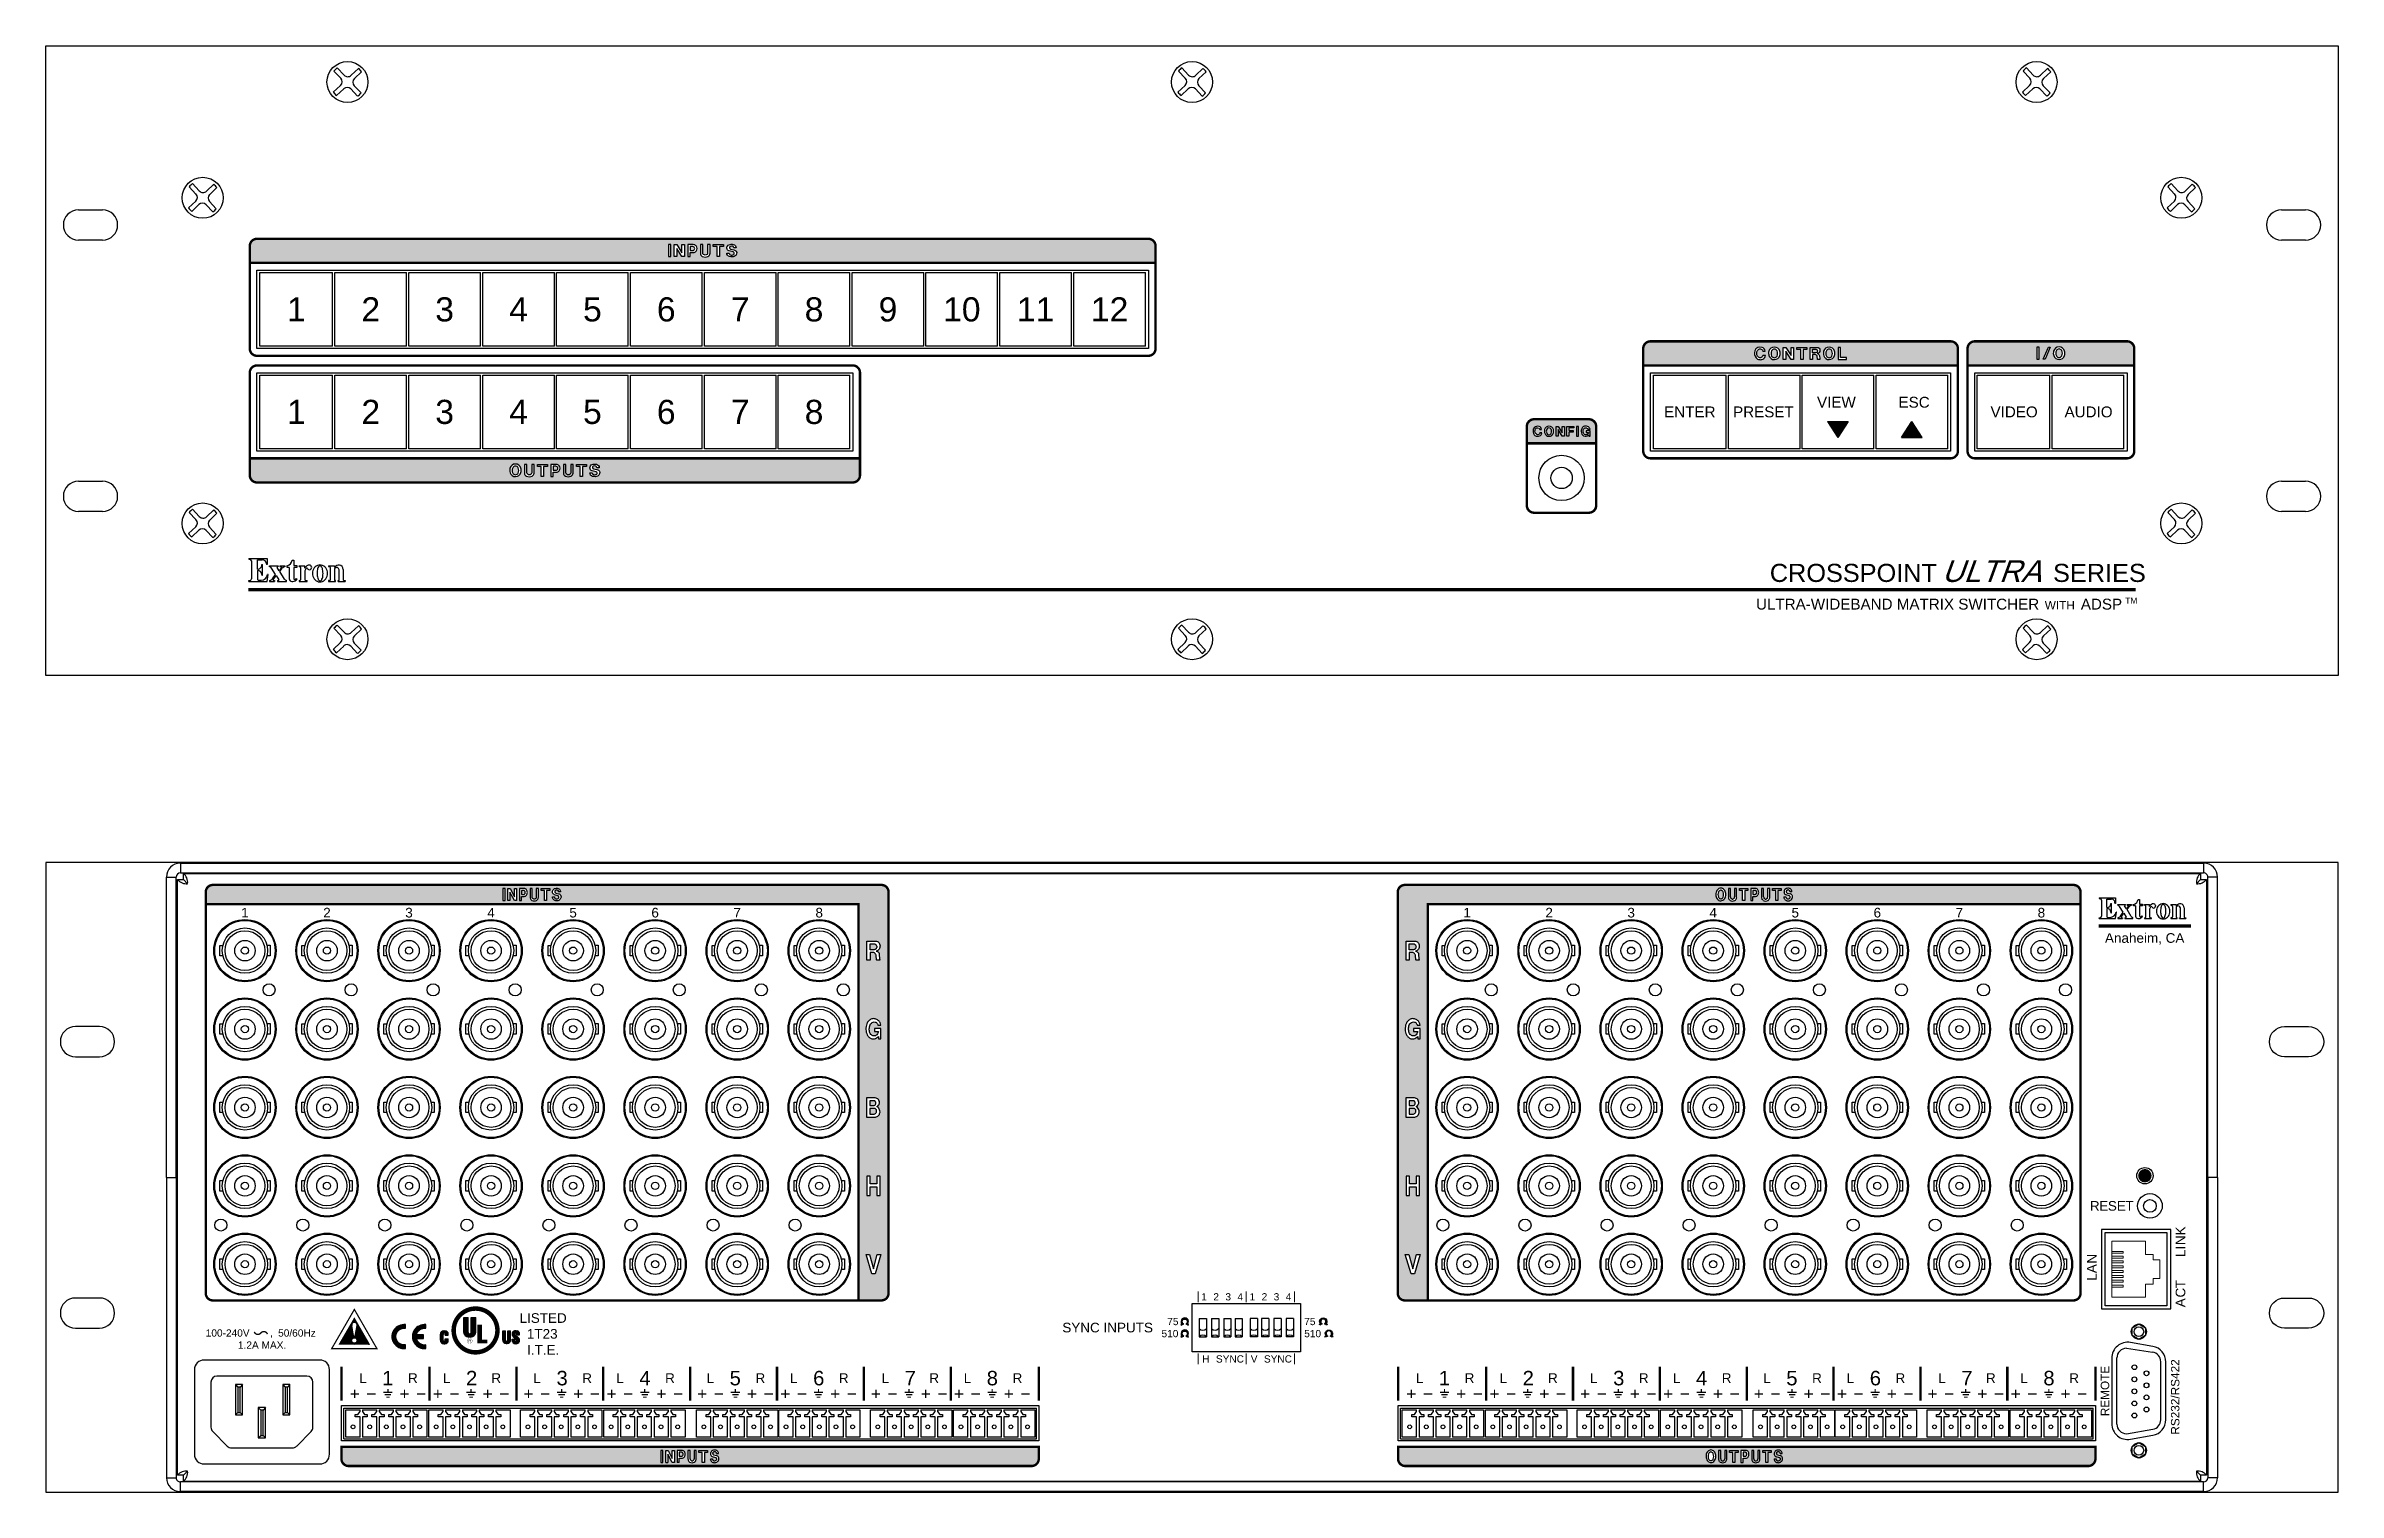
# Model space of a CAD drawing. Header units: inches. Extents: x 0.5 to 19.5, y 0.5 to 12.5.
import ezdxf
from ezdxf.enums import TextEntityAlignment as Align

# ---------------------------------------------------------------- set-up
doc = ezdxf.new("R2010")
doc.units = ezdxf.units.IN
doc.header["$MEASUREMENT"] = 0
doc.styles.add('CAD_SALES', font='ARIAL.TTF')
pattern_1 = [(45, (3.1929364, 1.40033674), (-0.0005237828, 0.0005237828), []), (135, (3.1929364, 1.40033674), (-0.0005237828, -0.0005237828), [])]

msp = doc.modelspace()

# ---------------------------------------------------------------- texts
at = {"color": 0, "linetype": 'Continuous', "style": 'CAD_SALES'}
for s, height, p in [('1', 0.2, (2.576, 10.313)), ('2', 0.2, (3.193, 10.313)), ('3', 0.2, (3.805, 10.313)), ('4', 0.2, (4.418, 10.313)), ('5', 0.2, (5.03, 10.313)), ('6', 0.2, (5.642, 10.313)), ('7', 0.2, (6.255, 10.313)), ('8', 0.2, (6.867, 10.313)), ('9', 0.2, (7.48, 10.313)), ('10', 0.2, (8.092, 10.313)), ('11', 0.2, (8.704, 10.313)), ('12', 0.2, (9.317, 10.313)), ('1', 0.2, (2.576, 9.463)), ('2', 0.2, (3.193, 9.463)), ('3', 0.2, (3.805, 9.463)), ('4', 0.2, (4.418, 9.463)), ('5', 0.2, (5.03, 9.463)), ('6', 0.2, (5.642, 9.463)), ('7', 0.2, (6.255, 9.463)), ('8', 0.2, (6.867, 9.463)), ('ENTER', 0.09, (14.126, 9.463)), ('PRESET', 0.09, (14.736, 9.463)), ('VIEW', 0.09, (15.341, 9.543)), ('ESC', 0.09, (15.985, 9.543)), ('VIDEO', 0.09, (16.814, 9.463)), ('AUDIO', 0.09, (17.431, 9.463))]:
    msp.add_text(s, height=height, dxfattribs=at).set_placement(p, align=Align.MIDDLE_CENTER)
for s, height, p in [('CROSSPOINT', 0.15, (14.789, 8.053)), ('SERIES', 0.15, (17.137, 8.053)), ('ULTRA-WIDEBAND MATRIX SWITCHER', 0.09, (14.675, 7.824)), ('WITH', 0.07, (17.068, 7.825)), ('ADSP', 0.09, (17.367, 7.824)), ('TM', 0.05, (17.735, 7.874)), ('LISTED', 0.08, (4.426, 1.91))]:
    msp.add_text(s, height=height, dxfattribs=at).set_placement(p)
at = {"color": 0, "linetype": 'Continuous', "style": 'CAD_SALES', "oblique": 20}
msp.add_text('ULTRA', height=0.18, dxfattribs=at).set_placement((16.213, 8.053))
at = {"style": 'CAD_SALES'}
for s, height, p in [('1', 0.08, (2.15, 5.271)), ('2', 0.08, (2.83, 5.271)), ('3', 0.08, (3.51, 5.271)), ('4', 0.08, (4.19, 5.271)), ('5', 0.08, (4.87, 5.271)), ('6', 0.08, (5.55, 5.271)), ('7', 0.08, (6.23, 5.271)), ('8', 0.08, (6.91, 5.271)), ('1', 0.08, (12.28, 5.271)), ('2', 0.08, (12.96, 5.271)), ('3', 0.08, (13.64, 5.271)), ('4', 0.08, (14.32, 5.271)), ('5', 0.08, (15, 5.271)), ('6', 0.08, (15.68, 5.271)), ('7', 0.08, (16.36, 5.271)), ('8', 0.08, (17.04, 5.271)), ('1', 0.06, (10.1, 2.096)), ('2', 0.06, (10.2, 2.096)), ('3', 0.06, (10.3, 2.096)), ('4', 0.06, (10.4, 2.096)), ('1', 0.06, (10.5, 2.096)), ('2', 0.06, (10.6, 2.096)), ('3', 0.06, (10.7, 2.096)), ('4', 0.06, (10.8, 2.096)), ('L', 0.08, (3.128, 1.412)), ('1', 0.12, (3.334, 1.392)), ('R', 0.08, (3.542, 1.412)), ('L', 0.08, (3.822, 1.412)), ('2', 0.12, (4.029, 1.392)), ('R', 0.08, (4.233, 1.412)), ('L', 0.08, (4.572, 1.412)), ('3', 0.12, (4.779, 1.392)), ('R', 0.08, (4.986, 1.412)), ('L', 0.08, (5.259, 1.412)), ('4', 0.12, (5.466, 1.392)), ('R', 0.08, (5.673, 1.412)), ('L', 0.08, (6.008, 1.412)), ('5', 0.12, (6.214, 1.392)), ('R', 0.08, (6.422, 1.412)), ('L', 0.08, (6.699, 1.412)), ('6', 0.12, (6.906, 1.392)), ('R', 0.08, (7.113, 1.412)), ('L', 0.08, (7.459, 1.412)), ('7', 0.12, (7.665, 1.392)), ('R', 0.08, (7.863, 1.412)), ('L', 0.08, (8.139, 1.412)), ('8', 0.12, (8.345, 1.392)), ('R', 0.08, (8.553, 1.412)), ('L', 0.08, (11.886, 1.412)), ('1', 0.12, (12.092, 1.392)), ('R', 0.08, (12.3, 1.412)), ('L', 0.08, (12.58, 1.412)), ('2', 0.12, (12.787, 1.392)), ('R', 0.08, (12.991, 1.412)), ('L', 0.08, (13.33, 1.412)), ('3', 0.12, (13.537, 1.392)), ('R', 0.08, (13.744, 1.412)), ('L', 0.08, (14.017, 1.412)), ('4', 0.12, (14.224, 1.392)), ('R', 0.08, (14.431, 1.412)), ('L', 0.08, (14.766, 1.412)), ('5', 0.12, (14.972, 1.392)), ('R', 0.08, (15.18, 1.412)), ('L', 0.08, (15.457, 1.412)), ('6', 0.12, (15.664, 1.392)), ('R', 0.08, (15.871, 1.412)), ('L', 0.08, (16.217, 1.412)), ('7', 0.12, (16.423, 1.392)), ('R', 0.08, (16.621, 1.412)), ('L', 0.08, (16.897, 1.412)), ('8', 0.12, (17.103, 1.392)), ('R', 0.08, (17.311, 1.412))]:
    msp.add_text(s, height=height, dxfattribs=at).set_placement(p, align=Align.CENTER)
at = {"color": 0, "linetype": 'ByBlock', "style": 'CAD_SALES'}
for s, height, p in [('Anaheim, CA', 0.08, (17.567, 5.061)), ('100-240V', 0.06, (1.825, 1.796)), ('1.2A MAX.', 0.06, (2.092, 1.696)), (',', 0.06, (2.358, 1.796)), ('50/60Hz', 0.06, (2.425, 1.796))]:
    msp.add_text(s, height=height, dxfattribs=at).set_placement(p)
at = {"color": 0, "style": 'CAD_SALES'}
for s, height, p in [('R', 0.08, (17.442, 2.84)), ('E', 0.08, (17.52, 2.84)), ('S', 0.08, (17.591, 2.84)), ('E', 0.08, (17.665, 2.84)), ('T', 0.08, (17.736, 2.84)), ('SYNC INPUTS', 0.08, (8.925, 1.831)), ('75', 0.06, (10.93, 1.891)), ('510', 0.06, (10.93, 1.791)), ('H', 0.06, (10.084, 1.581)), ('S', 0.06, (10.198, 1.581)), ('Y', 0.06, (10.254, 1.581)), ('N', 0.06, (10.31, 1.581)), ('C', 0.06, (10.37, 1.581)), ('V', 0.06, (10.487, 1.581)), ('S', 0.06, (10.596, 1.581)), ('Y', 0.06, (10.652, 1.581)), ('N', 0.06, (10.707, 1.581)), ('C', 0.06, (10.768, 1.581))]:
    msp.add_text(s, height=height, dxfattribs=at).set_placement(p)
for s, height, p in [('K', 0.08, (18.233, 2.635)), ('N', 0.08, (18.233, 2.555)), ('I', 0.08, (18.233, 2.519)), ('L', 0.08, (18.233, 2.455)), ('C', 0.08, (18.233, 2.12)), ('T', 0.08, (18.233, 2.197)), ('A', 0.08, (18.233, 2.039)), ('REMOTE', 0.07, (17.602, 1.136)), ('RS232/RS422', 0.07, (18.184, 0.983))]:
    msp.add_text(s, height=height, rotation=90, dxfattribs=at).set_placement(p)
at = {"color": 0, "linetype": 'ByBlock', "style": 'CAD_SALES'}
for s, p in [('N', (17.498, 2.401)), ('A', (17.498, 2.322)), ('L', (17.498, 2.259))]:
    msp.add_text(s, height=0.08, rotation=90, dxfattribs=at).set_placement(p)
at = {"color": 0, "style": 'CAD_SALES'}
for s, p in [('75', (9.888, 1.891)), ('510', (9.887, 1.791))]:
    msp.add_text(s, height=0.06, dxfattribs=at).set_placement(p, align=Align.RIGHT)
at = {"ltscale": 0.5, "style": 'CAD_SALES'}
msp.add_text('R', height=0.0241, dxfattribs=at).set_placement((4.013, 1.749), align=Align.CENTER)
at = {"color": 0, "linetype": 'Continuous', "ltscale": 0.5, "style": 'CAD_SALES'}
for s, p in [('1T23', (4.487, 1.779)), ('I.T.E.', (4.489, 1.646))]:
    msp.add_text(s, height=0.08, dxfattribs=at).set_placement(p)

# ---------------------------------------------------------------- blocks, each defined once
blk = doc.blocks.new('*X14')
at = {"color": 0}
for p, q in [((3.862312, 5.7), (4.032411, 5.7)), ((3.863171, 5.702), (4.033777, 5.702)), ((3.864, 5.303384), (3.864, 5.703906)), ((3.864041, 5.704), (4.035163, 5.704)), ((3.864921, 5.706), (4.03657, 5.706)), ((3.865811, 5.708), (4.037997, 5.708)), ((3.866, 5.29887), (3.866, 5.708421)), ((3.866712, 5.71), (4.039446, 5.71)), ((3.867624, 5.712), (4.040917, 5.712)), ((3.868, 5.294472), (3.868, 5.712819)), ((3.868546, 5.714), (4.04241, 5.714)), ((3.869479, 5.716), (4.043925, 5.716)), ((3.87, 5.290183), (3.87, 5.717108)), ((3.870422, 5.718), (4.045463, 5.718)), ((3.871377, 5.72), (4.047024, 5.72)), ((3.872, 5.285997), (3.872, 5.721293)), ((3.872342, 5.722), (4.048609, 5.722)), ((3.873319, 5.724), (4.050218, 5.724)), ((3.874, 5.281908), (3.874, 5.725382)), ((3.874306, 5.726), (4.05185, 5.726)), ((3.875305, 5.728), (4.053508, 5.728)), ((3.876, 5.277911), (3.876, 5.729379)), ((3.876315, 5.73), (4.055191, 5.73)), ((3.877336, 5.732), (4.0569, 5.732)), ((3.878, 5.274001), (3.878, 5.733289)), ((3.878368, 5.734), (4.058635, 5.734)), ((3.879412, 5.736), (4.060397, 5.736)), ((3.88, 5.270174), (3.88, 5.737117)), ((3.880467, 5.738), (4.062186, 5.738)), ((3.881534, 5.74), (4.064003, 5.74)), ((3.882, 5.266425), (3.882, 5.740866)), ((3.882613, 5.742), (4.065849, 5.742)), ((3.883704, 5.744), (4.067723, 5.744)), ((3.884, 5.262751), (3.884, 5.74454)), ((3.884806, 5.746), (4.069628, 5.746)), ((3.88592, 5.748), (4.071563, 5.748)), ((3.886, 5.259148), (3.886, 5.748142)), ((3.887047, 5.75), (4.073529, 5.75)), ((3.888, 5.255614), (3.888, 5.751676)), ((3.888185, 5.752), (4.075527, 5.752)), ((3.889336, 5.754), (4.077557, 5.754)), ((3.89, 5.252146), (3.89, 5.755145)), ((3.890499, 5.756), (4.079621, 5.756)), ((3.891674, 5.758), (4.08172, 5.758)), ((3.892, 5.24874), (3.892, 5.75855)), ((3.892863, 5.76), (4.083853, 5.76)), ((3.894, 5.245395), (3.894, 5.761895)), ((3.894063, 5.762), (4.086023, 5.762)), ((3.895277, 5.764), (4.08823, 5.764)), ((3.896, 5.242108), (3.896, 5.765182)), ((3.896503, 5.766), (4.090476, 5.766)), ((3.897742, 5.768), (4.092761, 5.768)), ((3.898, 5.238877), (3.898, 5.768413)), ((3.898995, 5.77), (4.095086, 5.77)), ((3.9, 5.2357), (3.9, 5.771591)), ((3.90026, 5.772), (4.097453, 5.772)), ((3.901539, 5.774), (4.099864, 5.774)), ((3.902, 5.232575), (3.902, 5.774716)), ((3.902831, 5.776), (4.102319, 5.776)), ((3.904, 5.229499), (3.904, 5.777791)), ((3.904137, 5.778), (4.10482, 5.778)), ((3.905457, 5.78), (4.107369, 5.78)), ((3.906, 5.226473), (3.906, 5.780818)), ((3.90679, 5.782), (4.109968, 5.782)), ((3.908, 5.223493), (3.908, 5.783797)), ((3.908137, 5.784), (4.112617, 5.784)), ((3.909499, 5.786), (4.11532, 5.786)), ((3.91, 5.220559), (3.91, 5.786731)), ((3.910874, 5.788), (4.118079, 5.788)), ((3.912, 5.217669), (3.912, 5.789621)), ((3.912264, 5.79), (4.120895, 5.79)), ((3.913669, 5.792), (4.123771, 5.792)), ((3.914, 5.214822), (3.914, 5.792468)), ((3.915088, 5.794), (4.12671, 5.794)), ((3.916, 5.212016), (3.916, 5.795274)), ((3.916522, 5.796), (4.129715, 5.796)), ((3.917971, 5.798), (4.132789, 5.798)), ((3.918, 5.209251), (3.918, 5.798039)), ((3.919435, 5.8), (4.135934, 5.8)), ((3.92, 5.206525), (3.92, 5.800766)), ((3.920915, 5.802), (4.139156, 5.802)), ((3.922, 5.203837), (3.922, 5.803454)), ((3.92241, 5.804), (4.142458, 5.804)), ((3.923921, 5.806), (4.145844, 5.806)), ((3.924, 5.201186), (3.924, 5.806105)), ((3.925447, 5.808), (4.149319, 5.808)), ((3.926, 5.198571), (3.926, 5.808719)), ((3.926989, 5.81), (4.15289, 5.81)), ((3.928, 5.195992), (3.928, 5.811299)), ((3.928548, 5.812), (4.156562, 5.812)), ((3.93, 5.193446), (3.93, 5.813844)), ((3.930123, 5.814), (4.160341, 5.814)), ((3.931715, 5.816), (4.164237, 5.816)), ((3.932, 5.190935), (3.932, 5.816356)), ((3.933323, 5.818), (4.168257, 5.818)), ((3.934, 5.188456), (3.934, 5.818835)), ((3.934949, 5.82), (4.172412, 5.82)), ((3.936, 5.186009), (3.936, 5.821282)), ((3.936592, 5.822), (4.176712, 5.822)), ((3.938, 5.183593), (3.938, 5.823698)), ((3.938252, 5.824), (4.181172, 5.824)), ((3.93993, 5.826), (4.185808, 5.826)), ((3.94, 5.181207), (3.94, 5.826083)), ((3.941626, 5.828), (4.190637, 5.828)), ((3.942, 5.178852), (3.942, 5.828439)), ((3.943339, 5.83), (4.195682, 5.83)), ((3.944, 5.176525), (3.944, 5.830765)), ((3.945072, 5.832), (4.200969, 5.832)), ((3.946, 5.174228), (3.946, 5.833063)), ((3.946823, 5.834), (4.206533, 5.834)), ((3.948, 5.171958), (3.948, 5.835333)), ((3.948593, 5.836), (4.212415, 5.836)), ((3.95, 5.169715), (3.95, 5.837575)), ((3.950382, 5.838), (4.218669, 5.838)), ((3.952, 5.1675), (3.952, 5.839791)), ((3.95219, 5.84), (4.225368, 5.84)), ((3.954, 5.165311), (3.954, 5.84198)), ((3.954019, 5.842), (4.232611, 5.842)), ((3.955867, 5.844), (4.240543, 5.844)), ((3.956, 5.163147), (3.956, 5.844143)), ((3.957736, 5.846), (4.249389, 5.846)), ((3.958, 5.161009), (3.958, 5.846281)), ((3.959625, 5.848), (4.259535, 5.848)), ((3.96, 5.158896), (3.96, 5.848394)), ((3.961535, 5.85), (4.271761, 5.85)), ((3.962, 5.156807), (3.962, 5.850483)), ((3.963467, 5.852), (4.288247, 5.852)), ((3.964, 5.154743), (3.964, 5.852548)), ((3.96542, 5.854), (4.372144, 5.854)), ((3.966, 5.152701), (3.966, 5.854589)), ((3.967396, 5.856), (4.372144, 5.856)), ((3.968, 5.150683), (3.968, 5.856607)), ((3.969393, 5.858), (4.372144, 5.858)), ((3.97, 5.148688), (3.97, 5.858603)), ((3.971414, 5.86), (4.372144, 5.86)), ((3.972, 5.146715), (3.972, 5.860576)), ((3.973458, 5.862), (4.372144, 5.862)), ((3.974, 5.539646), (3.974, 5.862527)), ((3.975525, 5.864), (4.372144, 5.864)), ((3.976, 5.555458), (3.976, 5.864456)), ((3.977616, 5.866), (4.372144, 5.866)), ((3.978, 5.567404), (3.978, 5.866364)), ((3.979732, 5.868), (4.372144, 5.868)), ((3.98, 5.577386), (3.98, 5.868252)), ((3.981873, 5.87), (4.372144, 5.87)), ((3.982, 5.586121), (3.982, 5.870118)), ((3.984, 5.593972), (3.984, 5.871964)), ((3.984039, 5.872), (4.372144, 5.872)), ((3.986, 5.601152), (3.986, 5.87379)), ((3.986231, 5.874), (4.372144, 5.874)), ((3.988, 5.607799), (3.988, 5.875597)), ((3.988449, 5.876), (4.372144, 5.876)), ((3.99, 5.614011), (3.99, 5.877384)), ((3.990694, 5.878), (4.372144, 5.878)), ((3.992, 5.619857), (3.992, 5.879152)), ((3.992967, 5.88), (4.372144, 5.88)), ((3.994, 5.62539), (3.994, 5.880901)), ((3.995268, 5.882), (4.372144, 5.882)), ((3.996, 5.630651), (3.996, 5.882631)), ((3.997597, 5.884), (4.372144, 5.884)), ((3.998, 5.635671), (3.998, 5.884343)), ((3.999956, 5.886), (4.372144, 5.886)), ((4, 5.640479), (4, 5.886037)), ((4.002, 5.645095), (4.002, 5.887713)), ((4.002345, 5.888), (4.372144, 5.888)), ((4.004, 5.649538), (4.004, 5.889371)), ((4.004764, 5.89), (4.372144, 5.89)), ((4.006, 5.653823), (4.006, 5.891012)), ((4.007214, 5.892), (4.372144, 5.892)), ((4.008, 5.657962), (4.008, 5.892636)), ((4.009697, 5.894), (4.372144, 5.894)), ((4.01, 5.661969), (4.01, 5.894243)), ((4.012, 5.665852), (4.012, 5.895833)), ((4.012212, 5.896), (4.372144, 5.896)), ((4.014, 5.66962), (4.014, 5.897406)), ((4.014761, 5.898), (4.372144, 5.898)), ((4.016, 5.67328), (4.016, 5.898963)), ((4.017344, 5.9), (4.372144, 5.9)), ((4.018, 5.676841), (4.018, 5.900504)), ((4.019962, 5.902), (4.372144, 5.902)), ((4.02, 5.680307), (4.02, 5.902029)), ((4.022, 5.683684), (4.022, 5.903538)), ((4.022617, 5.904), (4.372144, 5.904)), ((4.024, 5.686977), (4.024, 5.905031)), ((4.025309, 5.906), (4.372144, 5.906)), ((4.026, 5.69019), (4.026, 5.906509)), ((4.028, 5.693328), (4.028, 5.907971)), ((4.028039, 5.908), (4.372144, 5.908)), ((4.03, 5.696394), (4.03, 5.909419)), ((4.030809, 5.91), (4.372144, 5.91)), ((4.032, 5.699392), (4.032, 5.910851)), ((4.033619, 5.912), (4.372144, 5.912)), ((4.034, 5.702324), (4.034, 5.912269)), ((4.036, 5.705194), (4.036, 5.913672)), ((4.036471, 5.914), (4.372144, 5.914)), ((4.038, 5.708004), (4.038, 5.91506)), ((4.039365, 5.916), (4.372144, 5.916)), ((4.04, 5.710756), (4.04, 5.916435)), ((4.042, 5.713454), (4.042, 5.917794)), ((4.042304, 5.918), (4.372144, 5.918)), ((4.044, 5.716098), (4.044, 5.91914)), ((4.045289, 5.92), (4.372144, 5.92)), ((4.046, 5.718691), (4.046, 5.920472)), ((4.048, 5.721235), (4.048, 5.92179)), ((4.04832, 5.922), (4.372144, 5.922)), ((4.05, 5.723731), (4.05, 5.923095)), ((4.0514, 5.924), (4.372144, 5.924)), ((4.052, 5.726182), (4.052, 5.924386)), ((4.054, 5.728588), (4.054, 5.925663)), ((4.054531, 5.926), (4.372144, 5.926)), ((4.056, 5.73095), (4.056, 5.926927)), ((4.057714, 5.928), (4.372144, 5.928)), ((4.058, 5.733271), (4.058, 5.928178)), ((4.06, 5.735552), (4.06, 5.929416)), ((4.060951, 5.93), (4.372144, 5.93)), ((4.062, 5.737793), (4.062, 5.930641)), ((4.064, 5.739996), (4.064, 5.931853)), ((4.064244, 5.932), (4.372144, 5.932)), ((4.066, 5.742162), (4.066, 5.933052)), ((4.067595, 5.934), (4.372144, 5.934)), ((4.068, 5.744292), (4.068, 5.934239)), ((4.07, 5.746387), (4.07, 5.935413)), ((4.071007, 5.936), (4.372144, 5.936)), ((4.072, 5.748448), (4.072, 5.936575)), ((4.074, 5.750475), (4.074, 5.937724)), ((4.074483, 5.938), (4.372144, 5.938)), ((4.076, 5.752469), (4.076, 5.938862)), ((4.078, 5.754432), (4.078, 5.939987)), ((4.078024, 5.94), (4.372144, 5.94)), ((4.08, 5.756363), (4.08, 5.9411)), ((4.081633, 5.942), (4.372144, 5.942)), ((4.082, 5.758265), (4.082, 5.942201)), ((4.084, 5.760136), (4.084, 5.94329)), ((4.085315, 5.944), (4.372144, 5.944)), ((4.086, 5.761979), (4.086, 5.944368)), ((4.088, 5.763793), (4.088, 5.945433)), ((4.089072, 5.946), (4.372144, 5.946)), ((4.09, 5.765579), (4.09, 5.946488)), ((4.092, 5.767338), (4.092, 5.94753)), ((4.092908, 5.948), (4.372144, 5.948)), ((4.094, 5.76907), (4.094, 5.948562)), ((4.096, 5.770776), (4.096, 5.949581)), ((4.096827, 5.95), (4.372144, 5.95)), ((4.098, 5.772457), (4.098, 5.95059)), ((4.1, 5.774112), (4.1, 5.951587)), ((4.100834, 5.952), (4.372144, 5.952)), ((4.102, 5.775742), (4.102, 5.952574)), ((4.104, 5.777348), (4.104, 5.953549)), ((4.104933, 5.954), (4.372144, 5.954)), ((4.106, 5.77893), (4.106, 5.954513)), ((4.108, 5.780489), (4.108, 5.955467)), ((4.109129, 5.956), (4.372144, 5.956)), ((4.11, 5.782025), (4.11, 5.956409)), ((4.112, 5.783538), (4.112, 5.957341)), ((4.113429, 5.958), (4.372144, 5.958)), ((4.114, 5.785028), (4.114, 5.958262)), ((4.116, 5.786497), (4.116, 5.959172)), ((4.117839, 5.96), (4.372144, 5.96)), ((4.118, 5.787943), (4.118, 5.960072)), ((4.12, 5.789369), (4.12, 5.960961)), ((4.122, 5.790773), (4.122, 5.96184)), ((4.122366, 5.962), (4.372144, 5.962)), ((4.124, 5.792157), (4.124, 5.962709)), ((4.126, 5.793521), (4.126, 5.963567)), ((4.127019, 5.964), (4.372144, 5.964)), ((4.128, 5.794864), (4.128, 5.964414)), ((4.13, 5.796187), (4.13, 5.965252)), ((4.131807, 5.966), (4.372144, 5.966)), ((4.132, 5.797491), (4.132, 5.96608)), ((4.134, 5.798776), (4.134, 5.966897)), ((4.136, 5.800041), (4.136, 5.967704)), ((4.136739, 5.968), (4.372144, 5.968)), ((4.138, 5.801288), (4.138, 5.968501)), ((4.14, 5.802516), (4.14, 5.969289)), ((4.141829, 5.97), (4.372144, 5.97)), ((4.142, 5.803726), (4.142, 5.970066)), ((4.144, 5.804917), (4.144, 5.970834)), ((4.146, 5.806091), (4.146, 5.971591)), ((4.14709, 5.972), (4.372144, 5.972)), ((4.148, 5.807247), (4.148, 5.972339)), ((4.15, 5.808385), (4.15, 5.973077)), ((4.152, 5.809507), (4.152, 5.973806)), ((4.152537, 5.974), (4.372144, 5.974)), ((4.154, 5.810611), (4.154, 5.974525)), ((4.156, 5.811698), (4.156, 5.975234)), ((4.158, 5.812768), (4.158, 5.975934)), ((4.158189, 5.976), (4.372144, 5.976)), ((4.16, 5.813822), (4.16, 5.976625)), ((4.162, 5.814859), (4.162, 5.977306)), ((4.164, 5.81588), (4.164, 5.977977)), ((4.164069, 5.978), (4.372144, 5.978)), ((4.166, 5.816885), (4.166, 5.978639)), ((4.168, 5.817874), (4.168, 5.979292)), ((4.17, 5.818847), (4.17, 5.979935)), ((4.170202, 5.98), (4.372144, 5.98)), ((4.172, 5.819805), (4.172, 5.98057)), ((4.174, 5.820747), (4.174, 5.981195)), ((4.176, 5.821674), (4.176, 5.981811)), ((4.176621, 5.982), (4.372144, 5.982)), ((4.178, 5.822585), (4.178, 5.982417)), ((4.18, 5.823481), (4.18, 5.983015)), ((4.182, 5.824363), (4.182, 5.983603)), ((4.183366, 5.984), (4.372144, 5.984)), ((4.184, 5.825229), (4.184, 5.984183)), ((4.186, 5.826081), (4.186, 5.984753)), ((4.188, 5.826918), (4.188, 5.985315)), ((4.19, 5.827741), (4.19, 5.985867)), ((4.190485, 5.986), (4.372144, 5.986)), ((4.192, 5.828549), (4.192, 5.986411)), ((4.194, 5.829343), (4.194, 5.986946)), ((4.196, 5.830123), (4.196, 5.987471)), ((4.198, 5.830889), (4.198, 5.987989)), ((4.198045, 5.988), (4.372144, 5.988)), ((4.2, 5.831641), (4.2, 5.988497)), ((4.202, 5.832378), (4.202, 5.988996)), ((4.204, 5.833103), (4.204, 5.989487)), ((4.206, 5.833813), (4.206, 5.989969)), ((4.20613, 5.99), (4.372144, 5.99)), ((4.208, 5.83451), (4.208, 5.990442)), ((4.21, 5.835193), (4.21, 5.990907)), ((4.212, 5.835863), (4.212, 5.991363)), ((4.214, 5.836519), (4.214, 5.99181)), ((4.21486, 5.992), (4.372144, 5.992)), ((4.216, 5.837162), (4.216, 5.992249)), ((4.218, 5.837792), (4.218, 5.992679)), ((4.22, 5.838409), (4.22, 5.993101)), ((4.222, 5.839013), (4.222, 5.993514)), ((4.224, 5.839603), (4.224, 5.993919)), ((4.224408, 5.994), (4.372144, 5.994)), ((4.226, 5.840181), (4.226, 5.994315)), ((4.228, 5.840746), (4.228, 5.994702)), ((4.23, 5.841298), (4.23, 5.995082)), ((4.232, 5.841838), (4.232, 5.995452)), ((4.234, 5.842364), (4.234, 5.995815)), ((4.235041, 5.996), (4.372144, 5.996)), ((4.236, 5.842879), (4.236, 5.996169)), ((4.238, 5.84338), (4.238, 5.996514)), ((4.24, 5.843869), (4.24, 5.996852)), ((4.242, 5.844346), (4.242, 5.99718)), ((4.244, 5.84481), (4.244, 5.997501)), ((4.246, 5.845262), (4.246, 5.997813)), ((4.247221, 5.998), (4.372144, 5.998)), ((4.248, 5.845702), (4.248, 5.998117)), ((4.25, 5.846129), (4.25, 5.998413)), ((4.252, 5.846545), (4.252, 5.998701)), ((4.254, 5.846948), (4.254, 5.99898)), ((4.256, 5.847338), (4.256, 5.999251)), ((4.258, 5.847717), (4.258, 5.999514)), ((4.26, 5.848084), (4.26, 5.999768)), ((4.261878, 6), (4.372144, 6)), ((4.262, 5.848439), (4.262, 6.000015)), ((4.264, 5.848782), (4.264, 6.000253)), ((4.266, 5.849113), (4.266, 6.000483)), ((4.268, 5.849432), (4.268, 6.000705)), ((4.27, 5.849739), (4.27, 6.000919)), ((4.272, 5.850035), (4.272, 6.001125)), ((4.274, 5.850318), (4.274, 6.001322)), ((4.276, 5.85059), (4.276, 6.001512)), ((4.278, 5.85085), (4.278, 6.001693)), ((4.28, 5.851099), (4.28, 6.001866)), ((4.281615, 6.002), (4.362672, 6.002)), ((4.282, 5.851336), (4.282, 6.002031)), ((4.284, 5.851561), (4.284, 6.002188)), ((4.286, 5.851774), (4.286, 6.002337)), ((4.288, 5.851976), (4.288, 6.002478)), ((4.29, 5.852166), (4.29, 6.002611)), ((4.292, 5.852345), (4.292, 6.002736)), ((4.294, 5.852512), (4.294, 6.002853)), ((4.296, 5.852668), (4.296, 6.002961)), ((4.298, 5.852812), (4.298, 6.003062)), ((4.3, 5.852944), (4.3, 6.003155)), ((4.302, 5.853065), (4.302, 6.003239)), ((4.304, 5.853175), (4.304, 6.003316)), ((4.306, 5.853273), (4.306, 6.003385)), ((4.308, 5.853359), (4.308, 6.003445)), ((4.31, 5.853435), (4.31, 6.003498)), ((4.312, 5.853498), (4.312, 6.003542)), ((4.314, 5.853551), (4.314, 6.003579)), ((4.316, 5.853591), (4.316, 6.003608)), ((4.318, 5.853621), (4.318, 6.003628)), ((4.32, 5.853639), (4.32, 6.003641)), ((4.322, 5.853645), (4.322, 6.003645)), ((4.324, 5.85364), (4.324, 6.003642)), ((4.326, 5.853624), (4.326, 6.00363)), ((4.328, 5.853596), (4.328, 6.003611)), ((4.33, 5.853557), (4.33, 6.003584)), ((4.332, 5.853506), (4.332, 6.003548)), ((4.334, 5.853444), (4.334, 6.003505)), ((4.336, 5.853371), (4.336, 6.003453)), ((4.338, 5.853286), (4.338, 6.003394)), ((4.34, 5.853189), (4.34, 6.003326)), ((4.342, 5.853082), (4.342, 6.003251)), ((4.344, 5.852962), (4.344, 6.003167)), ((4.346, 5.852831), (4.346, 6.003076)), ((4.348, 5.852689), (4.348, 6.002976)), ((4.35, 5.852535), (4.35, 6.002869)), ((4.352, 5.85237), (4.352, 6.002753)), ((4.354, 5.852193), (4.354, 6.002629)), ((4.356, 5.852004), (4.356, 6.002498)), ((4.35604, 5.852), (4.372144, 5.852)), ((4.358, 5.851804), (4.358, 6.002358)), ((4.36, 5.851592), (4.36, 6.00221)), ((4.362, 5.851369), (4.362, 6.002054)), ((4.364, 5.851133), (4.364, 6.00189)), ((4.366, 5.850887), (4.366, 6.001718)), ((4.368, 5.850628), (4.368, 6.001538)), ((4.37, 5.850358), (4.37, 6.00135)), ((4.372, 5.850076), (4.372, 6.001153)), ((3.822144, 5.504), (3.972144, 5.504)), ((3.822146, 5.502), (3.972147, 5.502)), ((3.822149, 5.506), (3.972152, 5.506)), ((3.822157, 5.5), (3.972163, 5.5)), ((3.822163, 5.508), (3.972171, 5.508)), ((3.822175, 5.498), (3.972189, 5.498)), ((3.822184, 5.51), (3.972201, 5.51)), ((3.822202, 5.496), (3.972227, 5.496)), ((3.822213, 5.512), (3.972243, 5.512)), ((3.822237, 5.494), (3.972277, 5.494)), ((3.822251, 5.514), (3.972297, 5.514)), ((3.822279, 5.492), (3.972337, 5.492)), ((3.822296, 5.516), (3.972362, 5.516)), ((3.82233, 5.49), (3.97241, 5.49)), ((3.82235, 5.518), (3.972438, 5.518)), ((3.822388, 5.488), (3.972493, 5.488)), ((3.822411, 5.52), (3.972526, 5.52)), ((3.822455, 5.486), (3.972589, 5.486)), ((3.822481, 5.522), (3.972625, 5.522)), ((3.82253, 5.484), (3.972695, 5.484)), ((3.822558, 5.524), (3.972736, 5.524)), ((3.822612, 5.482), (3.972814, 5.482)), ((3.822644, 5.526), (3.972858, 5.526)), ((3.822703, 5.48), (3.972943, 5.48)), ((3.822737, 5.528), (3.972992, 5.528)), ((3.822802, 5.478), (3.973084, 5.478)), ((3.822839, 5.53), (3.973137, 5.53)), ((3.822908, 5.476), (3.973237, 5.476)), ((3.822948, 5.532), (3.973294, 5.532)), ((3.823023, 5.474), (3.973401, 5.474)), ((3.823066, 5.534), (3.973462, 5.534)), ((3.823146, 5.472), (3.973577, 5.472)), ((3.823192, 5.536), (3.973642, 5.536)), ((3.823277, 5.47), (3.973765, 5.47)), ((3.823325, 5.538), (3.973834, 5.538)), ((3.823416, 5.468), (3.973963, 5.468)), ((3.823467, 5.54), (3.974037, 5.54)), ((3.823563, 5.466), (3.974174, 5.466)), ((3.823617, 5.542), (3.974252, 5.542)), ((3.823718, 5.464), (3.974396, 5.464)), ((3.823775, 5.544), (3.974478, 5.544)), ((3.823881, 5.462), (3.97463, 5.462)), ((3.823941, 5.546), (3.974716, 5.546)), ((3.824, 5.4606), (3.824, 5.546691)), ((3.824052, 5.46), (3.974876, 5.46)), ((3.824115, 5.548), (3.974965, 5.548)), ((3.824231, 5.458), (3.975133, 5.458)), ((3.824297, 5.55), (3.975227, 5.55)), ((3.824419, 5.456), (3.975402, 5.456)), ((3.824487, 5.552), (3.9755, 5.552)), ((3.824614, 5.454), (3.975682, 5.454)), ((3.824686, 5.554), (3.975785, 5.554)), ((3.824818, 5.452), (3.975975, 5.452)), ((3.824892, 5.556), (3.976082, 5.556)), ((3.82503, 5.45), (3.976279, 5.45)), ((3.825107, 5.558), (3.97639, 5.558)), ((3.82525, 5.448), (3.976595, 5.448)), ((3.82533, 5.56), (3.97671, 5.56)), ((3.825478, 5.446), (3.976923, 5.446)), ((3.825561, 5.562), (3.977043, 5.562)), ((3.825714, 5.444), (3.977263, 5.444)), ((3.8258, 5.564), (3.977387, 5.564)), ((3.825958, 5.442), (3.977615, 5.442)), ((3.826, 5.441665), (3.826, 5.565625)), ((3.826047, 5.566), (3.977743, 5.566)), ((3.826211, 5.44), (3.977979, 5.44)), ((3.826302, 5.568), (3.978111, 5.568)), ((3.826472, 5.438), (3.978355, 5.438)), ((3.826566, 5.57), (3.978491, 5.57)), ((3.826741, 5.436), (3.978743, 5.436)), ((3.826838, 5.572), (3.978883, 5.572)), ((3.827018, 5.434), (3.979143, 5.434)), ((3.827118, 5.574), (3.979288, 5.574)), ((3.827303, 5.432), (3.979555, 5.432)), ((3.827407, 5.576), (3.979704, 5.576)), ((3.827597, 5.43), (3.979979, 5.43)), ((3.827703, 5.578), (3.980133, 5.578)), ((3.827899, 5.428), (3.980416, 5.428)), ((3.828, 5.427343), (3.828, 5.579948)), ((3.828008, 5.58), (3.980574, 5.58)), ((3.828209, 5.426), (3.980865, 5.426)), ((3.828321, 5.582), (3.981027, 5.582)), ((3.828528, 5.424), (3.981326, 5.424)), ((3.828643, 5.584), (3.981493, 5.584)), ((3.828855, 5.422), (3.9818, 5.422)), ((3.828973, 5.586), (3.981971, 5.586)), ((3.82919, 5.42), (3.982286, 5.42)), ((3.829311, 5.588), (3.982461, 5.588)), ((3.829533, 5.418), (3.982784, 5.418)), ((3.829657, 5.59), (3.982964, 5.59)), ((3.829885, 5.416), (3.983295, 5.416)), ((3.83, 5.415358), (3.83, 5.591933)), ((3.830012, 5.592), (3.983479, 5.592)), ((3.830246, 5.414), (3.983819, 5.414)), ((3.830375, 5.594), (3.984008, 5.594)), ((3.830614, 5.412), (3.984355, 5.412)), ((3.830747, 5.596), (3.984548, 5.596)), ((3.830991, 5.41), (3.984904, 5.41)), ((3.831127, 5.598), (3.985102, 5.598)), ((3.831377, 5.408), (3.985466, 5.408)), ((3.831516, 5.6), (3.985668, 5.6)), ((3.831771, 5.406), (3.98604, 5.406)), ((3.831913, 5.602), (3.986247, 5.602)), ((3.832, 5.404856), (3.832, 5.602434)), ((3.832173, 5.404), (3.986628, 5.404)), ((3.832318, 5.604), (3.986839, 5.604)), ((3.832584, 5.402), (3.987228, 5.402)), ((3.832732, 5.606), (3.987444, 5.606)), ((3.833004, 5.4), (3.987842, 5.4)), ((3.833155, 5.608), (3.988063, 5.608)), ((3.833432, 5.398), (3.988469, 5.398)), ((3.833586, 5.61), (3.988694, 5.61)), ((3.833869, 5.396), (3.989108, 5.396)), ((3.834, 5.395406), (3.834, 5.611885)), ((3.834026, 5.612), (3.989338, 5.612)), ((3.834314, 5.394), (3.989761, 5.394)), ((3.834474, 5.614), (3.989996, 5.614)), ((3.834768, 5.392), (3.990428, 5.392)), ((3.834931, 5.616), (3.990667, 5.616)), ((3.83523, 5.39), (3.991108, 5.39)), ((3.835396, 5.618), (3.991352, 5.618)), ((3.835701, 5.388), (3.991801, 5.388)), ((3.83587, 5.62), (3.99205, 5.62)), ((3.836, 5.386751), (3.836, 5.62054)), ((3.836181, 5.386), (3.992508, 5.386)), ((3.836353, 5.622), (3.992762, 5.622)), ((3.83667, 5.384), (3.993229, 5.384)), ((3.836845, 5.624), (3.993488, 5.624)), ((3.837167, 5.382), (3.993963, 5.382)), ((3.837345, 5.626), (3.994227, 5.626)), ((3.837673, 5.38), (3.994711, 5.38)), ((3.837855, 5.628), (3.99498, 5.628)), ((3.838, 5.378725), (3.838, 5.628565)), ((3.838188, 5.378), (3.995474, 5.378)), ((3.838373, 5.63), (3.995747, 5.63)), ((3.838711, 5.376), (3.99625, 5.376)), ((3.838899, 5.632), (3.996529, 5.632)), ((3.839244, 5.374), (3.99704, 5.374)), ((3.839435, 5.634), (3.997324, 5.634)), ((3.839785, 5.372), (3.997845, 5.372)), ((3.83998, 5.636), (3.998134, 5.636)), ((3.84, 5.371216), (3.84, 5.636075)), ((3.840336, 5.37), (3.998664, 5.37)), ((3.840533, 5.638), (3.998958, 5.638)), ((3.840895, 5.368), (3.999498, 5.368)), ((3.841095, 5.64), (3.999797, 5.64)), ((3.841463, 5.366), (4.000346, 5.366)), ((3.841667, 5.642), (4.00065, 5.642)), ((3.842, 5.364139), (3.842, 5.643152)), ((3.84204, 5.364), (4.001209, 5.364)), ((3.842247, 5.644), (4.001518, 5.644)), ((3.842627, 5.362), (4.002086, 5.362)), ((3.842837, 5.646), (4.002401, 5.646)), ((3.843222, 5.36), (4.002979, 5.36)), ((3.843435, 5.648), (4.003299, 5.648)), ((3.843826, 5.358), (4.003887, 5.358)), ((3.844, 5.357431), (3.844, 5.64986)), ((3.844043, 5.65), (4.004212, 5.65)), ((3.84444, 5.356), (4.00481, 5.356)), ((3.84466, 5.652), (4.005141, 5.652)), ((3.845063, 5.354), (4.005748, 5.354)), ((3.845286, 5.654), (4.006084, 5.654)), ((3.845695, 5.352), (4.006702, 5.352)), ((3.845921, 5.656), (4.007044, 5.656)), ((3.846, 5.351044), (3.846, 5.656247)), ((3.846336, 5.35), (4.007671, 5.35)), ((3.846565, 5.658), (4.008018, 5.658)), ((3.846986, 5.348), (4.008656, 5.348)), ((3.847219, 5.66), (4.009009, 5.66)), ((3.847646, 5.346), (4.009657, 5.346)), ((3.847882, 5.662), (4.010016, 5.662)), ((3.848, 5.344939), (3.848, 5.662352)), ((3.848315, 5.344), (4.010674, 5.344)), ((3.848555, 5.664), (4.011039, 5.664)), ((3.848994, 5.342), (4.011707, 5.342)), ((3.849237, 5.666), (4.012078, 5.666)), ((3.849682, 5.34), (4.012757, 5.34)), ((3.849928, 5.668), (4.013133, 5.668)), ((3.85, 5.339084), (3.85, 5.668207)), ((3.850379, 5.338), (4.013823, 5.338)), ((3.850629, 5.67), (4.014205, 5.67)), ((3.851086, 5.336), (4.014906, 5.336)), ((3.851339, 5.672), (4.015294, 5.672)), ((3.851803, 5.334), (4.016006, 5.334)), ((3.852, 5.333454), (3.852, 5.673836)), ((3.852059, 5.674), (4.0164, 5.674)), ((3.852529, 5.332), (4.017122, 5.332)), ((3.852789, 5.676), (4.017523, 5.676)), ((3.853265, 5.33), (4.018257, 5.33)), ((3.853528, 5.678), (4.018663, 5.678)), ((3.854, 5.328028), (3.854, 5.679263)), ((3.85401, 5.328), (4.019408, 5.328)), ((3.854277, 5.68), (4.019821, 5.68)), ((3.854766, 5.326), (4.020577, 5.326)), ((3.855036, 5.682), (4.020996, 5.682)), ((3.855531, 5.324), (4.021765, 5.324)), ((3.855804, 5.684), (4.02219, 5.684)), ((3.856, 5.322786), (3.856, 5.684505)), ((3.856306, 5.322), (4.02297, 5.322)), ((3.856583, 5.686), (4.023402, 5.686)), ((3.85709, 5.32), (4.024193, 5.32)), ((3.857371, 5.688), (4.024632, 5.688)), ((3.857885, 5.318), (4.025435, 5.318)), ((3.858, 5.317713), (3.858, 5.689577)), ((3.85817, 5.69), (4.02588, 5.69)), ((3.85869, 5.316), (4.026696, 5.316)), ((3.858978, 5.692), (4.027148, 5.692)), ((3.859505, 5.314), (4.027976, 5.314)), ((3.859796, 5.694), (4.028434, 5.694)), ((3.86, 5.312796), (3.86, 5.694494)), ((3.86033, 5.312), (4.029275, 5.312)), ((3.860625, 5.696), (4.02974, 5.696)), ((3.861165, 5.31), (4.030593, 5.31)), ((3.861463, 5.698), (4.031066, 5.698)), ((3.862, 5.308024), (3.862, 5.699267)), ((3.86201, 5.308), (4.031932, 5.308)), ((3.862866, 5.306), (4.03329, 5.306)), ((3.863731, 5.304), (4.034669, 5.304)), ((3.864608, 5.302), (4.036068, 5.302)), ((3.865494, 5.3), (4.037488, 5.3)), ((3.866391, 5.298), (4.03893, 5.298)), ((3.867299, 5.296), (4.040393, 5.296)), ((3.868218, 5.294), (4.041878, 5.294)), ((3.869147, 5.292), (4.043385, 5.292)), ((3.870086, 5.29), (4.044915, 5.29)), ((3.871037, 5.288), (4.046468, 5.288)), ((3.871999, 5.286), (4.048044, 5.286)), ((3.872971, 5.284), (4.049644, 5.284)), ((3.873955, 5.282), (4.051268, 5.282)), ((3.874949, 5.28), (4.052917, 5.28)), ((3.875955, 5.278), (4.054591, 5.278)), ((3.876972, 5.276), (4.056291, 5.276)), ((3.878001, 5.274), (4.058017, 5.274)), ((3.87904, 5.272), (4.059769, 5.272)), ((3.880092, 5.27), (4.061548, 5.27)), ((3.881155, 5.268), (4.063355, 5.268)), ((3.882229, 5.266), (4.065191, 5.266)), ((3.883315, 5.264), (4.067055, 5.264)), ((3.884414, 5.262), (4.068949, 5.262)), ((3.885524, 5.26), (4.070873, 5.26)), ((3.886646, 5.258), (4.072828, 5.258)), ((3.88778, 5.256), (4.074814, 5.256)), ((3.888926, 5.254), (4.076833, 5.254)), ((3.890085, 5.252), (4.078885, 5.252)), ((3.891256, 5.25), (4.080971, 5.25)), ((3.89244, 5.248), (4.083092, 5.248)), ((3.893636, 5.246), (4.085249, 5.246)), ((3.894845, 5.244), (4.087443, 5.244)), ((3.896066, 5.242), (4.089675, 5.242)), ((3.897301, 5.24), (4.091946, 5.24)), ((3.898549, 5.238), (4.094256, 5.238)), ((3.89981, 5.236), (4.096609, 5.236)), ((3.901084, 5.234), (4.099004, 5.234)), ((3.902371, 5.232), (4.101443, 5.232)), ((3.903672, 5.23), (4.103928, 5.23)), ((3.904987, 5.228), (4.106459, 5.228)), ((3.906315, 5.226), (4.10904, 5.226)), ((3.907658, 5.224), (4.111671, 5.224)), ((3.909014, 5.222), (4.114355, 5.222)), ((3.910385, 5.22), (4.117094, 5.22)), ((3.91177, 5.218), (4.119889, 5.218)), ((3.913169, 5.216), (4.122744, 5.216)), ((3.914583, 5.214), (4.125661, 5.214)), ((3.916012, 5.212), (4.128642, 5.212)), ((3.917456, 5.21), (4.13169, 5.21)), ((3.918914, 5.208), (4.13481, 5.208)), ((3.920388, 5.206), (4.138004, 5.206)), ((3.921878, 5.204), (4.141277, 5.204)), ((3.923383, 5.202), (4.144633, 5.202)), ((3.924904, 5.2), (4.148076, 5.2)), ((3.92644, 5.198), (4.151612, 5.198)), ((3.927993, 5.196), (4.155247, 5.196)), ((3.929563, 5.194), (4.158988, 5.194)), ((3.931148, 5.192), (4.162841, 5.192)), ((3.932751, 5.19), (4.166816, 5.19)), ((3.93437, 5.188), (4.170922, 5.188)), ((3.936007, 5.186), (4.175169, 5.186)), ((3.937661, 5.184), (4.179571, 5.184)), ((3.939333, 5.182), (4.184142, 5.182)), ((3.941022, 5.18), (4.188901, 5.18)), ((3.942729, 5.178), (4.193866, 5.178)), ((3.944455, 5.176), (4.199064, 5.176)), ((3.946199, 5.174), (4.204526, 5.174)), ((3.947963, 5.172), (4.210289, 5.172)), ((3.949745, 5.17), (4.216404, 5.17)), ((3.951546, 5.168), (4.222936, 5.168)), ((3.953368, 5.166), (4.229972, 5.166)), ((3.955209, 5.164), (4.237639, 5.164)), ((3.95707, 5.162), (4.246127, 5.162)), ((3.958952, 5.16), (4.255751, 5.16)), ((3.960855, 5.158), (4.267104, 5.158)), ((3.962779, 5.156), (4.281613, 5.156)), ((3.964725, 5.154), (4.30639, 5.154)), ((3.966692, 5.152), (4.372144, 5.152)), ((3.968682, 5.15), (4.372144, 5.15)), ((3.970695, 5.148), (4.372144, 5.148)), ((3.97273, 5.146), (4.372144, 5.146)), ((3.974, 5.144764), (3.974, 5.467645)), ((3.974789, 5.144), (4.372144, 5.144)), ((3.976, 5.142834), (3.976, 5.451832)), ((3.976872, 5.142), (4.372144, 5.142)), ((3.978, 5.140926), (3.978, 5.439887)), ((3.978979, 5.14), (4.372144, 5.14)), ((3.98, 5.139039), (3.98, 5.429904)), ((3.981111, 5.138), (4.372144, 5.138)), ((3.982, 5.137172), (3.982, 5.421169)), ((3.983268, 5.136), (4.372144, 5.136)), ((3.984, 5.135326), (3.984, 5.413319)), ((3.98545, 5.134), (4.372144, 5.134)), ((3.986, 5.1335), (3.986, 5.406139)), ((3.987659, 5.132), (4.372144, 5.132)), ((3.988, 5.131694), (3.988, 5.399491)), ((3.989895, 5.13), (4.372144, 5.13)), ((3.99, 5.129907), (3.99, 5.393279)), ((3.992, 5.128139), (3.992, 5.387433)), ((3.992158, 5.128), (4.372144, 5.128)), ((3.994, 5.12639), (3.994, 5.381901)), ((3.994449, 5.126), (4.372144, 5.126)), ((3.996, 5.124659), (3.996, 5.37664)), ((3.996768, 5.124), (4.372144, 5.124)), ((3.998, 5.122947), (3.998, 5.371619)), ((3.999116, 5.122), (4.372144, 5.122)), ((4, 5.121253), (4, 5.366811)), ((4.001494, 5.12), (4.372144, 5.12)), ((4.002, 5.119578), (4.002, 5.362195)), ((4.003902, 5.118), (4.372144, 5.118)), ((4.004, 5.117919), (4.004, 5.357753)), ((4.006, 5.116278), (4.006, 5.353468)), ((4.006341, 5.116), (4.372144, 5.116)), ((4.008, 5.114655), (4.008, 5.349328)), ((4.008812, 5.114), (4.372144, 5.114)), ((4.01, 5.113048), (4.01, 5.345322)), ((4.011316, 5.112), (4.372144, 5.112)), ((4.012, 5.111458), (4.012, 5.341439)), ((4.013853, 5.11), (4.372144, 5.11)), ((4.014, 5.109885), (4.014, 5.337671)), ((4.016, 5.108328), (4.016, 5.33401)), ((4.016423, 5.108), (4.372144, 5.108)), ((4.018, 5.106787), (4.018, 5.33045)), ((4.019029, 5.106), (4.372144, 5.106)), ((4.02, 5.105262), (4.02, 5.326984)), ((4.021671, 5.104), (4.372144, 5.104)), ((4.022, 5.103753), (4.022, 5.323607)), ((4.024, 5.10226), (4.024, 5.320314)), ((4.02435, 5.102), (4.372144, 5.102)), ((4.026, 5.100782), (4.026, 5.3171)), ((4.027067, 5.1), (4.372144, 5.1)), ((4.028, 5.099319), (4.028, 5.313963)), ((4.029822, 5.098), (4.372144, 5.098)), ((4.03, 5.097872), (4.03, 5.310896)), ((4.032, 5.096439), (4.032, 5.307899)), ((4.032618, 5.096), (4.372144, 5.096)), ((4.034, 5.095022), (4.034, 5.304967)), ((4.035454, 5.094), (4.372144, 5.094)), ((4.036, 5.093619), (4.036, 5.302097)), ((4.038, 5.09223), (4.038, 5.299287)), ((4.038334, 5.092), (4.372144, 5.092)), ((4.04, 5.090856), (4.04, 5.296534)), ((4.041256, 5.09), (4.372144, 5.09)), ((4.042, 5.089496), (4.042, 5.293837)), ((4.044, 5.08815), (4.044, 5.291193)), ((4.044225, 5.088), (4.372144, 5.088)), ((4.046, 5.086818), (4.046, 5.288599)), ((4.047239, 5.086), (4.372144, 5.086)), ((4.048, 5.0855), (4.048, 5.286056)), ((4.05, 5.084196), (4.05, 5.283559)), ((4.050302, 5.084), (4.372144, 5.084)), ((4.052, 5.082905), (4.052, 5.281109)), ((4.053415, 5.082), (4.372144, 5.082)), ((4.054, 5.081628), (4.054, 5.278703)), ((4.056, 5.080363), (4.056, 5.27634)), ((4.056579, 5.08), (4.372144, 5.08)), ((4.058, 5.079112), (4.058, 5.274019)), ((4.059796, 5.078), (4.372144, 5.078)), ((4.06, 5.077875), (4.06, 5.271739)), ((4.062, 5.07665), (4.062, 5.269497)), ((4.063069, 5.076), (4.372144, 5.076)), ((4.064, 5.075438), (4.064, 5.267294)), ((4.066, 5.074238), (4.066, 5.265128)), ((4.0664, 5.074), (4.372144, 5.074)), ((4.068, 5.073051), (4.068, 5.262998)), ((4.06979, 5.072), (4.372144, 5.072)), ((4.07, 5.071877), (4.07, 5.260903)), ((4.072, 5.070716), (4.072, 5.258843)), ((4.073243, 5.07), (4.372144, 5.07)), ((4.074, 5.069566), (4.074, 5.256816)), ((4.076, 5.068429), (4.076, 5.254821)), ((4.07676, 5.068), (4.372144, 5.068)), ((4.078, 5.067304), (4.078, 5.252859)), ((4.08, 5.066191), (4.08, 5.250927)), ((4.080345, 5.066), (4.372144, 5.066)), ((4.082, 5.06509), (4.082, 5.249026)), ((4.084, 5.064), (4.084, 5.247154)), ((4.084001, 5.064), (4.372144, 5.064)), ((4.086, 5.062923), (4.086, 5.245312)), ((4.087731, 5.062), (4.372144, 5.062)), ((4.088, 5.061857), (4.088, 5.243498)), ((4.09, 5.060803), (4.09, 5.241711)), ((4.091538, 5.06), (4.372144, 5.06)), ((4.092, 5.05976), (4.092, 5.239952)), ((4.094, 5.058729), (4.094, 5.23822)), ((4.095427, 5.058), (4.372144, 5.058)), ((4.096, 5.057709), (4.096, 5.236514)), ((4.098, 5.056701), (4.098, 5.234834)), ((4.099402, 5.056), (4.372144, 5.056)), ((4.1, 5.055703), (4.1, 5.233179)), ((4.102, 5.054717), (4.102, 5.231548)), ((4.103468, 5.054), (4.372144, 5.054)), ((4.104, 5.053742), (4.104, 5.229942)), ((4.106, 5.052777), (4.106, 5.22836)), ((4.107629, 5.052), (4.372144, 5.052)), ((4.108, 5.051824), (4.108, 5.226801)), ((4.11, 5.050881), (4.11, 5.225266)), ((4.111891, 5.05), (4.372144, 5.05)), ((4.112, 5.04995), (4.112, 5.223753)), ((4.114, 5.049029), (4.114, 5.222263)), ((4.116, 5.048118), (4.116, 5.220794)), ((4.116262, 5.048), (4.372144, 5.048)), ((4.118, 5.047219), (4.118, 5.219347)), ((4.12, 5.046329), (4.12, 5.217922)), ((4.120747, 5.046), (4.372144, 5.046)), ((4.122, 5.04545), (4.122, 5.216517)), ((4.124, 5.044582), (4.124, 5.215133)), ((4.125354, 5.044), (4.372144, 5.044)), ((4.126, 5.043724), (4.126, 5.21377)), ((4.128, 5.042876), (4.128, 5.212427)), ((4.13, 5.042038), (4.13, 5.211103)), ((4.130093, 5.042), (4.372144, 5.042)), ((4.132, 5.041211), (4.132, 5.209799)), ((4.134, 5.040394), (4.134, 5.208515)), ((4.134972, 5.04), (4.372144, 5.04)), ((4.136, 5.039587), (4.136, 5.207249)), ((4.138, 5.038789), (4.138, 5.206003)), ((4.14, 5.038002), (4.14, 5.204775)), ((4.140005, 5.038), (4.372144, 5.038)), ((4.142, 5.037225), (4.142, 5.203565)), ((4.144, 5.036457), (4.144, 5.202373)), ((4.145203, 5.036), (4.372144, 5.036)), ((4.146, 5.035699), (4.146, 5.2012)), ((4.148, 5.034951), (4.148, 5.200044)), ((4.15, 5.034213), (4.15, 5.198905)), ((4.150582, 5.034), (4.372144, 5.034)), ((4.152, 5.033485), (4.152, 5.197784)), ((4.154, 5.032766), (4.154, 5.19668)), ((4.156, 5.032056), (4.156, 5.195593)), ((4.15616, 5.032), (4.372144, 5.032)), ((4.158, 5.031356), (4.158, 5.194523)), ((4.16, 5.030666), (4.16, 5.193469)), ((4.161956, 5.03), (4.372144, 5.03)), ((4.162, 5.029985), (4.162, 5.192431)), ((4.164, 5.029314), (4.164, 5.19141)), ((4.166, 5.028651), (4.166, 5.190405)), ((4.167996, 5.028), (4.372144, 5.028)), ((4.168, 5.027999), (4.168, 5.189416)), ((4.17, 5.027355), (4.17, 5.188443)), ((4.172, 5.026721), (4.172, 5.187486)), ((4.174, 5.026096), (4.174, 5.186544)), ((4.174309, 5.026), (4.372144, 5.026)), ((4.176, 5.02548), (4.176, 5.185617)), ((4.178, 5.024873), (4.178, 5.184705)), ((4.18, 5.024276), (4.18, 5.183809)), ((4.180933, 5.024), (4.372144, 5.024)), ((4.182, 5.023687), (4.182, 5.182928)), ((4.184, 5.023108), (4.184, 5.182061)), ((4.186, 5.022537), (4.186, 5.181209)), ((4.187913, 5.022), (4.372144, 5.022)), ((4.188, 5.021976), (4.188, 5.180372)), ((4.19, 5.021423), (4.19, 5.17955)), ((4.192, 5.02088), (4.192, 5.178741)), ((4.194, 5.020345), (4.194, 5.177947)), ((4.195308, 5.02), (4.372144, 5.02)), ((4.196, 5.019819), (4.196, 5.177167)), ((4.198, 5.019302), (4.198, 5.176402)), ((4.2, 5.018794), (4.2, 5.17565)), ((4.202, 5.018294), (4.202, 5.174912)), ((4.203196, 5.018), (4.372144, 5.018)), ((4.204, 5.017804), (4.204, 5.174188)), ((4.206, 5.017322), (4.206, 5.173478)), ((4.208, 5.016848), (4.208, 5.172781)), ((4.21, 5.016384), (4.21, 5.172098)), ((4.211681, 5.016), (4.372144, 5.016)), ((4.212, 5.015928), (4.212, 5.171428)), ((4.214, 5.01548), (4.214, 5.170772)), ((4.216, 5.015042), (4.216, 5.170128)), ((4.218, 5.014611), (4.218, 5.169498)), ((4.22, 5.01419), (4.22, 5.168882)), ((4.220914, 5.014), (4.372144, 5.014)), ((4.222, 5.013777), (4.222, 5.168278)), ((4.224, 5.013372), (4.224, 5.167687)), ((4.226, 5.012976), (4.226, 5.167109)), ((4.228, 5.012588), (4.228, 5.166544)), ((4.23, 5.012209), (4.23, 5.165992)), ((4.231122, 5.012), (4.372144, 5.012)), ((4.232, 5.011838), (4.232, 5.165453)), ((4.234, 5.011476), (4.234, 5.164926)), ((4.236, 5.011122), (4.236, 5.164412)), ((4.238, 5.010776), (4.238, 5.16391)), ((4.24, 5.010439), (4.24, 5.163421)), ((4.242, 5.01011), (4.242, 5.162945)), ((4.242681, 5.01), (4.372144, 5.01)), ((4.244, 5.009789), (4.244, 5.16248)), ((4.246, 5.009477), (4.246, 5.162028)), ((4.248, 5.009173), (4.248, 5.161589)), ((4.25, 5.008877), (4.25, 5.161161)), ((4.252, 5.00859), (4.252, 5.160746)), ((4.254, 5.008311), (4.254, 5.160343)), ((4.256, 5.00804), (4.256, 5.159952)), ((4.256297, 5.008), (4.372144, 5.008)), ((4.258, 5.007777), (4.258, 5.159573)), ((4.26, 5.007522), (4.26, 5.159206)), ((4.262, 5.007276), (4.262, 5.158852)), ((4.264, 5.007037), (4.264, 5.158509)), ((4.266, 5.006807), (4.266, 5.158178)), ((4.268, 5.006585), (4.268, 5.157859)), ((4.27, 5.006372), (4.27, 5.157551)), ((4.272, 5.006166), (4.272, 5.157256)), ((4.273675, 5.006), (4.370612, 5.006)), ((4.274, 5.005968), (4.274, 5.156972)), ((4.276, 5.005779), (4.276, 5.1567)), ((4.278, 5.005598), (4.278, 5.15644)), ((4.28, 5.005425), (4.28, 5.156192)), ((4.282, 5.005259), (4.282, 5.155955)), ((4.284, 5.005102), (4.284, 5.15573)), ((4.286, 5.004953), (4.286, 5.155517)), ((4.288, 5.004812), (4.288, 5.155315)), ((4.29, 5.00468), (4.29, 5.155124)), ((4.292, 5.004555), (4.292, 5.154946)), ((4.294, 5.004438), (4.294, 5.154779)), ((4.296, 5.004329), (4.296, 5.154623)), ((4.298, 5.004229), (4.298, 5.154479)), ((4.3, 5.004136), (4.3, 5.154346)), ((4.302, 5.004051), (4.302, 5.154225)), ((4.303313, 5.004), (4.340974, 5.004)), ((4.304, 5.003975), (4.304, 5.154116)), ((4.306, 5.003906), (4.306, 5.154018)), ((4.308, 5.003845), (4.308, 5.153931)), ((4.31, 5.003793), (4.31, 5.153856)), ((4.312, 5.003748), (4.312, 5.153792)), ((4.314, 5.003712), (4.314, 5.15374)), ((4.316, 5.003683), (4.316, 5.153699)), ((4.318, 5.003662), (4.318, 5.15367)), ((4.32, 5.00365), (4.32, 5.153652)), ((4.322, 5.003645), (4.322, 5.153645)), ((4.324, 5.003649), (4.324, 5.15365)), ((4.326, 5.00366), (4.326, 5.153667)), ((4.328, 5.00368), (4.328, 5.153694)), ((4.33, 5.003707), (4.33, 5.153733)), ((4.332, 5.003742), (4.332, 5.153784)), ((4.334, 5.003786), (4.334, 5.153846)), ((4.336, 5.003837), (4.336, 5.15392)), ((4.337897, 5.154), (4.372144, 5.154)), ((4.338, 5.003897), (4.338, 5.154005)), ((4.34, 5.003964), (4.34, 5.154101)), ((4.342, 5.00404), (4.342, 5.154209)), ((4.344, 5.004123), (4.344, 5.154328)), ((4.346, 5.004215), (4.346, 5.154459)), ((4.348, 5.004314), (4.348, 5.154602)), ((4.35, 5.004422), (4.35, 5.154756)), ((4.352, 5.004537), (4.352, 5.154921)), ((4.354, 5.004661), (4.354, 5.155098)), ((4.356, 5.004793), (4.356, 5.155287)), ((4.358, 5.004933), (4.358, 5.155487)), ((4.36, 5.00508), (4.36, 5.155699)), ((4.362, 5.005236), (4.362, 5.155922)), ((4.362675, 5.156), (4.372144, 5.156)), ((4.364, 5.0054), (4.364, 5.156157)), ((4.366, 5.005572), (4.366, 5.156404)), ((4.368, 5.005753), (4.368, 5.156662)), ((4.37, 5.005941), (4.37, 5.156932)), ((4.372, 5.006137), (4.372, 5.157214))]:
    blk.add_line(p, q, dxfattribs=at)
blk = doc.blocks.new('*X13')
at = {"color": 0}
for p, q in [((4.712312, 5.7), (4.882411, 5.7)), ((4.713171, 5.702), (4.883777, 5.702)), ((4.714, 5.303384), (4.714, 5.703906)), ((4.714041, 5.704), (4.885163, 5.704)), ((4.714921, 5.706), (4.88657, 5.706)), ((4.715811, 5.708), (4.887997, 5.708)), ((4.716, 5.29887), (4.716, 5.708421)), ((4.716712, 5.71), (4.889446, 5.71)), ((4.717624, 5.712), (4.890917, 5.712)), ((4.718, 5.294472), (4.718, 5.712819)), ((4.718546, 5.714), (4.89241, 5.714)), ((4.719479, 5.716), (4.893925, 5.716)), ((4.72, 5.290183), (4.72, 5.717108)), ((4.720422, 5.718), (4.895463, 5.718)), ((4.721377, 5.72), (4.897024, 5.72)), ((4.722, 5.285997), (4.722, 5.721293)), ((4.722342, 5.722), (4.898609, 5.722)), ((4.723319, 5.724), (4.900218, 5.724)), ((4.724, 5.281908), (4.724, 5.725382)), ((4.724306, 5.726), (4.90185, 5.726)), ((4.725305, 5.728), (4.903508, 5.728)), ((4.726, 5.277911), (4.726, 5.729379)), ((4.726315, 5.73), (4.905191, 5.73)), ((4.727336, 5.732), (4.9069, 5.732)), ((4.728, 5.274001), (4.728, 5.733289)), ((4.728368, 5.734), (4.908635, 5.734)), ((4.729412, 5.736), (4.910397, 5.736)), ((4.73, 5.270174), (4.73, 5.737117)), ((4.730467, 5.738), (4.912186, 5.738)), ((4.731534, 5.74), (4.914003, 5.74)), ((4.732, 5.266425), (4.732, 5.740866)), ((4.732613, 5.742), (4.915849, 5.742)), ((4.733704, 5.744), (4.917723, 5.744)), ((4.734, 5.262751), (4.734, 5.74454)), ((4.734806, 5.746), (4.919628, 5.746)), ((4.73592, 5.748), (4.921563, 5.748)), ((4.736, 5.259148), (4.736, 5.748142)), ((4.737047, 5.75), (4.923529, 5.75)), ((4.738, 5.255614), (4.738, 5.751676)), ((4.738185, 5.752), (4.925527, 5.752)), ((4.739336, 5.754), (4.927557, 5.754)), ((4.74, 5.252146), (4.74, 5.755145)), ((4.740499, 5.756), (4.929621, 5.756)), ((4.741674, 5.758), (4.93172, 5.758)), ((4.742, 5.24874), (4.742, 5.75855)), ((4.742863, 5.76), (4.933853, 5.76)), ((4.744, 5.245395), (4.744, 5.761895)), ((4.744063, 5.762), (4.936023, 5.762)), ((4.745277, 5.764), (4.93823, 5.764)), ((4.746, 5.242108), (4.746, 5.765182)), ((4.746503, 5.766), (4.940476, 5.766)), ((4.747742, 5.768), (4.942761, 5.768)), ((4.748, 5.238877), (4.748, 5.768413)), ((4.748995, 5.77), (4.945086, 5.77)), ((4.75, 5.2357), (4.75, 5.771591)), ((4.75026, 5.772), (4.947453, 5.772)), ((4.751539, 5.774), (4.949864, 5.774)), ((4.752, 5.232575), (4.752, 5.774716)), ((4.752831, 5.776), (4.952319, 5.776)), ((4.754, 5.229499), (4.754, 5.777791)), ((4.754137, 5.778), (4.95482, 5.778)), ((4.755457, 5.78), (4.957369, 5.78)), ((4.756, 5.226473), (4.756, 5.780818)), ((4.75679, 5.782), (4.959968, 5.782)), ((4.758, 5.223493), (4.758, 5.783797)), ((4.758137, 5.784), (4.962617, 5.784)), ((4.759499, 5.786), (4.96532, 5.786)), ((4.76, 5.220559), (4.76, 5.786731)), ((4.760874, 5.788), (4.968079, 5.788)), ((4.762, 5.217669), (4.762, 5.789621)), ((4.762264, 5.79), (4.970895, 5.79)), ((4.763669, 5.792), (4.973771, 5.792)), ((4.764, 5.214822), (4.764, 5.792468)), ((4.765088, 5.794), (4.97671, 5.794)), ((4.766, 5.212016), (4.766, 5.795274)), ((4.766522, 5.796), (4.979715, 5.796)), ((4.767971, 5.798), (4.982789, 5.798)), ((4.768, 5.209251), (4.768, 5.798039)), ((4.769435, 5.8), (4.985934, 5.8)), ((4.77, 5.206525), (4.77, 5.800766)), ((4.770915, 5.802), (4.989156, 5.802)), ((4.772, 5.203837), (4.772, 5.803454)), ((4.77241, 5.804), (4.992458, 5.804)), ((4.773921, 5.806), (4.995844, 5.806)), ((4.774, 5.201186), (4.774, 5.806105)), ((4.775447, 5.808), (4.999319, 5.808)), ((4.776, 5.198571), (4.776, 5.808719)), ((4.776989, 5.81), (5.00289, 5.81)), ((4.778, 5.195992), (4.778, 5.811299)), ((4.778548, 5.812), (5.006562, 5.812)), ((4.78, 5.193446), (4.78, 5.813844)), ((4.780123, 5.814), (5.010341, 5.814)), ((4.781715, 5.816), (5.014237, 5.816)), ((4.782, 5.190935), (4.782, 5.816356)), ((4.783323, 5.818), (5.018257, 5.818)), ((4.784, 5.188456), (4.784, 5.818835)), ((4.784949, 5.82), (5.022412, 5.82)), ((4.786, 5.186009), (4.786, 5.821282)), ((4.786592, 5.822), (5.026712, 5.822)), ((4.788, 5.183593), (4.788, 5.823698)), ((4.788252, 5.824), (5.031172, 5.824)), ((4.78993, 5.826), (5.035808, 5.826)), ((4.79, 5.181207), (4.79, 5.826083)), ((4.791626, 5.828), (5.040637, 5.828)), ((4.792, 5.178852), (4.792, 5.828439)), ((4.793339, 5.83), (5.045682, 5.83)), ((4.794, 5.176525), (4.794, 5.830765)), ((4.795072, 5.832), (5.050969, 5.832)), ((4.796, 5.174228), (4.796, 5.833063)), ((4.796823, 5.834), (5.056533, 5.834)), ((4.798, 5.171958), (4.798, 5.835333)), ((4.798593, 5.836), (5.062415, 5.836)), ((4.8, 5.169715), (4.8, 5.837575)), ((4.800382, 5.838), (5.068669, 5.838)), ((4.802, 5.1675), (4.802, 5.839791)), ((4.80219, 5.84), (5.075368, 5.84)), ((4.804, 5.165311), (4.804, 5.84198)), ((4.804019, 5.842), (5.082611, 5.842)), ((4.805867, 5.844), (5.090543, 5.844)), ((4.806, 5.163147), (4.806, 5.844143)), ((4.807736, 5.846), (5.099389, 5.846)), ((4.808, 5.161009), (4.808, 5.846281)), ((4.809625, 5.848), (5.109535, 5.848)), ((4.81, 5.158896), (4.81, 5.848394)), ((4.811535, 5.85), (5.121761, 5.85)), ((4.812, 5.156807), (4.812, 5.850483)), ((4.813467, 5.852), (5.138247, 5.852)), ((4.814, 5.154743), (4.814, 5.852548)), ((4.81542, 5.854), (5.222144, 5.854)), ((4.816, 5.152701), (4.816, 5.854589)), ((4.817396, 5.856), (5.222144, 5.856)), ((4.818, 5.150683), (4.818, 5.856607)), ((4.819393, 5.858), (5.222144, 5.858)), ((4.82, 5.148688), (4.82, 5.858603)), ((4.821414, 5.86), (5.222144, 5.86)), ((4.822, 5.146715), (4.822, 5.860576)), ((4.823458, 5.862), (5.222144, 5.862)), ((4.824, 5.144764), (4.824, 5.862527)), ((4.825525, 5.864), (5.222144, 5.864)), ((4.826, 5.142834), (4.826, 5.864456)), ((4.827616, 5.866), (5.222144, 5.866)), ((4.828, 5.140926), (4.828, 5.866364)), ((4.829732, 5.868), (5.222144, 5.868)), ((4.83, 5.139039), (4.83, 5.868252)), ((4.831873, 5.87), (5.222144, 5.87)), ((4.832, 5.586121), (4.832, 5.870118)), ((4.834, 5.593972), (4.834, 5.871964)), ((4.834039, 5.872), (5.222144, 5.872)), ((4.836, 5.601152), (4.836, 5.87379)), ((4.836231, 5.874), (5.222144, 5.874)), ((4.838, 5.607799), (4.838, 5.875597)), ((4.838449, 5.876), (5.222144, 5.876)), ((4.84, 5.614011), (4.84, 5.877384)), ((4.840694, 5.878), (5.222144, 5.878)), ((4.842, 5.619857), (4.842, 5.879152)), ((4.842967, 5.88), (5.222144, 5.88)), ((4.844, 5.62539), (4.844, 5.880901)), ((4.845268, 5.882), (5.222144, 5.882)), ((4.846, 5.630651), (4.846, 5.882631)), ((4.847597, 5.884), (5.222144, 5.884)), ((4.848, 5.635671), (4.848, 5.884343)), ((4.849956, 5.886), (5.222144, 5.886)), ((4.85, 5.640479), (4.85, 5.886037)), ((4.852, 5.645095), (4.852, 5.887713)), ((4.852345, 5.888), (5.222144, 5.888)), ((4.854, 5.649538), (4.854, 5.889371)), ((4.854764, 5.89), (5.222144, 5.89)), ((4.856, 5.653823), (4.856, 5.891012)), ((4.857214, 5.892), (5.222144, 5.892)), ((4.858, 5.657962), (4.858, 5.892636)), ((4.859697, 5.894), (5.222144, 5.894)), ((4.86, 5.661969), (4.86, 5.894243)), ((4.862, 5.665852), (4.862, 5.895833)), ((4.862212, 5.896), (5.222144, 5.896)), ((4.864, 5.66962), (4.864, 5.897406)), ((4.864761, 5.898), (5.222144, 5.898)), ((4.866, 5.67328), (4.866, 5.898963)), ((4.867344, 5.9), (5.222144, 5.9)), ((4.868, 5.676841), (4.868, 5.900504)), ((4.869962, 5.902), (5.222144, 5.902)), ((4.87, 5.680307), (4.87, 5.902029)), ((4.872, 5.683684), (4.872, 5.903538)), ((4.872617, 5.904), (5.222144, 5.904)), ((4.874, 5.686977), (4.874, 5.905031)), ((4.875309, 5.906), (5.222144, 5.906)), ((4.876, 5.69019), (4.876, 5.906509)), ((4.878, 5.693328), (4.878, 5.907971)), ((4.878039, 5.908), (5.222144, 5.908)), ((4.88, 5.696394), (4.88, 5.909419)), ((4.880809, 5.91), (5.222144, 5.91)), ((4.882, 5.699392), (4.882, 5.910851)), ((4.883619, 5.912), (5.222144, 5.912)), ((4.884, 5.702324), (4.884, 5.912269)), ((4.886, 5.705194), (4.886, 5.913672)), ((4.886471, 5.914), (5.222144, 5.914)), ((4.888, 5.708004), (4.888, 5.91506)), ((4.889365, 5.916), (5.222144, 5.916)), ((4.89, 5.710756), (4.89, 5.916435)), ((4.892, 5.713454), (4.892, 5.917794)), ((4.892304, 5.918), (5.222144, 5.918)), ((4.894, 5.716098), (4.894, 5.91914)), ((4.895289, 5.92), (5.222144, 5.92)), ((4.896, 5.718691), (4.896, 5.920472)), ((4.898, 5.721235), (4.898, 5.92179)), ((4.89832, 5.922), (5.222144, 5.922)), ((4.9, 5.723731), (4.9, 5.923095)), ((4.9014, 5.924), (5.222144, 5.924)), ((4.902, 5.726182), (4.902, 5.924386)), ((4.904, 5.728588), (4.904, 5.925663)), ((4.904531, 5.926), (5.222144, 5.926)), ((4.906, 5.73095), (4.906, 5.926927)), ((4.907714, 5.928), (5.222144, 5.928)), ((4.908, 5.733271), (4.908, 5.928178)), ((4.91, 5.735552), (4.91, 5.929416)), ((4.910951, 5.93), (5.222144, 5.93)), ((4.912, 5.737793), (4.912, 5.930641)), ((4.914, 5.739996), (4.914, 5.931853)), ((4.914244, 5.932), (5.222144, 5.932)), ((4.916, 5.742162), (4.916, 5.933052)), ((4.917595, 5.934), (5.222144, 5.934)), ((4.918, 5.744292), (4.918, 5.934239)), ((4.92, 5.746387), (4.92, 5.935413)), ((4.921007, 5.936), (5.222144, 5.936)), ((4.922, 5.748448), (4.922, 5.936575)), ((4.924, 5.750475), (4.924, 5.937724)), ((4.924483, 5.938), (5.222144, 5.938)), ((4.926, 5.752469), (4.926, 5.938862)), ((4.928, 5.754432), (4.928, 5.939987)), ((4.928024, 5.94), (5.222144, 5.94)), ((4.93, 5.756363), (4.93, 5.9411)), ((4.931633, 5.942), (5.222144, 5.942)), ((4.932, 5.758265), (4.932, 5.942201)), ((4.934, 5.760136), (4.934, 5.94329)), ((4.935315, 5.944), (5.222144, 5.944)), ((4.936, 5.761979), (4.936, 5.944368)), ((4.938, 5.763793), (4.938, 5.945433)), ((4.939072, 5.946), (5.222144, 5.946)), ((4.94, 5.765579), (4.94, 5.946488)), ((4.942, 5.767338), (4.942, 5.94753)), ((4.942908, 5.948), (5.222144, 5.948)), ((4.944, 5.76907), (4.944, 5.948562)), ((4.946, 5.770776), (4.946, 5.949581)), ((4.946827, 5.95), (5.222144, 5.95)), ((4.948, 5.772457), (4.948, 5.95059)), ((4.95, 5.774112), (4.95, 5.951587)), ((4.950834, 5.952), (5.222144, 5.952)), ((4.952, 5.775742), (4.952, 5.952574)), ((4.954, 5.777348), (4.954, 5.953549)), ((4.954933, 5.954), (5.222144, 5.954)), ((4.956, 5.77893), (4.956, 5.954513)), ((4.958, 5.780489), (4.958, 5.955467)), ((4.959129, 5.956), (5.222144, 5.956)), ((4.96, 5.782025), (4.96, 5.956409)), ((4.962, 5.783538), (4.962, 5.957341)), ((4.963429, 5.958), (5.222144, 5.958)), ((4.964, 5.785028), (4.964, 5.958262)), ((4.966, 5.786497), (4.966, 5.959172)), ((4.967839, 5.96), (5.222144, 5.96)), ((4.968, 5.787943), (4.968, 5.960072)), ((4.97, 5.789369), (4.97, 5.960961)), ((4.972, 5.790773), (4.972, 5.96184)), ((4.972366, 5.962), (5.222144, 5.962)), ((4.974, 5.792157), (4.974, 5.962709)), ((4.976, 5.793521), (4.976, 5.963567)), ((4.977019, 5.964), (5.222144, 5.964)), ((4.978, 5.794864), (4.978, 5.964414)), ((4.98, 5.796187), (4.98, 5.965252)), ((4.981807, 5.966), (5.222144, 5.966)), ((4.982, 5.797491), (4.982, 5.96608)), ((4.984, 5.798776), (4.984, 5.966897)), ((4.986, 5.800041), (4.986, 5.967704)), ((4.986739, 5.968), (5.222144, 5.968)), ((4.988, 5.801288), (4.988, 5.968501)), ((4.99, 5.802516), (4.99, 5.969289)), ((4.991829, 5.97), (5.222144, 5.97)), ((4.992, 5.803726), (4.992, 5.970066)), ((4.994, 5.804917), (4.994, 5.970834)), ((4.996, 5.806091), (4.996, 5.971591)), ((4.99709, 5.972), (5.222144, 5.972)), ((4.998, 5.807247), (4.998, 5.972339)), ((5, 5.808385), (5, 5.973077)), ((5.002, 5.809507), (5.002, 5.973806)), ((5.002537, 5.974), (5.222144, 5.974)), ((5.004, 5.810611), (5.004, 5.974525)), ((5.006, 5.811698), (5.006, 5.975234)), ((5.008, 5.812768), (5.008, 5.975934)), ((5.008189, 5.976), (5.222144, 5.976)), ((5.01, 5.813822), (5.01, 5.976625)), ((5.012, 5.814859), (5.012, 5.977306)), ((5.014, 5.81588), (5.014, 5.977977)), ((5.014069, 5.978), (5.222144, 5.978)), ((5.016, 5.816885), (5.016, 5.978639)), ((5.018, 5.817874), (5.018, 5.979292)), ((5.02, 5.818847), (5.02, 5.979935)), ((5.020202, 5.98), (5.222144, 5.98)), ((5.022, 5.819805), (5.022, 5.98057)), ((5.024, 5.820747), (5.024, 5.981195)), ((5.026, 5.821674), (5.026, 5.981811)), ((5.026621, 5.982), (5.222144, 5.982)), ((5.028, 5.822585), (5.028, 5.982417)), ((5.03, 5.823481), (5.03, 5.983015)), ((5.032, 5.824363), (5.032, 5.983603)), ((5.033366, 5.984), (5.222144, 5.984)), ((5.034, 5.825229), (5.034, 5.984183)), ((5.036, 5.826081), (5.036, 5.984753)), ((5.038, 5.826918), (5.038, 5.985315)), ((5.04, 5.827741), (5.04, 5.985867)), ((5.040485, 5.986), (5.222144, 5.986)), ((5.042, 5.828549), (5.042, 5.986411)), ((5.044, 5.829343), (5.044, 5.986946)), ((5.046, 5.830123), (5.046, 5.987471)), ((5.048, 5.830889), (5.048, 5.987989)), ((5.048045, 5.988), (5.222144, 5.988)), ((5.05, 5.831641), (5.05, 5.988497)), ((5.052, 5.832378), (5.052, 5.988996)), ((5.054, 5.833103), (5.054, 5.989487)), ((5.056, 5.833813), (5.056, 5.989969)), ((5.05613, 5.99), (5.222144, 5.99)), ((5.058, 5.83451), (5.058, 5.990442)), ((5.06, 5.835193), (5.06, 5.990907)), ((5.062, 5.835863), (5.062, 5.991363)), ((5.064, 5.836519), (5.064, 5.99181)), ((5.06486, 5.992), (5.222144, 5.992)), ((5.066, 5.837162), (5.066, 5.992249)), ((5.068, 5.837792), (5.068, 5.992679)), ((5.07, 5.838409), (5.07, 5.993101)), ((5.072, 5.839013), (5.072, 5.993514)), ((5.074, 5.839603), (5.074, 5.993919)), ((5.074408, 5.994), (5.222144, 5.994)), ((5.076, 5.840181), (5.076, 5.994315)), ((5.078, 5.840746), (5.078, 5.994702)), ((5.08, 5.841298), (5.08, 5.995082)), ((5.082, 5.841838), (5.082, 5.995452)), ((5.084, 5.842364), (5.084, 5.995815)), ((5.085041, 5.996), (5.222144, 5.996)), ((5.086, 5.842879), (5.086, 5.996169)), ((5.088, 5.84338), (5.088, 5.996514)), ((5.09, 5.843869), (5.09, 5.996852)), ((5.092, 5.844346), (5.092, 5.99718)), ((5.094, 5.84481), (5.094, 5.997501)), ((5.096, 5.845262), (5.096, 5.997813)), ((5.097221, 5.998), (5.222144, 5.998)), ((5.098, 5.845702), (5.098, 5.998117)), ((5.1, 5.846129), (5.1, 5.998413)), ((5.102, 5.846545), (5.102, 5.998701)), ((5.104, 5.846948), (5.104, 5.99898)), ((5.106, 5.847338), (5.106, 5.999251)), ((5.108, 5.847717), (5.108, 5.999514)), ((5.11, 5.848084), (5.11, 5.999768)), ((5.111878, 6), (5.222144, 6)), ((5.112, 5.848439), (5.112, 6.000015)), ((5.114, 5.848782), (5.114, 6.000253)), ((5.116, 5.849113), (5.116, 6.000483)), ((5.118, 5.849432), (5.118, 6.000705)), ((5.12, 5.849739), (5.12, 6.000919)), ((5.122, 5.850035), (5.122, 6.001125)), ((5.124, 5.850318), (5.124, 6.001322)), ((5.126, 5.85059), (5.126, 6.001512)), ((5.128, 5.85085), (5.128, 6.001693)), ((5.13, 5.851099), (5.13, 6.001866)), ((5.131615, 6.002), (5.212672, 6.002)), ((5.132, 5.851336), (5.132, 6.002031)), ((5.134, 5.851561), (5.134, 6.002188)), ((5.136, 5.851774), (5.136, 6.002337)), ((5.138, 5.851976), (5.138, 6.002478)), ((5.14, 5.852166), (5.14, 6.002611)), ((5.142, 5.852345), (5.142, 6.002736)), ((5.144, 5.852512), (5.144, 6.002853)), ((5.146, 5.852668), (5.146, 6.002961)), ((5.148, 5.852812), (5.148, 6.003062)), ((5.15, 5.852944), (5.15, 6.003155)), ((5.152, 5.853065), (5.152, 6.003239)), ((5.154, 5.853175), (5.154, 6.003316)), ((5.156, 5.853273), (5.156, 6.003385)), ((5.158, 5.853359), (5.158, 6.003445)), ((5.16, 5.853435), (5.16, 6.003498)), ((5.162, 5.853498), (5.162, 6.003542)), ((5.164, 5.853551), (5.164, 6.003579)), ((5.166, 5.853591), (5.166, 6.003608)), ((5.168, 5.853621), (5.168, 6.003628)), ((5.17, 5.853639), (5.17, 6.003641)), ((5.172, 5.853645), (5.172, 6.003645)), ((5.174, 5.85364), (5.174, 6.003642)), ((5.176, 5.853624), (5.176, 6.00363)), ((5.178, 5.853596), (5.178, 6.003611)), ((5.18, 5.853557), (5.18, 6.003584)), ((5.182, 5.853506), (5.182, 6.003548)), ((5.184, 5.853444), (5.184, 6.003505)), ((5.186, 5.853371), (5.186, 6.003453)), ((5.188, 5.853286), (5.188, 6.003394)), ((5.19, 5.853189), (5.19, 6.003326)), ((5.192, 5.853082), (5.192, 6.003251)), ((5.194, 5.852962), (5.194, 6.003167)), ((5.196, 5.852831), (5.196, 6.003076)), ((5.198, 5.852689), (5.198, 6.002976)), ((5.2, 5.852535), (5.2, 6.002869)), ((5.202, 5.85237), (5.202, 6.002753)), ((5.204, 5.852193), (5.204, 6.002629)), ((5.206, 5.852004), (5.206, 6.002498)), ((5.20604, 5.852), (5.222144, 5.852)), ((5.208, 5.851804), (5.208, 6.002358)), ((5.21, 5.851592), (5.21, 6.00221)), ((5.212, 5.851369), (5.212, 6.002054)), ((5.214, 5.851133), (5.214, 6.00189)), ((5.216, 5.850887), (5.216, 6.001718)), ((5.218, 5.850628), (5.218, 6.001538)), ((5.22, 5.850358), (5.22, 6.00135)), ((5.222, 5.850076), (5.222, 6.001153)), ((4.672144, 5.504), (5.122144, 5.504)), ((4.672146, 5.502), (5.122144, 5.502)), ((4.672149, 5.506), (5.122144, 5.506)), ((4.672157, 5.5), (5.122144, 5.5)), ((4.672163, 5.508), (5.122144, 5.508)), ((4.672175, 5.498), (5.122144, 5.498)), ((4.672184, 5.51), (5.122144, 5.51)), ((4.672202, 5.496), (5.122144, 5.496)), ((4.672213, 5.512), (5.122144, 5.512)), ((4.672237, 5.494), (5.122144, 5.494)), ((4.672251, 5.514), (5.122144, 5.514)), ((4.672279, 5.492), (5.122144, 5.492)), ((4.672296, 5.516), (5.122144, 5.516)), ((4.67233, 5.49), (5.122144, 5.49)), ((4.67235, 5.518), (5.122144, 5.518)), ((4.672388, 5.488), (5.122144, 5.488)), ((4.672411, 5.52), (5.122144, 5.52)), ((4.672455, 5.486), (5.122144, 5.486)), ((4.672481, 5.522), (5.122144, 5.522)), ((4.67253, 5.484), (5.122144, 5.484)), ((4.672558, 5.524), (5.122144, 5.524)), ((4.672612, 5.482), (5.122144, 5.482)), ((4.672644, 5.526), (5.122144, 5.526)), ((4.672703, 5.48), (5.122144, 5.48)), ((4.672737, 5.528), (5.122144, 5.528)), ((4.672802, 5.478), (5.122144, 5.478)), ((4.672839, 5.53), (5.122144, 5.53)), ((4.672908, 5.476), (5.122144, 5.476)), ((4.672948, 5.532), (5.122144, 5.532)), ((4.673023, 5.474), (5.122144, 5.474)), ((4.673066, 5.534), (5.122144, 5.534)), ((4.673146, 5.472), (5.122144, 5.472)), ((4.673192, 5.536), (5.122144, 5.536)), ((4.673277, 5.47), (5.122144, 5.47)), ((4.673325, 5.538), (5.122144, 5.538)), ((4.673416, 5.468), (5.122144, 5.468)), ((4.673467, 5.54), (5.122144, 5.54)), ((4.673563, 5.466), (5.122144, 5.466)), ((4.673617, 5.542), (5.122144, 5.542)), ((4.673718, 5.464), (5.122144, 5.464)), ((4.673775, 5.544), (5.122144, 5.544)), ((4.673881, 5.462), (5.122144, 5.462)), ((4.673941, 5.546), (5.122144, 5.546)), ((4.674, 5.4606), (4.674, 5.546691)), ((4.674052, 5.46), (5.122144, 5.46)), ((4.674115, 5.548), (5.122144, 5.548)), ((4.674231, 5.458), (5.122144, 5.458)), ((4.674297, 5.55), (5.122144, 5.55)), ((4.674419, 5.456), (5.122144, 5.456)), ((4.674487, 5.552), (5.122144, 5.552)), ((4.674614, 5.454), (5.122144, 5.454)), ((4.674686, 5.554), (5.122144, 5.554)), ((4.674818, 5.452), (5.122144, 5.452)), ((4.674892, 5.556), (5.122144, 5.556)), ((4.67503, 5.45), (5.122144, 5.45)), ((4.675107, 5.558), (5.122144, 5.558)), ((4.67525, 5.448), (5.122144, 5.448)), ((4.67533, 5.56), (5.122144, 5.56)), ((4.675478, 5.446), (5.122144, 5.446)), ((4.675561, 5.562), (5.122144, 5.562)), ((4.675714, 5.444), (5.122144, 5.444)), ((4.6758, 5.564), (5.122144, 5.564)), ((4.675958, 5.442), (5.122144, 5.442)), ((4.676, 5.441665), (4.676, 5.565625)), ((4.676047, 5.566), (5.122144, 5.566)), ((4.676211, 5.44), (5.122144, 5.44)), ((4.676302, 5.568), (5.122144, 5.568)), ((4.676472, 5.438), (5.122144, 5.438)), ((4.676566, 5.57), (5.122144, 5.57)), ((4.676741, 5.436), (5.122144, 5.436)), ((4.676838, 5.572), (5.122144, 5.572)), ((4.677018, 5.434), (5.122144, 5.434)), ((4.677118, 5.574), (5.122144, 5.574)), ((4.677303, 5.432), (5.122144, 5.432)), ((4.677407, 5.576), (5.122144, 5.576)), ((4.677597, 5.43), (5.122144, 5.43)), ((4.677703, 5.578), (5.122144, 5.578)), ((4.677899, 5.428), (4.830416, 5.428)), ((4.678, 5.427343), (4.678, 5.579948)), ((4.678008, 5.58), (4.830574, 5.58)), ((4.678209, 5.426), (4.830865, 5.426)), ((4.678321, 5.582), (4.831027, 5.582)), ((4.678528, 5.424), (4.831326, 5.424)), ((4.678643, 5.584), (4.831493, 5.584)), ((4.678855, 5.422), (4.8318, 5.422)), ((4.678973, 5.586), (4.831971, 5.586)), ((4.67919, 5.42), (4.832286, 5.42)), ((4.679311, 5.588), (4.832461, 5.588)), ((4.679533, 5.418), (4.832784, 5.418)), ((4.679657, 5.59), (4.832964, 5.59)), ((4.679885, 5.416), (4.833295, 5.416)), ((4.68, 5.415358), (4.68, 5.591933)), ((4.680012, 5.592), (4.833479, 5.592)), ((4.680246, 5.414), (4.833819, 5.414)), ((4.680375, 5.594), (4.834008, 5.594)), ((4.680614, 5.412), (4.834355, 5.412)), ((4.680747, 5.596), (4.834548, 5.596)), ((4.680991, 5.41), (4.834904, 5.41)), ((4.681127, 5.598), (4.835102, 5.598)), ((4.681377, 5.408), (4.835466, 5.408)), ((4.681516, 5.6), (4.835668, 5.6)), ((4.681771, 5.406), (4.83604, 5.406)), ((4.681913, 5.602), (4.836247, 5.602)), ((4.682, 5.404856), (4.682, 5.602434)), ((4.682173, 5.404), (4.836628, 5.404)), ((4.682318, 5.604), (4.836839, 5.604)), ((4.682584, 5.402), (4.837228, 5.402)), ((4.682732, 5.606), (4.837444, 5.606)), ((4.683004, 5.4), (4.837842, 5.4)), ((4.683155, 5.608), (4.838063, 5.608)), ((4.683432, 5.398), (4.838469, 5.398)), ((4.683586, 5.61), (4.838694, 5.61)), ((4.683869, 5.396), (4.839108, 5.396)), ((4.684, 5.395406), (4.684, 5.611885)), ((4.684026, 5.612), (4.839338, 5.612)), ((4.684314, 5.394), (4.839761, 5.394)), ((4.684474, 5.614), (4.839996, 5.614)), ((4.684768, 5.392), (4.840428, 5.392)), ((4.684931, 5.616), (4.840667, 5.616)), ((4.68523, 5.39), (4.841108, 5.39)), ((4.685396, 5.618), (4.841352, 5.618)), ((4.685701, 5.388), (4.841801, 5.388)), ((4.68587, 5.62), (4.84205, 5.62)), ((4.686, 5.386751), (4.686, 5.62054)), ((4.686181, 5.386), (4.842508, 5.386)), ((4.686353, 5.622), (4.842762, 5.622)), ((4.68667, 5.384), (4.843229, 5.384)), ((4.686845, 5.624), (4.843488, 5.624)), ((4.687167, 5.382), (4.843963, 5.382)), ((4.687345, 5.626), (4.844227, 5.626)), ((4.687673, 5.38), (4.844711, 5.38)), ((4.687855, 5.628), (4.84498, 5.628)), ((4.688, 5.378725), (4.688, 5.628565)), ((4.688188, 5.378), (4.845474, 5.378)), ((4.688373, 5.63), (4.845747, 5.63)), ((4.688711, 5.376), (4.84625, 5.376)), ((4.688899, 5.632), (4.846529, 5.632)), ((4.689244, 5.374), (4.84704, 5.374)), ((4.689435, 5.634), (4.847324, 5.634)), ((4.689785, 5.372), (4.847845, 5.372)), ((4.68998, 5.636), (4.848134, 5.636)), ((4.69, 5.371216), (4.69, 5.636075)), ((4.690336, 5.37), (4.848664, 5.37)), ((4.690533, 5.638), (4.848958, 5.638)), ((4.690895, 5.368), (4.849498, 5.368)), ((4.691095, 5.64), (4.849797, 5.64)), ((4.691463, 5.366), (4.850346, 5.366)), ((4.691667, 5.642), (4.85065, 5.642)), ((4.692, 5.364139), (4.692, 5.643152)), ((4.69204, 5.364), (4.851209, 5.364)), ((4.692247, 5.644), (4.851518, 5.644)), ((4.692627, 5.362), (4.852086, 5.362)), ((4.692837, 5.646), (4.852401, 5.646)), ((4.693222, 5.36), (4.852979, 5.36)), ((4.693435, 5.648), (4.853299, 5.648)), ((4.693826, 5.358), (4.853887, 5.358)), ((4.694, 5.357431), (4.694, 5.64986)), ((4.694043, 5.65), (4.854212, 5.65)), ((4.69444, 5.356), (4.85481, 5.356)), ((4.69466, 5.652), (4.855141, 5.652)), ((4.695063, 5.354), (4.855748, 5.354)), ((4.695286, 5.654), (4.856084, 5.654)), ((4.695695, 5.352), (4.856702, 5.352)), ((4.695921, 5.656), (4.857044, 5.656)), ((4.696, 5.351044), (4.696, 5.656247)), ((4.696336, 5.35), (4.857671, 5.35)), ((4.696565, 5.658), (4.858018, 5.658)), ((4.696986, 5.348), (4.858656, 5.348)), ((4.697219, 5.66), (4.859009, 5.66)), ((4.697646, 5.346), (4.859657, 5.346)), ((4.697882, 5.662), (4.860016, 5.662)), ((4.698, 5.344939), (4.698, 5.662352)), ((4.698315, 5.344), (4.860674, 5.344)), ((4.698555, 5.664), (4.861039, 5.664)), ((4.698994, 5.342), (4.861707, 5.342)), ((4.699237, 5.666), (4.862078, 5.666)), ((4.699682, 5.34), (4.862757, 5.34)), ((4.699928, 5.668), (4.863133, 5.668)), ((4.7, 5.339084), (4.7, 5.668207)), ((4.700379, 5.338), (4.863823, 5.338)), ((4.700629, 5.67), (4.864205, 5.67)), ((4.701086, 5.336), (4.864906, 5.336)), ((4.701339, 5.672), (4.865294, 5.672)), ((4.701803, 5.334), (4.866006, 5.334)), ((4.702, 5.333454), (4.702, 5.673836)), ((4.702059, 5.674), (4.8664, 5.674)), ((4.702529, 5.332), (4.867122, 5.332)), ((4.702789, 5.676), (4.867523, 5.676)), ((4.703265, 5.33), (4.868257, 5.33)), ((4.703528, 5.678), (4.868663, 5.678)), ((4.704, 5.328028), (4.704, 5.679263)), ((4.70401, 5.328), (4.869408, 5.328)), ((4.704277, 5.68), (4.869821, 5.68)), ((4.704766, 5.326), (4.870577, 5.326)), ((4.705036, 5.682), (4.870996, 5.682)), ((4.705531, 5.324), (4.871765, 5.324)), ((4.705804, 5.684), (4.87219, 5.684)), ((4.706, 5.322786), (4.706, 5.684505)), ((4.706306, 5.322), (4.87297, 5.322)), ((4.706583, 5.686), (4.873402, 5.686)), ((4.70709, 5.32), (4.874193, 5.32)), ((4.707371, 5.688), (4.874632, 5.688)), ((4.707885, 5.318), (4.875435, 5.318)), ((4.708, 5.317713), (4.708, 5.689577)), ((4.70817, 5.69), (4.87588, 5.69)), ((4.70869, 5.316), (4.876696, 5.316)), ((4.708978, 5.692), (4.877148, 5.692)), ((4.709505, 5.314), (4.877976, 5.314)), ((4.709796, 5.694), (4.878434, 5.694)), ((4.71, 5.312796), (4.71, 5.694494)), ((4.71033, 5.312), (4.879275, 5.312)), ((4.710625, 5.696), (4.87974, 5.696)), ((4.711165, 5.31), (4.880593, 5.31)), ((4.711463, 5.698), (4.881066, 5.698)), ((4.712, 5.308024), (4.712, 5.699267)), ((4.71201, 5.308), (4.881932, 5.308)), ((4.712866, 5.306), (4.88329, 5.306)), ((4.713731, 5.304), (4.884669, 5.304)), ((4.714608, 5.302), (4.886068, 5.302)), ((4.715494, 5.3), (4.887488, 5.3)), ((4.716391, 5.298), (4.88893, 5.298)), ((4.717299, 5.296), (4.890393, 5.296)), ((4.718218, 5.294), (4.891878, 5.294)), ((4.719147, 5.292), (4.893385, 5.292)), ((4.720086, 5.29), (4.894915, 5.29)), ((4.721037, 5.288), (4.896468, 5.288)), ((4.721999, 5.286), (4.898044, 5.286)), ((4.722971, 5.284), (4.899644, 5.284)), ((4.723955, 5.282), (4.901268, 5.282)), ((4.724949, 5.28), (4.902917, 5.28)), ((4.725955, 5.278), (4.904591, 5.278)), ((4.726972, 5.276), (4.906291, 5.276)), ((4.728001, 5.274), (4.908017, 5.274)), ((4.72904, 5.272), (4.909769, 5.272)), ((4.730092, 5.27), (4.911548, 5.27)), ((4.731155, 5.268), (4.913355, 5.268)), ((4.732229, 5.266), (4.915191, 5.266)), ((4.733315, 5.264), (4.917055, 5.264)), ((4.734414, 5.262), (4.918949, 5.262)), ((4.735524, 5.26), (4.920873, 5.26)), ((4.736646, 5.258), (4.922828, 5.258)), ((4.73778, 5.256), (4.924814, 5.256)), ((4.738926, 5.254), (4.926833, 5.254)), ((4.740085, 5.252), (4.928885, 5.252)), ((4.741256, 5.25), (4.930971, 5.25)), ((4.74244, 5.248), (4.933092, 5.248)), ((4.743636, 5.246), (4.935249, 5.246)), ((4.744845, 5.244), (4.937443, 5.244)), ((4.746066, 5.242), (4.939675, 5.242)), ((4.747301, 5.24), (4.941946, 5.24)), ((4.748549, 5.238), (4.944256, 5.238)), ((4.74981, 5.236), (4.946609, 5.236)), ((4.751084, 5.234), (4.949004, 5.234)), ((4.752371, 5.232), (4.951443, 5.232)), ((4.753672, 5.23), (4.953928, 5.23)), ((4.754987, 5.228), (4.956459, 5.228)), ((4.756315, 5.226), (4.95904, 5.226)), ((4.757658, 5.224), (4.961671, 5.224)), ((4.759014, 5.222), (4.964355, 5.222)), ((4.760385, 5.22), (4.967094, 5.22)), ((4.76177, 5.218), (4.969889, 5.218)), ((4.763169, 5.216), (4.972744, 5.216)), ((4.764583, 5.214), (4.975661, 5.214)), ((4.766012, 5.212), (4.978642, 5.212)), ((4.767456, 5.21), (4.98169, 5.21)), ((4.768914, 5.208), (4.98481, 5.208)), ((4.770388, 5.206), (4.988004, 5.206)), ((4.771878, 5.204), (4.991277, 5.204)), ((4.773383, 5.202), (4.994633, 5.202)), ((4.774904, 5.2), (4.998076, 5.2)), ((4.77644, 5.198), (5.001612, 5.198)), ((4.777993, 5.196), (5.005247, 5.196)), ((4.779563, 5.194), (5.008988, 5.194)), ((4.781148, 5.192), (5.012841, 5.192)), ((4.782751, 5.19), (5.016816, 5.19)), ((4.78437, 5.188), (5.020922, 5.188)), ((4.786007, 5.186), (5.025169, 5.186)), ((4.787661, 5.184), (5.029571, 5.184)), ((4.789333, 5.182), (5.034142, 5.182)), ((4.791022, 5.18), (5.038901, 5.18)), ((4.792729, 5.178), (5.043866, 5.178)), ((4.794455, 5.176), (5.049064, 5.176)), ((4.796199, 5.174), (5.054526, 5.174)), ((4.797963, 5.172), (5.060289, 5.172)), ((4.799745, 5.17), (5.066404, 5.17)), ((4.801546, 5.168), (5.072936, 5.168)), ((4.803368, 5.166), (5.079972, 5.166)), ((4.805209, 5.164), (5.087639, 5.164)), ((4.80707, 5.162), (5.096127, 5.162)), ((4.808952, 5.16), (5.105751, 5.16)), ((4.810855, 5.158), (5.117104, 5.158)), ((4.812779, 5.156), (5.131613, 5.156)), ((4.814725, 5.154), (5.15639, 5.154)), ((4.816692, 5.152), (5.222144, 5.152)), ((4.818682, 5.15), (5.222144, 5.15)), ((4.820695, 5.148), (5.222144, 5.148)), ((4.82273, 5.146), (5.222144, 5.146)), ((4.824789, 5.144), (5.222144, 5.144)), ((4.826872, 5.142), (5.222144, 5.142)), ((4.828979, 5.14), (5.222144, 5.14)), ((4.831111, 5.138), (5.222144, 5.138)), ((4.832, 5.428645), (4.832, 5.578645)), ((4.832, 5.137172), (4.832, 5.421169)), ((4.833268, 5.136), (5.222144, 5.136)), ((4.834, 5.428645), (4.834, 5.578645)), ((4.834, 5.135326), (4.834, 5.413319)), ((4.83545, 5.134), (5.222144, 5.134)), ((4.836, 5.428645), (4.836, 5.578645)), ((4.836, 5.1335), (4.836, 5.406139)), ((4.837659, 5.132), (5.222144, 5.132)), ((4.838, 5.428645), (4.838, 5.578645)), ((4.838, 5.131694), (4.838, 5.399491)), ((4.839895, 5.13), (5.222144, 5.13)), ((4.84, 5.428645), (4.84, 5.578645)), ((4.84, 5.129907), (4.84, 5.393279)), ((4.842, 5.428645), (4.842, 5.578645)), ((4.842, 5.128139), (4.842, 5.387433)), ((4.842158, 5.128), (5.222144, 5.128)), ((4.844, 5.428645), (4.844, 5.578645)), ((4.844, 5.12639), (4.844, 5.381901)), ((4.844449, 5.126), (5.222144, 5.126)), ((4.846, 5.428645), (4.846, 5.578645)), ((4.846, 5.124659), (4.846, 5.37664)), ((4.846768, 5.124), (5.222144, 5.124)), ((4.848, 5.428645), (4.848, 5.578645)), ((4.848, 5.122947), (4.848, 5.371619)), ((4.849116, 5.122), (5.222144, 5.122)), ((4.85, 5.428645), (4.85, 5.578645)), ((4.85, 5.121253), (4.85, 5.366811)), ((4.851494, 5.12), (5.222144, 5.12)), ((4.852, 5.428645), (4.852, 5.578645)), ((4.852, 5.119578), (4.852, 5.362195)), ((4.853902, 5.118), (5.222144, 5.118)), ((4.854, 5.428645), (4.854, 5.578645)), ((4.854, 5.117919), (4.854, 5.357753)), ((4.856, 5.428645), (4.856, 5.578645)), ((4.856, 5.116278), (4.856, 5.353468)), ((4.856341, 5.116), (5.222144, 5.116)), ((4.858, 5.428645), (4.858, 5.578645)), ((4.858, 5.114655), (4.858, 5.349328)), ((4.858812, 5.114), (5.222144, 5.114)), ((4.86, 5.428645), (4.86, 5.578645)), ((4.86, 5.113048), (4.86, 5.345322)), ((4.861316, 5.112), (5.222144, 5.112)), ((4.862, 5.428645), (4.862, 5.578645)), ((4.862, 5.111458), (4.862, 5.341439)), ((4.863853, 5.11), (5.222144, 5.11)), ((4.864, 5.428645), (4.864, 5.578645)), ((4.864, 5.109885), (4.864, 5.337671)), ((4.866, 5.428645), (4.866, 5.578645)), ((4.866, 5.108328), (4.866, 5.33401)), ((4.866423, 5.108), (5.222144, 5.108)), ((4.868, 5.428645), (4.868, 5.578645)), ((4.868, 5.106787), (4.868, 5.33045)), ((4.869029, 5.106), (5.222144, 5.106)), ((4.87, 5.428645), (4.87, 5.578645)), ((4.87, 5.105262), (4.87, 5.326984)), ((4.871671, 5.104), (5.222144, 5.104)), ((4.872, 5.428645), (4.872, 5.578645)), ((4.872, 5.103753), (4.872, 5.323607)), ((4.874, 5.428645), (4.874, 5.578645)), ((4.874, 5.10226), (4.874, 5.320314)), ((4.87435, 5.102), (5.222144, 5.102)), ((4.876, 5.428645), (4.876, 5.578645)), ((4.876, 5.100782), (4.876, 5.3171)), ((4.877067, 5.1), (5.222144, 5.1)), ((4.878, 5.428645), (4.878, 5.578645)), ((4.878, 5.099319), (4.878, 5.313963)), ((4.879822, 5.098), (5.222144, 5.098)), ((4.88, 5.428645), (4.88, 5.578645)), ((4.88, 5.097872), (4.88, 5.310896)), ((4.882, 5.428645), (4.882, 5.578645)), ((4.882, 5.096439), (4.882, 5.307899)), ((4.882618, 5.096), (5.222144, 5.096)), ((4.884, 5.428645), (4.884, 5.578645)), ((4.884, 5.095022), (4.884, 5.304967)), ((4.885454, 5.094), (5.222144, 5.094)), ((4.886, 5.428645), (4.886, 5.578645)), ((4.886, 5.093619), (4.886, 5.302097)), ((4.888, 5.428645), (4.888, 5.578645)), ((4.888, 5.09223), (4.888, 5.299287)), ((4.888334, 5.092), (5.222144, 5.092)), ((4.89, 5.428645), (4.89, 5.578645)), ((4.89, 5.090856), (4.89, 5.296534)), ((4.891256, 5.09), (5.222144, 5.09)), ((4.892, 5.428645), (4.892, 5.578645)), ((4.892, 5.089496), (4.892, 5.293837)), ((4.894, 5.428645), (4.894, 5.578645)), ((4.894, 5.08815), (4.894, 5.291193)), ((4.894225, 5.088), (5.222144, 5.088)), ((4.896, 5.428645), (4.896, 5.578645)), ((4.896, 5.086818), (4.896, 5.288599)), ((4.897239, 5.086), (5.222144, 5.086)), ((4.898, 5.428645), (4.898, 5.578645)), ((4.898, 5.0855), (4.898, 5.286056)), ((4.9, 5.428645), (4.9, 5.578645)), ((4.9, 5.084196), (4.9, 5.283559)), ((4.900302, 5.084), (5.222144, 5.084)), ((4.902, 5.428645), (4.902, 5.578645)), ((4.902, 5.082905), (4.902, 5.281109)), ((4.903415, 5.082), (5.222144, 5.082)), ((4.904, 5.428645), (4.904, 5.578645)), ((4.904, 5.081628), (4.904, 5.278703)), ((4.906, 5.428645), (4.906, 5.578645)), ((4.906, 5.080363), (4.906, 5.27634)), ((4.906579, 5.08), (5.222144, 5.08)), ((4.908, 5.428645), (4.908, 5.578645)), ((4.908, 5.079112), (4.908, 5.274019)), ((4.909796, 5.078), (5.222144, 5.078)), ((4.91, 5.428645), (4.91, 5.578645)), ((4.91, 5.077875), (4.91, 5.271739)), ((4.912, 5.428645), (4.912, 5.578645)), ((4.912, 5.07665), (4.912, 5.269497)), ((4.913069, 5.076), (5.222144, 5.076)), ((4.914, 5.428645), (4.914, 5.578645)), ((4.914, 5.075438), (4.914, 5.267294)), ((4.916, 5.428645), (4.916, 5.578645)), ((4.916, 5.074238), (4.916, 5.265128)), ((4.9164, 5.074), (5.222144, 5.074)), ((4.918, 5.428645), (4.918, 5.578645)), ((4.918, 5.073051), (4.918, 5.262998)), ((4.91979, 5.072), (5.222144, 5.072)), ((4.92, 5.428645), (4.92, 5.578645)), ((4.92, 5.071877), (4.92, 5.260903)), ((4.922, 5.428645), (4.922, 5.578645)), ((4.922, 5.070716), (4.922, 5.258843)), ((4.923243, 5.07), (5.222144, 5.07)), ((4.924, 5.428645), (4.924, 5.578645)), ((4.924, 5.069566), (4.924, 5.256816)), ((4.926, 5.428645), (4.926, 5.578645)), ((4.926, 5.068429), (4.926, 5.254821)), ((4.92676, 5.068), (5.222144, 5.068)), ((4.928, 5.428645), (4.928, 5.578645)), ((4.928, 5.067304), (4.928, 5.252859)), ((4.93, 5.428645), (4.93, 5.578645)), ((4.93, 5.066191), (4.93, 5.250927)), ((4.930345, 5.066), (5.222144, 5.066)), ((4.932, 5.428645), (4.932, 5.578645)), ((4.932, 5.06509), (4.932, 5.249026)), ((4.934, 5.428645), (4.934, 5.578645)), ((4.934, 5.064), (4.934, 5.247154)), ((4.934001, 5.064), (5.222144, 5.064)), ((4.936, 5.428645), (4.936, 5.578645)), ((4.936, 5.062923), (4.936, 5.245312)), ((4.937731, 5.062), (5.222144, 5.062)), ((4.938, 5.428645), (4.938, 5.578645)), ((4.938, 5.061857), (4.938, 5.243498)), ((4.94, 5.428645), (4.94, 5.578645)), ((4.94, 5.060803), (4.94, 5.241711)), ((4.941538, 5.06), (5.222144, 5.06)), ((4.942, 5.428645), (4.942, 5.578645)), ((4.942, 5.05976), (4.942, 5.239952)), ((4.944, 5.428645), (4.944, 5.578645)), ((4.944, 5.058729), (4.944, 5.23822)), ((4.945427, 5.058), (5.222144, 5.058)), ((4.946, 5.428645), (4.946, 5.578645)), ((4.946, 5.057709), (4.946, 5.236514)), ((4.948, 5.428645), (4.948, 5.578645)), ((4.948, 5.056701), (4.948, 5.234834)), ((4.949402, 5.056), (5.222144, 5.056)), ((4.95, 5.428645), (4.95, 5.578645)), ((4.95, 5.055703), (4.95, 5.233179)), ((4.952, 5.428645), (4.952, 5.578645)), ((4.952, 5.054717), (4.952, 5.231548)), ((4.953468, 5.054), (5.222144, 5.054)), ((4.954, 5.428645), (4.954, 5.578645)), ((4.954, 5.053742), (4.954, 5.229942)), ((4.956, 5.428645), (4.956, 5.578645)), ((4.956, 5.052777), (4.956, 5.22836)), ((4.957629, 5.052), (5.222144, 5.052)), ((4.958, 5.428645), (4.958, 5.578645)), ((4.958, 5.051824), (4.958, 5.226801)), ((4.96, 5.428645), (4.96, 5.578645)), ((4.96, 5.050881), (4.96, 5.225266)), ((4.961891, 5.05), (5.222144, 5.05)), ((4.962, 5.428645), (4.962, 5.578645)), ((4.962, 5.04995), (4.962, 5.223753)), ((4.964, 5.428645), (4.964, 5.578645)), ((4.964, 5.049029), (4.964, 5.222263)), ((4.966, 5.428645), (4.966, 5.578645)), ((4.966, 5.048118), (4.966, 5.220794)), ((4.966262, 5.048), (5.222144, 5.048)), ((4.968, 5.428645), (4.968, 5.578645)), ((4.968, 5.047219), (4.968, 5.219347)), ((4.97, 5.428645), (4.97, 5.578645)), ((4.97, 5.046329), (4.97, 5.217922)), ((4.970747, 5.046), (5.222144, 5.046)), ((4.972, 5.428645), (4.972, 5.578645)), ((4.972, 5.04545), (4.972, 5.216517)), ((4.974, 5.428645), (4.974, 5.578645)), ((4.974, 5.044582), (4.974, 5.215133)), ((4.975354, 5.044), (5.222144, 5.044)), ((4.976, 5.428645), (4.976, 5.578645)), ((4.976, 5.043724), (4.976, 5.21377)), ((4.978, 5.428645), (4.978, 5.578645)), ((4.978, 5.042876), (4.978, 5.212427)), ((4.98, 5.428645), (4.98, 5.578645)), ((4.98, 5.042038), (4.98, 5.211103)), ((4.980093, 5.042), (5.222144, 5.042)), ((4.982, 5.428645), (4.982, 5.578645)), ((4.982, 5.041211), (4.982, 5.209799)), ((4.984, 5.428645), (4.984, 5.578645)), ((4.984, 5.040394), (4.984, 5.208515)), ((4.984972, 5.04), (5.222144, 5.04)), ((4.986, 5.428645), (4.986, 5.578645)), ((4.986, 5.039587), (4.986, 5.207249)), ((4.988, 5.428645), (4.988, 5.578645)), ((4.988, 5.038789), (4.988, 5.206003)), ((4.99, 5.428645), (4.99, 5.578645)), ((4.99, 5.038002), (4.99, 5.204775)), ((4.990005, 5.038), (5.222144, 5.038)), ((4.992, 5.428645), (4.992, 5.578645)), ((4.992, 5.037225), (4.992, 5.203565)), ((4.994, 5.428645), (4.994, 5.578645)), ((4.994, 5.036457), (4.994, 5.202373)), ((4.995203, 5.036), (5.222144, 5.036)), ((4.996, 5.428645), (4.996, 5.578645)), ((4.996, 5.035699), (4.996, 5.2012)), ((4.998, 5.428645), (4.998, 5.578645)), ((4.998, 5.034951), (4.998, 5.200044)), ((5, 5.428645), (5, 5.578645)), ((5, 5.034213), (5, 5.198905)), ((5.000582, 5.034), (5.222144, 5.034)), ((5.002, 5.428645), (5.002, 5.578645)), ((5.002, 5.033485), (5.002, 5.197784)), ((5.004, 5.428645), (5.004, 5.578645)), ((5.004, 5.032766), (5.004, 5.19668)), ((5.006, 5.428645), (5.006, 5.578645)), ((5.006, 5.032056), (5.006, 5.195593)), ((5.00616, 5.032), (5.222144, 5.032)), ((5.008, 5.428645), (5.008, 5.578645)), ((5.008, 5.031356), (5.008, 5.194523)), ((5.01, 5.428645), (5.01, 5.578645)), ((5.01, 5.030666), (5.01, 5.193469)), ((5.011956, 5.03), (5.222144, 5.03)), ((5.012, 5.428645), (5.012, 5.578645)), ((5.012, 5.029985), (5.012, 5.192431)), ((5.014, 5.428645), (5.014, 5.578645)), ((5.014, 5.029314), (5.014, 5.19141)), ((5.016, 5.428645), (5.016, 5.578645)), ((5.016, 5.028651), (5.016, 5.190405)), ((5.017996, 5.028), (5.222144, 5.028)), ((5.018, 5.428645), (5.018, 5.578645)), ((5.018, 5.027999), (5.018, 5.189416)), ((5.02, 5.428645), (5.02, 5.578645)), ((5.02, 5.027355), (5.02, 5.188443)), ((5.022, 5.428645), (5.022, 5.578645)), ((5.022, 5.026721), (5.022, 5.187486)), ((5.024, 5.428645), (5.024, 5.578645)), ((5.024, 5.026096), (5.024, 5.186544)), ((5.024309, 5.026), (5.222144, 5.026)), ((5.026, 5.428645), (5.026, 5.578645)), ((5.026, 5.02548), (5.026, 5.185617)), ((5.028, 5.428645), (5.028, 5.578645)), ((5.028, 5.024873), (5.028, 5.184705)), ((5.03, 5.428645), (5.03, 5.578645)), ((5.03, 5.024276), (5.03, 5.183809)), ((5.030933, 5.024), (5.222144, 5.024)), ((5.032, 5.428645), (5.032, 5.578645)), ((5.032, 5.023687), (5.032, 5.182928)), ((5.034, 5.428645), (5.034, 5.578645)), ((5.034, 5.023108), (5.034, 5.182061)), ((5.036, 5.428645), (5.036, 5.578645)), ((5.036, 5.022537), (5.036, 5.181209)), ((5.037913, 5.022), (5.222144, 5.022)), ((5.038, 5.428645), (5.038, 5.578645)), ((5.038, 5.021976), (5.038, 5.180372)), ((5.04, 5.428645), (5.04, 5.578645)), ((5.04, 5.021423), (5.04, 5.17955)), ((5.042, 5.428645), (5.042, 5.578645)), ((5.042, 5.02088), (5.042, 5.178741)), ((5.044, 5.428645), (5.044, 5.578645)), ((5.044, 5.020345), (5.044, 5.177947)), ((5.045308, 5.02), (5.222144, 5.02)), ((5.046, 5.428645), (5.046, 5.578645)), ((5.046, 5.019819), (5.046, 5.177167)), ((5.048, 5.428645), (5.048, 5.578645)), ((5.048, 5.019302), (5.048, 5.176402)), ((5.05, 5.428645), (5.05, 5.578645)), ((5.05, 5.018794), (5.05, 5.17565)), ((5.052, 5.428645), (5.052, 5.578645)), ((5.052, 5.018294), (5.052, 5.174912)), ((5.053196, 5.018), (5.222144, 5.018)), ((5.054, 5.428645), (5.054, 5.578645)), ((5.054, 5.017804), (5.054, 5.174188)), ((5.056, 5.428645), (5.056, 5.578645)), ((5.056, 5.017322), (5.056, 5.173478)), ((5.058, 5.428645), (5.058, 5.578645)), ((5.058, 5.016848), (5.058, 5.172781)), ((5.06, 5.428645), (5.06, 5.578645)), ((5.06, 5.016384), (5.06, 5.172098)), ((5.061681, 5.016), (5.222144, 5.016)), ((5.062, 5.428645), (5.062, 5.578645)), ((5.062, 5.015928), (5.062, 5.171428)), ((5.064, 5.428645), (5.064, 5.578645)), ((5.064, 5.01548), (5.064, 5.170772)), ((5.066, 5.428645), (5.066, 5.578645)), ((5.066, 5.015042), (5.066, 5.170128)), ((5.068, 5.428645), (5.068, 5.578645)), ((5.068, 5.014611), (5.068, 5.169498)), ((5.07, 5.428645), (5.07, 5.578645)), ((5.07, 5.01419), (5.07, 5.168882)), ((5.070914, 5.014), (5.222144, 5.014)), ((5.072, 5.428645), (5.072, 5.578645)), ((5.072, 5.013777), (5.072, 5.168278)), ((5.074, 5.428645), (5.074, 5.578645)), ((5.074, 5.013372), (5.074, 5.167687)), ((5.076, 5.428645), (5.076, 5.578645)), ((5.076, 5.012976), (5.076, 5.167109)), ((5.078, 5.428645), (5.078, 5.578645)), ((5.078, 5.012588), (5.078, 5.166544)), ((5.08, 5.428645), (5.08, 5.578645)), ((5.08, 5.012209), (5.08, 5.165992)), ((5.081122, 5.012), (5.222144, 5.012)), ((5.082, 5.428645), (5.082, 5.578645)), ((5.082, 5.011838), (5.082, 5.165453)), ((5.084, 5.428645), (5.084, 5.578645)), ((5.084, 5.011476), (5.084, 5.164926)), ((5.086, 5.428645), (5.086, 5.578645)), ((5.086, 5.011122), (5.086, 5.164412)), ((5.088, 5.428645), (5.088, 5.578645)), ((5.088, 5.010776), (5.088, 5.16391)), ((5.09, 5.428645), (5.09, 5.578645)), ((5.09, 5.010439), (5.09, 5.163421)), ((5.092, 5.428645), (5.092, 5.578645)), ((5.092, 5.01011), (5.092, 5.162945)), ((5.092681, 5.01), (5.222144, 5.01)), ((5.094, 5.428645), (5.094, 5.578645)), ((5.094, 5.009789), (5.094, 5.16248)), ((5.096, 5.428645), (5.096, 5.578645)), ((5.096, 5.009477), (5.096, 5.162028)), ((5.098, 5.428645), (5.098, 5.578645)), ((5.098, 5.009173), (5.098, 5.161589)), ((5.1, 5.428645), (5.1, 5.578645)), ((5.1, 5.008877), (5.1, 5.161161)), ((5.102, 5.428645), (5.102, 5.578645)), ((5.102, 5.00859), (5.102, 5.160746)), ((5.104, 5.428645), (5.104, 5.578645)), ((5.104, 5.008311), (5.104, 5.160343)), ((5.106, 5.428645), (5.106, 5.578645)), ((5.106, 5.00804), (5.106, 5.159952)), ((5.106297, 5.008), (5.222144, 5.008)), ((5.108, 5.428645), (5.108, 5.578645)), ((5.108, 5.007777), (5.108, 5.159573)), ((5.11, 5.428645), (5.11, 5.578645)), ((5.11, 5.007522), (5.11, 5.159206)), ((5.112, 5.428645), (5.112, 5.578645)), ((5.112, 5.007276), (5.112, 5.158852)), ((5.114, 5.428645), (5.114, 5.578645)), ((5.114, 5.007037), (5.114, 5.158509)), ((5.116, 5.428645), (5.116, 5.578645)), ((5.116, 5.006807), (5.116, 5.158178)), ((5.118, 5.428645), (5.118, 5.578645)), ((5.118, 5.006585), (5.118, 5.157859)), ((5.12, 5.428645), (5.12, 5.578645)), ((5.12, 5.006372), (5.12, 5.157551)), ((5.122, 5.428645), (5.122, 5.578645)), ((5.122, 5.006166), (5.122, 5.157256)), ((5.123675, 5.006), (5.220612, 5.006)), ((5.124, 5.005968), (5.124, 5.156972)), ((5.126, 5.005779), (5.126, 5.1567)), ((5.128, 5.005598), (5.128, 5.15644)), ((5.13, 5.005425), (5.13, 5.156192)), ((5.132, 5.005259), (5.132, 5.155955)), ((5.134, 5.005102), (5.134, 5.15573)), ((5.136, 5.004953), (5.136, 5.155517)), ((5.138, 5.004812), (5.138, 5.155315)), ((5.14, 5.00468), (5.14, 5.155124)), ((5.142, 5.004555), (5.142, 5.154946)), ((5.144, 5.004438), (5.144, 5.154779)), ((5.146, 5.004329), (5.146, 5.154623)), ((5.148, 5.004229), (5.148, 5.154479)), ((5.15, 5.004136), (5.15, 5.154346)), ((5.152, 5.004051), (5.152, 5.154225)), ((5.153313, 5.004), (5.190974, 5.004)), ((5.154, 5.003975), (5.154, 5.154116)), ((5.156, 5.003906), (5.156, 5.154018)), ((5.158, 5.003845), (5.158, 5.153931)), ((5.16, 5.003793), (5.16, 5.153856)), ((5.162, 5.003748), (5.162, 5.153792)), ((5.164, 5.003712), (5.164, 5.15374)), ((5.166, 5.003683), (5.166, 5.153699)), ((5.168, 5.003662), (5.168, 5.15367)), ((5.17, 5.00365), (5.17, 5.153652)), ((5.172, 5.003645), (5.172, 5.153645)), ((5.174, 5.003649), (5.174, 5.15365)), ((5.176, 5.00366), (5.176, 5.153667)), ((5.178, 5.00368), (5.178, 5.153694)), ((5.18, 5.003707), (5.18, 5.153733)), ((5.182, 5.003742), (5.182, 5.153784)), ((5.184, 5.003786), (5.184, 5.153846)), ((5.186, 5.003837), (5.186, 5.15392)), ((5.187897, 5.154), (5.222144, 5.154)), ((5.188, 5.003897), (5.188, 5.154005)), ((5.19, 5.003964), (5.19, 5.154101)), ((5.192, 5.00404), (5.192, 5.154209)), ((5.194, 5.004123), (5.194, 5.154328)), ((5.196, 5.004215), (5.196, 5.154459)), ((5.198, 5.004314), (5.198, 5.154602)), ((5.2, 5.004422), (5.2, 5.154756)), ((5.202, 5.004537), (5.202, 5.154921)), ((5.204, 5.004661), (5.204, 5.155098)), ((5.206, 5.004793), (5.206, 5.155287)), ((5.208, 5.004933), (5.208, 5.155487)), ((5.21, 5.00508), (5.21, 5.155699)), ((5.212, 5.005236), (5.212, 5.155922)), ((5.212675, 5.156), (5.222144, 5.156)), ((5.214, 5.0054), (5.214, 5.156157)), ((5.216, 5.005572), (5.216, 5.156404)), ((5.218, 5.005753), (5.218, 5.156662)), ((5.22, 5.005941), (5.22, 5.156932)), ((5.222, 5.006137), (5.222, 5.157214))]:
    blk.add_line(p, q, dxfattribs=at)
blk = doc.blocks.new('*X12')
at = {"color": 0, "linetype": 'Continuous', "ltscale": 5}
for p, q in [((10.726, 7.466), (10.87, 7.61)), ((10.729, 7.466), (10.87, 7.607)), ((10.73, 7.474), (10.869, 7.613)), ((10.733, 7.466), (10.871, 7.604)), ((10.735, 7.482), (10.869, 7.616)), ((10.736, 7.466), (10.871, 7.601)), ((10.74, 7.491), (10.868, 7.619)), ((10.745, 7.499), (10.868, 7.622)), ((10.75, 7.507), (10.867, 7.625)), ((10.754, 7.516), (10.867, 7.628)), ((10.759, 7.524), (10.866, 7.631)), ((10.764, 7.533), (10.866, 7.634)), ((10.769, 7.541), (10.865, 7.637)), ((10.774, 7.549), (10.865, 7.64)), ((10.779, 7.558), (10.864, 7.643)), ((10.783, 7.566), (10.864, 7.646)), ((10.788, 7.574), (10.863, 7.649)), ((10.793, 7.583), (10.863, 7.652)), ((10.798, 7.591), (10.862, 7.655)), ((10.803, 7.599), (10.861, 7.658)), ((10.874, 7.532), (10.804, 7.602)), ((10.876, 7.533), (10.805, 7.604)), ((10.879, 7.534), (10.807, 7.606)), ((10.808, 7.608), (10.861, 7.661)), ((10.882, 7.535), (10.808, 7.609)), ((10.885, 7.536), (10.809, 7.611)), ((10.888, 7.536), (10.811, 7.613)), ((10.812, 7.616), (10.86, 7.664)), ((10.891, 7.536), (10.812, 7.615)), ((10.896, 7.535), (10.813, 7.618)), ((10.901, 7.533), (10.814, 7.62)), ((10.878, 7.559), (10.816, 7.622)), ((10.817, 7.625), (10.86, 7.667)), ((10.878, 7.564), (10.817, 7.624)), ((10.877, 7.568), (10.818, 7.627)), ((10.876, 7.572), (10.82, 7.629)), ((10.875, 7.577), (10.821, 7.631)), ((10.822, 7.633), (10.859, 7.67)), ((10.875, 7.581), (10.822, 7.633)), ((10.874, 7.585), (10.823, 7.636)), ((10.873, 7.589), (10.825, 7.638)), ((10.873, 7.594), (10.826, 7.64)), ((10.827, 7.641), (10.859, 7.674)), ((10.872, 7.598), (10.827, 7.642)), ((10.871, 7.602), (10.829, 7.644)), ((10.87, 7.606), (10.83, 7.647)), ((10.87, 7.611), (10.831, 7.649)), ((10.832, 7.65), (10.859, 7.677)), ((10.869, 7.615), (10.833, 7.651)), ((10.868, 7.619), (10.834, 7.653)), ((10.867, 7.623), (10.835, 7.656)), ((10.836, 7.658), (10.859, 7.681)), ((10.867, 7.628), (10.836, 7.658)), ((10.866, 7.632), (10.838, 7.66)), ((10.865, 7.636), (10.839, 7.662)), ((10.865, 7.64), (10.84, 7.665)), ((10.841, 7.666), (10.861, 7.686)), ((10.864, 7.645), (10.842, 7.667)), ((10.863, 7.649), (10.843, 7.669)), ((10.862, 7.653), (10.844, 7.671)), ((10.862, 7.657), (10.845, 7.674)), ((10.846, 7.675), (10.864, 7.693)), ((10.861, 7.662), (10.847, 7.676)), ((10.86, 7.666), (10.848, 7.678)), ((10.859, 7.67), (10.849, 7.68)), ((10.851, 7.683), (10.899, 7.731)), ((10.859, 7.674), (10.851, 7.683)), ((10.859, 7.678), (10.852, 7.685)), ((10.859, 7.681), (10.853, 7.687)), ((10.86, 7.684), (10.855, 7.689)), ((10.856, 7.691), (10.898, 7.734)), ((10.861, 7.687), (10.856, 7.692)), ((10.862, 7.689), (10.857, 7.694)), ((10.863, 7.691), (10.858, 7.696)), ((10.865, 7.693), (10.86, 7.698)), ((10.861, 7.7), (10.897, 7.736)), ((10.866, 7.695), (10.861, 7.701)), ((10.868, 7.697), (10.862, 7.703)), ((10.87, 7.699), (10.864, 7.705)), ((10.865, 7.708), (10.895, 7.738)), ((10.872, 7.7), (10.865, 7.707)), ((10.874, 7.702), (10.866, 7.71)), ((10.876, 7.703), (10.867, 7.712)), ((10.879, 7.704), (10.869, 7.714)), ((10.87, 7.717), (10.894, 7.74)), ((10.881, 7.705), (10.87, 7.716)), ((10.884, 7.706), (10.871, 7.718)), ((10.872, 7.701), (10.9, 7.729)), ((10.888, 7.706), (10.873, 7.721)), ((10.891, 7.706), (10.874, 7.723)), ((10.875, 7.725), (10.893, 7.742)), ((10.895, 7.705), (10.875, 7.725)), ((10.9, 7.704), (10.877, 7.727)), ((10.93, 7.677), (10.878, 7.73)), ((10.926, 7.686), (10.879, 7.732)), ((10.879, 7.704), (10.902, 7.727)), ((10.879, 7.534), (10.964, 7.619)), ((10.88, 7.733), (10.891, 7.745)), ((10.921, 7.694), (10.88, 7.734)), ((10.916, 7.702), (10.882, 7.736)), ((10.911, 7.711), (10.883, 7.739)), ((10.906, 7.719), (10.884, 7.741)), ((10.884, 7.705), (10.903, 7.725)), ((10.884, 7.535), (10.965, 7.617)), ((10.885, 7.742), (10.89, 7.747)), ((10.901, 7.727), (10.886, 7.743)), ((10.897, 7.736), (10.887, 7.745)), ((10.892, 7.744), (10.888, 7.748)), ((10.888, 7.706), (10.904, 7.722)), ((10.888, 7.536), (10.966, 7.615)), ((10.891, 7.706), (10.906, 7.72)), ((10.891, 7.536), (10.968, 7.612)), ((10.894, 7.705), (10.907, 7.718)), ((10.894, 7.535), (10.969, 7.61)), ((10.897, 7.705), (10.908, 7.716)), ((10.897, 7.535), (10.97, 7.608)), ((10.899, 7.558), (10.963, 7.621)), ((10.9, 7.704), (10.909, 7.713)), ((10.9, 7.563), (10.961, 7.624)), ((10.9, 7.534), (10.972, 7.606)), ((10.901, 7.567), (10.96, 7.626)), ((10.902, 7.703), (10.911, 7.711)), ((10.902, 7.575), (10.957, 7.63)), ((10.902, 7.571), (10.959, 7.628)), ((10.902, 7.533), (10.973, 7.604)), ((10.903, 7.58), (10.956, 7.633)), ((10.904, 7.588), (10.953, 7.637)), ((10.904, 7.584), (10.955, 7.635)), ((10.904, 7.532), (10.974, 7.601)), ((10.905, 7.701), (10.912, 7.709)), ((10.905, 7.592), (10.952, 7.639)), ((10.906, 7.597), (10.951, 7.642)), ((10.907, 7.7), (10.913, 7.707)), ((10.907, 7.605), (10.948, 7.646)), ((10.907, 7.601), (10.95, 7.644)), ((11.046, 7.466), (10.907, 7.605)), ((11.043, 7.466), (10.907, 7.602)), ((10.908, 7.609), (10.947, 7.648)), ((11.051, 7.468), (10.908, 7.611)), ((11.05, 7.466), (10.908, 7.608)), ((10.909, 7.698), (10.915, 7.704)), ((10.909, 7.614), (10.946, 7.651)), ((11.041, 7.485), (10.909, 7.617)), ((11.046, 7.476), (10.909, 7.614)), ((10.91, 7.622), (10.943, 7.655)), ((10.909, 7.618), (10.944, 7.653)), ((11.032, 7.501), (10.91, 7.623)), ((11.037, 7.493), (10.91, 7.62)), ((10.911, 7.697), (10.916, 7.702)), ((10.911, 7.626), (10.942, 7.657)), ((11.022, 7.518), (10.911, 7.629)), ((11.027, 7.51), (10.911, 7.626)), ((10.912, 7.695), (10.917, 7.7)), ((10.912, 7.635), (10.939, 7.662)), ((10.912, 7.631), (10.941, 7.66)), ((11.012, 7.535), (10.912, 7.635)), ((11.017, 7.527), (10.912, 7.632)), ((10.913, 7.639), (10.938, 7.664)), ((11.003, 7.552), (10.913, 7.641)), ((11.008, 7.543), (10.913, 7.638)), ((10.914, 7.693), (10.919, 7.698)), ((10.914, 7.643), (10.937, 7.666)), ((10.993, 7.568), (10.914, 7.647)), ((10.998, 7.56), (10.914, 7.644)), ((10.915, 7.691), (10.92, 7.695)), ((10.915, 7.652), (10.934, 7.671)), ((10.915, 7.648), (10.935, 7.669)), ((10.983, 7.585), (10.915, 7.653)), ((10.988, 7.577), (10.915, 7.65)), ((10.916, 7.688), (10.921, 7.693)), ((10.916, 7.656), (10.933, 7.673)), ((10.979, 7.594), (10.916, 7.656)), ((10.917, 7.686), (10.922, 7.691)), ((10.935, 7.669), (10.917, 7.687)), ((10.917, 7.665), (10.93, 7.677)), ((10.917, 7.661), (10.931, 7.675)), ((10.969, 7.61), (10.917, 7.662)), ((10.974, 7.602), (10.917, 7.659)), ((10.918, 7.683), (10.924, 7.689)), ((10.94, 7.66), (10.918, 7.682)), ((10.918, 7.669), (10.929, 7.68)), ((10.959, 7.627), (10.918, 7.668)), ((10.964, 7.619), (10.918, 7.665)), ((10.919, 7.68), (10.925, 7.686)), ((10.919, 7.677), (10.926, 7.684)), ((10.919, 7.673), (10.928, 7.682)), ((10.945, 7.652), (10.919, 7.678)), ((10.95, 7.644), (10.919, 7.674)), ((10.955, 7.635), (10.919, 7.671)), ((10.728, 7.466), (10.726, 7.467)), ((10.732, 7.466), (10.728, 7.47)), ((10.735, 7.466), (10.729, 7.472)), ((10.739, 7.466), (10.73, 7.474)), ((10.742, 7.466), (10.732, 7.476)), ((10.746, 7.466), (10.733, 7.479)), ((10.749, 7.466), (10.734, 7.481)), ((10.753, 7.466), (10.735, 7.483)), ((10.756, 7.466), (10.737, 7.485)), ((10.76, 7.466), (10.738, 7.488)), ((10.763, 7.466), (10.739, 7.49)), ((10.74, 7.466), (10.872, 7.598)), ((10.767, 7.466), (10.741, 7.492)), ((10.77, 7.466), (10.742, 7.494)), ((10.743, 7.466), (10.872, 7.595)), ((10.774, 7.466), (10.743, 7.497)), ((10.777, 7.466), (10.745, 7.499)), ((10.781, 7.466), (10.746, 7.501)), ((10.747, 7.466), (10.873, 7.592)), ((10.785, 7.466), (10.747, 7.503)), ((10.788, 7.466), (10.748, 7.506)), ((10.75, 7.466), (10.873, 7.589)), ((10.792, 7.466), (10.75, 7.508)), ((10.795, 7.466), (10.751, 7.51)), ((10.799, 7.466), (10.752, 7.512)), ((10.754, 7.466), (10.874, 7.586)), ((10.802, 7.466), (10.754, 7.514)), ((10.806, 7.466), (10.755, 7.517)), ((10.809, 7.466), (10.756, 7.519)), ((10.757, 7.466), (10.874, 7.583)), ((10.813, 7.466), (10.757, 7.521)), ((10.816, 7.466), (10.759, 7.523)), ((10.82, 7.466), (10.76, 7.526)), ((10.761, 7.466), (10.875, 7.58)), ((10.823, 7.466), (10.761, 7.528)), ((10.827, 7.466), (10.763, 7.53)), ((10.831, 7.466), (10.764, 7.532)), ((10.765, 7.466), (10.875, 7.577)), ((10.834, 7.466), (10.765, 7.535)), ((10.838, 7.466), (10.767, 7.537)), ((10.768, 7.466), (10.876, 7.574)), ((10.841, 7.466), (10.768, 7.539)), ((10.845, 7.466), (10.769, 7.541)), ((10.848, 7.466), (10.77, 7.544)), ((10.772, 7.466), (10.876, 7.571)), ((10.852, 7.466), (10.772, 7.546)), ((10.855, 7.466), (10.773, 7.548)), ((10.859, 7.466), (10.774, 7.55)), ((10.775, 7.466), (10.877, 7.568)), ((10.862, 7.466), (10.776, 7.553)), ((10.866, 7.466), (10.777, 7.555)), ((10.869, 7.466), (10.778, 7.557)), ((10.779, 7.466), (10.877, 7.565)), ((10.873, 7.466), (10.779, 7.559)), ((10.876, 7.466), (10.781, 7.562)), ((10.88, 7.466), (10.782, 7.564)), ((10.782, 7.466), (10.878, 7.562)), ((10.884, 7.466), (10.783, 7.566)), ((10.865, 7.488), (10.785, 7.568)), ((10.861, 7.496), (10.786, 7.571)), ((10.786, 7.466), (10.878, 7.559)), ((10.859, 7.501), (10.787, 7.573)), ((10.859, 7.505), (10.789, 7.575)), ((10.789, 7.466), (10.879, 7.556)), ((10.859, 7.508), (10.79, 7.577)), ((10.859, 7.511), (10.791, 7.579)), ((10.86, 7.514), (10.792, 7.582)), ((10.793, 7.466), (10.883, 7.556)), ((10.861, 7.517), (10.794, 7.584)), ((10.862, 7.519), (10.795, 7.586)), ((10.863, 7.521), (10.796, 7.588)), ((10.796, 7.466), (10.886, 7.556)), ((10.865, 7.524), (10.798, 7.591)), ((10.866, 7.526), (10.799, 7.593)), ((10.868, 7.527), (10.8, 7.595)), ((10.8, 7.466), (10.89, 7.556)), ((10.87, 7.529), (10.801, 7.597)), ((10.872, 7.531), (10.803, 7.6)), ((10.803, 7.466), (10.893, 7.556)), ((10.807, 7.466), (10.865, 7.524)), ((10.81, 7.466), (10.861, 7.516)), ((10.814, 7.466), (10.859, 7.511)), ((10.818, 7.466), (10.859, 7.507)), ((10.821, 7.466), (10.859, 7.504)), ((10.825, 7.466), (10.859, 7.501)), ((10.828, 7.466), (10.86, 7.498)), ((10.832, 7.466), (10.861, 7.495)), ((10.835, 7.466), (10.862, 7.493)), ((10.839, 7.466), (10.863, 7.49)), ((10.842, 7.466), (10.865, 7.488)), ((10.846, 7.466), (10.866, 7.486)), ((10.849, 7.466), (10.868, 7.484)), ((10.853, 7.466), (10.87, 7.483)), ((10.856, 7.466), (10.872, 7.481)), ((10.86, 7.466), (10.874, 7.48)), ((10.864, 7.466), (10.876, 7.479)), ((10.867, 7.466), (10.879, 7.478)), ((10.871, 7.53), (10.897, 7.556)), ((10.887, 7.466), (10.871, 7.482)), ((10.871, 7.466), (10.882, 7.477)), ((10.874, 7.466), (10.884, 7.476)), ((10.878, 7.466), (10.888, 7.476)), ((10.891, 7.466), (10.879, 7.478)), ((10.881, 7.466), (10.891, 7.476)), ((10.972, 7.466), (10.882, 7.556)), ((10.894, 7.466), (10.884, 7.476)), ((10.975, 7.466), (10.885, 7.556)), ((10.885, 7.466), (10.895, 7.477)), ((10.888, 7.466), (10.901, 7.478)), ((10.898, 7.466), (10.888, 7.476)), ((10.979, 7.466), (10.889, 7.556)), ((10.901, 7.466), (10.891, 7.476)), ((10.892, 7.466), (10.994, 7.568)), ((10.983, 7.466), (10.893, 7.556)), ((10.905, 7.466), (10.894, 7.476)), ((10.895, 7.466), (10.995, 7.565)), ((10.986, 7.466), (10.896, 7.556)), ((10.908, 7.466), (10.897, 7.477)), ((10.899, 7.466), (10.996, 7.563)), ((10.99, 7.466), (10.899, 7.556)), ((10.997, 7.466), (10.9, 7.562)), ((10.993, 7.466), (10.9, 7.559)), ((10.912, 7.466), (10.9, 7.478)), ((11.004, 7.466), (10.901, 7.569)), ((11, 7.466), (10.901, 7.566)), ((11.011, 7.466), (10.902, 7.575)), ((11.007, 7.466), (10.902, 7.572)), ((10.902, 7.466), (10.997, 7.561)), ((10.915, 7.466), (10.902, 7.479)), ((11.018, 7.466), (10.903, 7.581)), ((11.014, 7.466), (10.903, 7.578)), ((11.025, 7.466), (10.904, 7.587)), ((11.021, 7.466), (10.904, 7.584)), ((11.032, 7.466), (10.905, 7.593)), ((11.028, 7.466), (10.905, 7.59)), ((10.919, 7.466), (10.905, 7.48)), ((11.039, 7.466), (10.906, 7.599)), ((11.036, 7.466), (10.906, 7.596)), ((10.906, 7.466), (10.999, 7.559)), ((10.907, 7.53), (10.975, 7.599)), ((10.922, 7.466), (10.907, 7.482)), ((10.909, 7.529), (10.977, 7.597)), ((10.909, 7.466), (11, 7.556)), ((10.926, 7.466), (10.909, 7.483)), ((10.91, 7.527), (10.978, 7.595)), ((10.929, 7.466), (10.91, 7.485)), ((10.912, 7.525), (10.979, 7.592)), ((10.933, 7.466), (10.912, 7.487)), ((10.913, 7.466), (11.001, 7.554)), ((10.914, 7.523), (10.981, 7.59)), ((10.937, 7.466), (10.914, 7.489)), ((10.915, 7.521), (10.982, 7.588)), ((10.94, 7.466), (10.915, 7.491)), ((10.916, 7.519), (10.983, 7.586)), ((10.968, 7.466), (10.916, 7.518)), ((10.944, 7.466), (10.916, 7.493)), ((10.917, 7.516), (10.985, 7.583)), ((10.917, 7.494), (10.992, 7.57)), ((10.917, 7.466), (11.003, 7.552)), ((10.947, 7.466), (10.917, 7.496)), ((10.918, 7.513), (10.986, 7.581)), ((10.918, 7.499), (10.991, 7.572)), ((10.965, 7.466), (10.918, 7.513)), ((10.951, 7.466), (10.918, 7.499)), ((10.919, 7.51), (10.987, 7.579)), ((10.919, 7.507), (10.988, 7.577)), ((10.919, 7.504), (10.99, 7.574)), ((10.961, 7.466), (10.919, 7.508)), ((10.958, 7.466), (10.919, 7.505)), ((10.954, 7.466), (10.919, 7.502)), ((10.92, 7.466), (11.004, 7.55)), ((10.924, 7.466), (11.005, 7.547)), ((10.927, 7.466), (11.007, 7.545)), ((10.931, 7.466), (11.008, 7.543)), ((10.934, 7.466), (11.009, 7.541)), ((10.938, 7.466), (11.01, 7.539)), ((10.941, 7.466), (11.012, 7.536)), ((10.945, 7.466), (11.013, 7.534)), ((10.948, 7.466), (11.014, 7.532)), ((10.952, 7.466), (11.016, 7.53)), ((10.955, 7.466), (11.017, 7.527)), ((10.959, 7.466), (11.018, 7.525)), ((10.963, 7.466), (11.019, 7.523)), ((10.966, 7.466), (11.021, 7.521)), ((10.97, 7.466), (11.022, 7.518)), ((10.973, 7.466), (11.023, 7.516)), ((10.977, 7.466), (11.025, 7.514)), ((10.98, 7.466), (11.026, 7.512)), ((10.984, 7.466), (11.027, 7.509)), ((10.987, 7.466), (11.029, 7.507)), ((10.991, 7.466), (11.03, 7.505)), ((10.994, 7.466), (11.031, 7.503)), ((10.998, 7.466), (11.032, 7.5)), ((11.001, 7.466), (11.034, 7.498)), ((11.005, 7.466), (11.035, 7.496)), ((11.008, 7.466), (11.036, 7.494)), ((11.012, 7.466), (11.038, 7.491)), ((11.016, 7.466), (11.039, 7.489)), ((11.019, 7.466), (11.04, 7.487)), ((11.023, 7.466), (11.041, 7.485)), ((11.026, 7.466), (11.043, 7.482)), ((11.03, 7.466), (11.044, 7.48)), ((11.033, 7.466), (11.045, 7.478)), ((11.037, 7.466), (11.047, 7.476)), ((11.04, 7.466), (11.048, 7.474)), ((11.044, 7.466), (11.049, 7.471)), ((11.047, 7.466), (11.051, 7.469)), ((11.051, 7.466), (11.052, 7.467))]:
    blk.add_line(p, q, dxfattribs=at)
blk = doc.blocks.new('EXTRON')
for p, q in [((0.004, 0.258), (0.155, 0.258)), ((0.004, 0.258), (0.004, 0.252)), ((0.004, 0.252), (0.012, 0.252)), ((0.026, 0.238), (0.026, 0.089)), ((0.076, 0.17), (0.076, 0.248)), ((0.076, 0.248), (0.116, 0.248)), ((0.112, 0.208), (0.118, 0.208)), ((0.112, 0.204), (0.112, 0.208)), ((0.118, 0.12), (0.118, 0.208)), ((0.15, 0.214), (0.15, 0.208)), ((0.155, 0.208), (0.15, 0.208)), ((0.155, 0.258), (0.155, 0.208)), ((0.177, 0.197), (0.248, 0.197)), ((0.177, 0.19), (0.177, 0.197)), ((0.248, 0.191), (0.243, 0.191)), ((0.248, 0.197), (0.248, 0.191)), ((0.262, 0.197), (0.302, 0.197)), ((0.262, 0.197), (0.262, 0.191)), ((0.262, 0.191), (0.273, 0.191)), ((0.302, 0.197), (0.302, 0.19)), ((0.322, 0.185), (0.322, 0.199)), ((0.363, 0.245), (0.377, 0.245)), ((0.377, 0.245), (0.377, 0.199)), ((0.377, 0.199), (0.403, 0.199)), ((0.403, 0.199), (0.403, 0.185)), ((0.421, 0.191), (0.421, 0.197)), ((0.421, 0.197), (0.434, 0.197)), ((0.421, 0.191), (0.424, 0.191)), ((0.434, 0.197), (0.469, 0.197)), ((0.469, 0.179), (0.469, 0.197)), ((0.506, 0.204), (0.506, 0.204)), ((0.665, 0.197), (0.714, 0.197)), ((0.665, 0.197), (0.665, 0.191)), ((0.665, 0.191), (0.671, 0.191)), ((0.714, 0.197), (0.714, 0.183)), ((0.004, 0.075), (0.012, 0.075)), ((0.004, 0.069), (0.004, 0.075)), ((0.004, 0.069), (0.156, 0.069)), ((0.076, 0.17), (0.078, 0.17)), ((0.076, 0.16), (0.076, 0.085)), ((0.076, 0.16), (0.078, 0.16)), ((0.083, 0.079), (0.106, 0.079)), ((0.112, 0.126), (0.112, 0.12)), ((0.112, 0.12), (0.118, 0.12)), ((0.156, 0.069), (0.165, 0.126)), ((0.165, 0.126), (0.16, 0.126)), ((0.177, 0.076), (0.177, 0.069)), ((0.177, 0.069), (0.218, 0.069)), ((0.225, 0.127), (0.193, 0.178)), ((0.2, 0.09), (0.225, 0.127)), ((0.206, 0.082), (0.231, 0.117)), ((0.21, 0.075), (0.218, 0.075)), ((0.218, 0.075), (0.218, 0.069)), ((0.231, 0.117), (0.253, 0.082)), ((0.257, 0.157), (0.239, 0.184)), ((0.241, 0.075), (0.25, 0.075)), ((0.241, 0.075), (0.241, 0.069)), ((0.241, 0.069), (0.316, 0.069)), ((0.276, 0.184), (0.257, 0.157)), ((0.261, 0.15), (0.281, 0.177)), ((0.3, 0.088), (0.261, 0.15)), ((0.316, 0.069), (0.316, 0.076)), ((0.34, 0.185), (0.322, 0.185)), ((0.34, 0.185), (0.34, 0.089)), ((0.36, 0.069), (0.37, 0.069)), ((0.377, 0.185), (0.377, 0.092)), ((0.403, 0.185), (0.377, 0.185)), ((0.398, 0.092), (0.392, 0.086)), ((0.398, 0.092), (0.405, 0.088)), ((0.421, 0.075), (0.424, 0.075)), ((0.421, 0.075), (0.421, 0.069)), ((0.421, 0.069), (0.469, 0.069)), ((0.434, 0.085), (0.434, 0.18)), ((0.469, 0.179), (0.472, 0.184)), ((0.469, 0.156), (0.469, 0.085)), ((0.469, 0.069), (0.487, 0.069)), ((0.479, 0.075), (0.487, 0.075)), ((0.487, 0.069), (0.487, 0.075)), ((0.524, 0.188), (0.524, 0.183)), ((0.671, 0.075), (0.665, 0.075)), ((0.665, 0.075), (0.665, 0.069)), ((0.665, 0.069), (0.724, 0.069)), ((0.682, 0.085), (0.682, 0.18)), ((0.714, 0.183), (0.717, 0.186)), ((0.714, 0.173), (0.721, 0.179)), ((0.714, 0.173), (0.714, 0.082)), ((0.724, 0.075), (0.721, 0.075)), ((0.724, 0.069), (0.724, 0.075)), ((0.745, 0.069), (0.745, 0.075)), ((0.745, 0.075), (0.747, 0.075)), ((0.745, 0.069), (0.804, 0.069)), ((0.752, 0.081), (0.752, 0.166)), ((0.787, 0.168), (0.787, 0.085)), ((0.797, 0.075), (0.804, 0.075)), ((0.804, 0.075), (0.804, 0.069))]:
    blk.add_line(p, q)
for points in [[(0.594, 0.065, 0.197602), (0.634, 0.081, 0.171473), (0.655, 0.123, 0.156051), (0.648, 0.17, 0.171473), (0.615, 0.201, 0.197602), (0.573, 0.201, 0.186415), (0.54, 0.17, 0.160135), (0.533, 0.123, 0.160135), (0.554, 0.081, 0.186415), (0.594, 0.065, 0.197602)], [(0.594, 0.072, 0.390611), (0.61, 0.087, 0.108255), (0.619, 0.124, 0.069616), (0.616, 0.167, 0.108255), (0.603, 0.194, 0.390611), (0.586, 0.194, 0.195556), (0.573, 0.167, 0.077461), (0.57, 0.124, 0.077461), (0.578, 0.087, 0.195556), (0.594, 0.072, 0.390611)]]:
    blk.add_lwpolyline(points, format="xyb", close=True)
for centre, radius, start, end in [((0.012, 0.238), 0.0136, 0.0051, 89.9944), ((0.078, 0.204), 0.0339, 269.9976, 0.0018), ((0.116, 0.214), 0.0339, 0.0012, 89.9995), ((0.243, 0.187), 0.00407, 90.0023, 212.2761), ((0.273, 0.187), 0.00407, 324.4637, 89.9994), ((0.309, 0.157), 0.0339, 100.5443, 143.9226), ((0.309, 0.251), 0.0543, 284.1762, 353.2875), ((0.424, 0.18), 0.0102, 0.007, 89.9944), ((0.508, 0.162), 0.0423, 93.5303, 148.0533), ((0.506, 0.186), 0.0178, 5.9029, 89.6277), ((0.671, 0.18), 0.0102, 0.007, 89.9944), ((0.754, 0.155), 0.0488, 88.2002, 140.6756), ((0.749, 0.167), 0.0376, 0.6095, 79.6262), ((0.012, 0.089), 0.0136, 269.9989, 359.9979), ((0.083, 0.085), 0.00678, 180.0042, 269.9947), ((0.078, 0.126), 0.0339, 0.0012, 89.9995), ((0.106, 0.133), 0.0543, 270.0004, 352.8187), ((0.17, 0.164), 0.0271, 32.2696, 74.4409), ((0.172, 0.109), 0.0339, 278.4312, 325.3758), ((0.21, 0.079), 0.00407, 145.3688, 270.0092), ((0.25, 0.079), 0.00407, 269.998, 32.2726), ((0.323, 0.102), 0.0271, 212.276, 254.4394), ((0.36, 0.089), 0.0203, 180.0003, 270.5389), ((0.37, 0.109), 0.0407, 269.9982, 327.7715), ((0.386, 0.092), 0.00882, 180.0013, 315.9374), ((0.424, 0.085), 0.0102, 269.9959, 0.0027), ((0.495, 0.155), 0.0258, 120.284, 178.7168), ((0.479, 0.085), 0.0102, 179.9985, 270.0029), ((0.485, 0.171), 0.00726, 33.7501, 118.654), ((0.513, 0.184), 0.023, 202.6207, 230.3191), ((0.505, 0.184), 0.0193, 250.1612, 355.2609), ((0.671, 0.085), 0.0102, 269.9959, 0.0027), ((0.721, 0.082), 0.00678, 179.9933, 270.0067), ((0.733, 0.165), 0.0191, 2.3934, 131.1376), ((0.747, 0.081), 0.00543, 269.992, 0), ((0.797, 0.085), 0.0102, 179.9997, 270.0031)]:
    blk.add_arc(centre, radius, start, end)
blk = doc.blocks.new('8 AUDIO IN')
for p, q in [((-2.871, 0.271), (2.871, 0.271)), ((-2.871, 0.015), (-2.871, 0.271)), ((-2.855, 0.257), (-2.736, 0.257)), ((-2.855, 0.029), (-2.855, 0.257)), ((-2.776, 0.217), (-2.754, 0.217)), ((-2.776, 0.197), (-2.776, 0.217)), ((-2.736, 0.197), (-2.776, 0.197)), ((-2.754, 0.217), (-2.736, 0.243)), ((-2.736, 0.243), (-2.736, 0.257)), ((-2.736, 0.029), (-2.736, 0.197)), ((-2.716, 0.257), (-2.716, 0.243)), ((-2.716, 0.257), (-2.597, 0.257)), ((-2.716, 0.243), (-2.698, 0.217)), ((-2.716, 0.197), (-2.716, 0.029)), ((-2.676, 0.197), (-2.716, 0.197)), ((-2.698, 0.217), (-2.676, 0.217)), ((-2.676, 0.217), (-2.676, 0.197)), ((-2.637, 0.217), (-2.615, 0.217)), ((-2.637, 0.197), (-2.637, 0.217)), ((-2.597, 0.197), (-2.637, 0.197)), ((-2.615, 0.217), (-2.597, 0.243)), ((-2.597, 0.243), (-2.597, 0.257)), ((-2.597, 0.029), (-2.597, 0.197)), ((-2.577, 0.257), (-2.458, 0.257)), ((-2.577, 0.257), (-2.577, 0.243)), ((-2.577, 0.243), (-2.559, 0.217)), ((-2.577, 0.197), (-2.577, 0.029)), ((-2.537, 0.197), (-2.577, 0.197)), ((-2.559, 0.217), (-2.537, 0.217)), ((-2.537, 0.217), (-2.537, 0.197)), ((-2.498, 0.217), (-2.476, 0.217)), ((-2.498, 0.197), (-2.498, 0.217)), ((-2.458, 0.197), (-2.498, 0.197)), ((-2.476, 0.217), (-2.458, 0.243)), ((-2.458, 0.243), (-2.458, 0.257)), ((-2.458, 0.029), (-2.458, 0.197)), ((-2.438, 0.257), (-2.319, 0.257)), ((-2.438, 0.257), (-2.438, 0.243)), ((-2.438, 0.243), (-2.42, 0.217)), ((-2.438, 0.197), (-2.438, 0.029)), ((-2.398, 0.197), (-2.438, 0.197)), ((-2.42, 0.217), (-2.398, 0.217)), ((-2.398, 0.217), (-2.398, 0.197)), ((-2.359, 0.217), (-2.337, 0.217)), ((-2.359, 0.197), (-2.359, 0.217)), ((-2.319, 0.197), (-2.359, 0.197)), ((-2.337, 0.217), (-2.319, 0.243)), ((-2.319, 0.243), (-2.319, 0.257)), ((-2.319, 0.029), (-2.319, 0.197)), ((-2.299, 0.257), (-2.181, 0.257)), ((-2.299, 0.257), (-2.299, 0.243)), ((-2.299, 0.243), (-2.281, 0.217)), ((-2.299, 0.197), (-2.299, 0.029)), ((-2.259, 0.197), (-2.299, 0.197)), ((-2.281, 0.217), (-2.259, 0.217)), ((-2.259, 0.217), (-2.259, 0.197)), ((-2.181, 0.257), (-2.181, 0.029)), ((-2.166, 0.029), (-2.166, 0.257)), ((-2.166, 0.257), (-2.047, 0.257)), ((-2.087, 0.197), (-2.087, 0.217)), ((-2.087, 0.217), (-2.065, 0.217)), ((-2.047, 0.197), (-2.087, 0.197)), ((-2.065, 0.217), (-2.047, 0.243)), ((-2.047, 0.243), (-2.047, 0.257)), ((-2.047, 0.029), (-2.047, 0.197)), ((-2.027, 0.257), (-1.908, 0.257)), ((-2.027, 0.257), (-2.027, 0.243)), ((-2.027, 0.243), (-2.009, 0.217)), ((-1.987, 0.197), (-2.027, 0.197)), ((-2.027, 0.197), (-2.027, 0.029)), ((-2.009, 0.217), (-1.987, 0.217)), ((-1.987, 0.217), (-1.987, 0.197)), ((-1.948, 0.197), (-1.948, 0.217)), ((-1.948, 0.217), (-1.926, 0.217)), ((-1.908, 0.197), (-1.948, 0.197)), ((-1.926, 0.217), (-1.908, 0.243)), ((-1.908, 0.243), (-1.908, 0.257)), ((-1.908, 0.029), (-1.908, 0.197)), ((-1.888, 0.257), (-1.888, 0.243)), ((-1.888, 0.257), (-1.769, 0.257)), ((-1.888, 0.243), (-1.87, 0.217)), ((-1.848, 0.197), (-1.888, 0.197)), ((-1.888, 0.197), (-1.888, 0.029)), ((-1.87, 0.217), (-1.848, 0.217)), ((-1.848, 0.217), (-1.848, 0.197)), ((-1.809, 0.197), (-1.809, 0.217)), ((-1.809, 0.217), (-1.787, 0.217)), ((-1.769, 0.197), (-1.809, 0.197)), ((-1.787, 0.217), (-1.769, 0.243)), ((-1.769, 0.243), (-1.769, 0.257)), ((-1.769, 0.029), (-1.769, 0.197)), ((-1.749, 0.257), (-1.749, 0.243)), ((-1.749, 0.257), (-1.63, 0.257)), ((-1.749, 0.243), (-1.731, 0.217)), ((-1.709, 0.197), (-1.749, 0.197)), ((-1.749, 0.197), (-1.749, 0.029)), ((-1.731, 0.217), (-1.709, 0.217)), ((-1.709, 0.217), (-1.709, 0.197)), ((-1.67, 0.197), (-1.67, 0.217)), ((-1.67, 0.217), (-1.648, 0.217)), ((-1.63, 0.197), (-1.67, 0.197)), ((-1.648, 0.217), (-1.63, 0.243)), ((-1.63, 0.243), (-1.63, 0.257)), ((-1.63, 0.029), (-1.63, 0.197)), ((-1.61, 0.257), (-1.61, 0.243)), ((-1.61, 0.257), (-1.492, 0.257)), ((-1.61, 0.243), (-1.592, 0.217)), ((-1.57, 0.197), (-1.61, 0.197)), ((-1.61, 0.197), (-1.61, 0.029)), ((-1.592, 0.217), (-1.57, 0.217)), ((-1.57, 0.217), (-1.57, 0.197)), ((-1.492, 0.257), (-1.492, 0.029)), ((-1.405, 0.029), (-1.405, 0.257)), ((-1.405, 0.257), (-1.286, 0.257)), ((-1.326, 0.197), (-1.326, 0.217)), ((-1.326, 0.217), (-1.304, 0.217)), ((-1.286, 0.197), (-1.326, 0.197)), ((-1.304, 0.217), (-1.286, 0.243)), ((-1.286, 0.243), (-1.286, 0.257)), ((-1.286, 0.029), (-1.286, 0.197)), ((-1.266, 0.257), (-1.147, 0.257)), ((-1.266, 0.257), (-1.266, 0.243)), ((-1.266, 0.243), (-1.248, 0.217)), ((-1.226, 0.197), (-1.266, 0.197)), ((-1.266, 0.197), (-1.266, 0.029)), ((-1.248, 0.217), (-1.226, 0.217)), ((-1.226, 0.217), (-1.226, 0.197)), ((-1.187, 0.197), (-1.187, 0.217)), ((-1.187, 0.217), (-1.165, 0.217)), ((-1.147, 0.197), (-1.187, 0.197)), ((-1.165, 0.217), (-1.147, 0.243)), ((-1.147, 0.243), (-1.147, 0.257)), ((-1.147, 0.029), (-1.147, 0.197)), ((-1.127, 0.257), (-1.127, 0.243)), ((-1.127, 0.257), (-1.008, 0.257)), ((-1.127, 0.243), (-1.109, 0.217)), ((-1.087, 0.197), (-1.127, 0.197)), ((-1.127, 0.197), (-1.127, 0.029)), ((-1.109, 0.217), (-1.087, 0.217)), ((-1.087, 0.217), (-1.087, 0.197)), ((-1.048, 0.197), (-1.048, 0.217)), ((-1.048, 0.217), (-1.026, 0.217)), ((-1.008, 0.197), (-1.048, 0.197)), ((-1.026, 0.217), (-1.008, 0.243)), ((-1.008, 0.243), (-1.008, 0.257)), ((-1.008, 0.029), (-1.008, 0.197)), ((-0.988, 0.257), (-0.988, 0.243)), ((-0.988, 0.257), (-0.869, 0.257)), ((-0.988, 0.243), (-0.97, 0.217)), ((-0.948, 0.197), (-0.988, 0.197)), ((-0.988, 0.197), (-0.988, 0.029)), ((-0.97, 0.217), (-0.948, 0.217)), ((-0.948, 0.217), (-0.948, 0.197)), ((-0.909, 0.197), (-0.909, 0.217)), ((-0.909, 0.217), (-0.887, 0.217)), ((-0.869, 0.197), (-0.909, 0.197)), ((-0.887, 0.217), (-0.869, 0.243)), ((-0.869, 0.243), (-0.869, 0.257)), ((-0.869, 0.029), (-0.869, 0.197)), ((-0.849, 0.257), (-0.849, 0.243)), ((-0.849, 0.257), (-0.731, 0.257)), ((-0.849, 0.243), (-0.831, 0.217)), ((-0.809, 0.197), (-0.849, 0.197)), ((-0.849, 0.197), (-0.849, 0.029)), ((-0.831, 0.217), (-0.809, 0.217)), ((-0.809, 0.217), (-0.809, 0.197)), ((-0.731, 0.257), (-0.731, 0.029)), ((-0.716, 0.029), (-0.716, 0.257)), ((-0.716, 0.257), (-0.597, 0.257)), ((-0.637, 0.197), (-0.637, 0.217)), ((-0.637, 0.217), (-0.615, 0.217)), ((-0.597, 0.197), (-0.637, 0.197)), ((-0.615, 0.217), (-0.597, 0.243)), ((-0.597, 0.243), (-0.597, 0.257)), ((-0.597, 0.029), (-0.597, 0.197)), ((-0.577, 0.257), (-0.458, 0.257)), ((-0.577, 0.257), (-0.577, 0.243)), ((-0.577, 0.243), (-0.559, 0.217)), ((-0.537, 0.197), (-0.577, 0.197)), ((-0.577, 0.197), (-0.577, 0.029)), ((-0.559, 0.217), (-0.537, 0.217)), ((-0.537, 0.217), (-0.537, 0.197)), ((-0.498, 0.197), (-0.498, 0.217)), ((-0.498, 0.217), (-0.476, 0.217)), ((-0.458, 0.197), (-0.498, 0.197)), ((-0.476, 0.217), (-0.458, 0.243)), ((-0.458, 0.243), (-0.458, 0.257)), ((-0.458, 0.029), (-0.458, 0.197)), ((-0.438, 0.257), (-0.438, 0.243)), ((-0.438, 0.257), (-0.319, 0.257)), ((-0.438, 0.243), (-0.42, 0.217)), ((-0.398, 0.197), (-0.438, 0.197)), ((-0.438, 0.197), (-0.438, 0.029)), ((-0.42, 0.217), (-0.398, 0.217)), ((-0.398, 0.217), (-0.398, 0.197)), ((-0.359, 0.197), (-0.359, 0.217)), ((-0.359, 0.217), (-0.337, 0.217)), ((-0.319, 0.197), (-0.359, 0.197)), ((-0.337, 0.217), (-0.319, 0.243)), ((-0.319, 0.243), (-0.319, 0.257)), ((-0.319, 0.029), (-0.319, 0.197)), ((-0.299, 0.257), (-0.299, 0.243)), ((-0.299, 0.257), (-0.18, 0.257)), ((-0.299, 0.243), (-0.281, 0.217)), ((-0.259, 0.197), (-0.299, 0.197)), ((-0.299, 0.197), (-0.299, 0.029)), ((-0.281, 0.217), (-0.259, 0.217)), ((-0.259, 0.217), (-0.259, 0.197)), ((-0.22, 0.197), (-0.22, 0.217)), ((-0.22, 0.217), (-0.198, 0.217)), ((-0.18, 0.197), (-0.22, 0.197)), ((-0.198, 0.217), (-0.18, 0.243)), ((-0.18, 0.243), (-0.18, 0.257)), ((-0.18, 0.029), (-0.18, 0.197)), ((-0.16, 0.257), (-0.16, 0.243)), ((-0.16, 0.257), (-0.042, 0.257)), ((-0.16, 0.243), (-0.142, 0.217)), ((-0.12, 0.197), (-0.16, 0.197)), ((-0.16, 0.197), (-0.16, 0.029)), ((-0.142, 0.217), (-0.12, 0.217)), ((-0.12, 0.217), (-0.12, 0.197)), ((-0.042, 0.257), (-0.042, 0.029)), ((0.053, 0.029), (0.053, 0.257)), ((0.053, 0.257), (0.172, 0.257)), ((0.132, 0.197), (0.132, 0.217)), ((0.132, 0.217), (0.154, 0.217)), ((0.172, 0.197), (0.132, 0.197)), ((0.154, 0.217), (0.172, 0.243)), ((0.172, 0.243), (0.172, 0.257)), ((0.172, 0.029), (0.172, 0.197)), ((0.192, 0.257), (0.311, 0.257)), ((0.192, 0.257), (0.192, 0.243)), ((0.192, 0.243), (0.21, 0.217)), ((0.232, 0.197), (0.192, 0.197)), ((0.192, 0.197), (0.192, 0.029)), ((0.21, 0.217), (0.232, 0.217)), ((0.232, 0.217), (0.232, 0.197)), ((0.271, 0.197), (0.271, 0.217)), ((0.271, 0.217), (0.293, 0.217)), ((0.311, 0.197), (0.271, 0.197)), ((0.293, 0.217), (0.311, 0.243)), ((0.311, 0.243), (0.311, 0.257)), ((0.311, 0.029), (0.311, 0.197)), ((0.331, 0.257), (0.331, 0.243)), ((0.331, 0.257), (0.45, 0.257)), ((0.331, 0.243), (0.349, 0.217)), ((0.371, 0.197), (0.331, 0.197)), ((0.331, 0.197), (0.331, 0.029)), ((0.349, 0.217), (0.371, 0.217)), ((0.371, 0.217), (0.371, 0.197)), ((0.41, 0.197), (0.41, 0.217)), ((0.41, 0.217), (0.432, 0.217)), ((0.45, 0.197), (0.41, 0.197)), ((0.432, 0.217), (0.45, 0.243)), ((0.45, 0.243), (0.45, 0.257)), ((0.45, 0.029), (0.45, 0.197)), ((0.47, 0.257), (0.47, 0.243)), ((0.47, 0.257), (0.589, 0.257)), ((0.47, 0.243), (0.488, 0.217)), ((0.51, 0.197), (0.47, 0.197)), ((0.47, 0.197), (0.47, 0.029)), ((0.488, 0.217), (0.51, 0.217)), ((0.51, 0.217), (0.51, 0.197)), ((0.549, 0.197), (0.549, 0.217)), ((0.549, 0.217), (0.571, 0.217)), ((0.589, 0.197), (0.549, 0.197)), ((0.571, 0.217), (0.589, 0.243)), ((0.589, 0.243), (0.589, 0.257)), ((0.589, 0.029), (0.589, 0.197)), ((0.609, 0.257), (0.609, 0.243)), ((0.609, 0.257), (0.727, 0.257)), ((0.609, 0.243), (0.627, 0.217)), ((0.649, 0.197), (0.609, 0.197)), ((0.609, 0.197), (0.609, 0.029)), ((0.627, 0.217), (0.649, 0.217)), ((0.649, 0.217), (0.649, 0.197)), ((0.727, 0.257), (0.727, 0.029)), ((0.734, 0.029), (0.734, 0.257)), ((0.734, 0.257), (0.853, 0.257)), ((0.813, 0.197), (0.813, 0.217)), ((0.813, 0.217), (0.835, 0.217)), ((0.853, 0.197), (0.813, 0.197)), ((0.835, 0.217), (0.853, 0.243)), ((0.853, 0.243), (0.853, 0.257)), ((0.853, 0.029), (0.853, 0.197)), ((0.873, 0.257), (0.992, 0.257)), ((0.873, 0.257), (0.873, 0.243)), ((0.873, 0.243), (0.891, 0.217)), ((0.913, 0.197), (0.873, 0.197)), ((0.873, 0.197), (0.873, 0.029)), ((0.891, 0.217), (0.913, 0.217)), ((0.913, 0.217), (0.913, 0.197)), ((0.952, 0.197), (0.952, 0.217)), ((0.952, 0.217), (0.974, 0.217)), ((0.992, 0.197), (0.952, 0.197)), ((0.974, 0.217), (0.992, 0.243)), ((0.992, 0.243), (0.992, 0.257)), ((0.992, 0.029), (0.992, 0.197)), ((1.012, 0.257), (1.012, 0.243)), ((1.012, 0.257), (1.131, 0.257)), ((1.012, 0.243), (1.03, 0.217)), ((1.052, 0.197), (1.012, 0.197)), ((1.012, 0.197), (1.012, 0.029)), ((1.03, 0.217), (1.052, 0.217)), ((1.052, 0.217), (1.052, 0.197)), ((1.091, 0.197), (1.091, 0.217)), ((1.091, 0.217), (1.113, 0.217)), ((1.131, 0.197), (1.091, 0.197)), ((1.113, 0.217), (1.131, 0.243)), ((1.131, 0.243), (1.131, 0.257)), ((1.131, 0.029), (1.131, 0.197)), ((1.151, 0.257), (1.151, 0.243)), ((1.151, 0.257), (1.27, 0.257)), ((1.151, 0.243), (1.169, 0.217)), ((1.191, 0.197), (1.151, 0.197)), ((1.151, 0.197), (1.151, 0.029)), ((1.169, 0.217), (1.191, 0.217)), ((1.191, 0.217), (1.191, 0.197)), ((1.23, 0.197), (1.23, 0.217)), ((1.23, 0.217), (1.252, 0.217)), ((1.27, 0.197), (1.23, 0.197)), ((1.252, 0.217), (1.27, 0.243)), ((1.27, 0.243), (1.27, 0.257)), ((1.27, 0.029), (1.27, 0.197)), ((1.29, 0.257), (1.29, 0.243)), ((1.29, 0.257), (1.408, 0.257)), ((1.29, 0.243), (1.308, 0.217)), ((1.33, 0.197), (1.29, 0.197)), ((1.29, 0.197), (1.29, 0.029)), ((1.308, 0.217), (1.33, 0.217)), ((1.33, 0.217), (1.33, 0.197)), ((1.408, 0.257), (1.408, 0.029)), ((1.495, 0.029), (1.495, 0.257)), ((1.495, 0.257), (1.614, 0.257)), ((1.574, 0.197), (1.574, 0.217)), ((1.574, 0.217), (1.596, 0.217)), ((1.614, 0.197), (1.574, 0.197)), ((1.596, 0.217), (1.614, 0.243)), ((1.614, 0.243), (1.614, 0.257)), ((1.614, 0.029), (1.614, 0.197)), ((1.634, 0.257), (1.753, 0.257)), ((1.634, 0.257), (1.634, 0.243)), ((1.634, 0.243), (1.652, 0.217)), ((1.674, 0.197), (1.634, 0.197)), ((1.634, 0.197), (1.634, 0.029)), ((1.652, 0.217), (1.674, 0.217)), ((1.674, 0.217), (1.674, 0.197)), ((1.713, 0.197), (1.713, 0.217)), ((1.713, 0.217), (1.735, 0.217)), ((1.753, 0.197), (1.713, 0.197)), ((1.735, 0.217), (1.753, 0.243)), ((1.753, 0.243), (1.753, 0.257)), ((1.753, 0.029), (1.753, 0.197)), ((1.773, 0.257), (1.773, 0.243)), ((1.773, 0.257), (1.892, 0.257)), ((1.773, 0.243), (1.791, 0.217)), ((1.813, 0.197), (1.773, 0.197)), ((1.773, 0.197), (1.773, 0.029)), ((1.791, 0.217), (1.813, 0.217)), ((1.813, 0.217), (1.813, 0.197)), ((1.852, 0.197), (1.852, 0.217)), ((1.852, 0.217), (1.874, 0.217)), ((1.892, 0.197), (1.852, 0.197)), ((1.874, 0.217), (1.892, 0.243)), ((1.892, 0.243), (1.892, 0.257)), ((1.892, 0.029), (1.892, 0.197)), ((1.912, 0.257), (1.912, 0.243)), ((1.912, 0.257), (2.031, 0.257)), ((1.912, 0.243), (1.93, 0.217)), ((1.952, 0.197), (1.912, 0.197)), ((1.912, 0.197), (1.912, 0.029)), ((1.93, 0.217), (1.952, 0.217)), ((1.952, 0.217), (1.952, 0.197)), ((1.991, 0.197), (1.991, 0.217)), ((1.991, 0.217), (2.013, 0.217)), ((2.031, 0.197), (1.991, 0.197)), ((2.013, 0.217), (2.031, 0.243)), ((2.031, 0.243), (2.031, 0.257)), ((2.031, 0.029), (2.031, 0.197)), ((2.051, 0.257), (2.051, 0.243)), ((2.051, 0.257), (2.169, 0.257)), ((2.051, 0.243), (2.069, 0.217)), ((2.091, 0.197), (2.051, 0.197)), ((2.051, 0.197), (2.051, 0.029)), ((2.069, 0.217), (2.091, 0.217)), ((2.091, 0.217), (2.091, 0.197)), ((2.169, 0.257), (2.169, 0.029)), ((2.184, 0.029), (2.184, 0.257)), ((2.184, 0.257), (2.303, 0.257)), ((2.263, 0.197), (2.263, 0.217)), ((2.263, 0.217), (2.285, 0.217)), ((2.303, 0.197), (2.263, 0.197)), ((2.285, 0.217), (2.303, 0.243)), ((2.303, 0.243), (2.303, 0.257)), ((2.303, 0.029), (2.303, 0.197)), ((2.323, 0.257), (2.442, 0.257)), ((2.323, 0.257), (2.323, 0.243)), ((2.323, 0.243), (2.341, 0.217)), ((2.363, 0.197), (2.323, 0.197)), ((2.323, 0.197), (2.323, 0.029)), ((2.341, 0.217), (2.363, 0.217)), ((2.363, 0.217), (2.363, 0.197)), ((2.402, 0.197), (2.402, 0.217)), ((2.402, 0.217), (2.424, 0.217)), ((2.442, 0.197), (2.402, 0.197)), ((2.424, 0.217), (2.442, 0.243)), ((2.442, 0.243), (2.442, 0.257)), ((2.442, 0.029), (2.442, 0.197)), ((2.462, 0.257), (2.462, 0.243)), ((2.462, 0.257), (2.581, 0.257)), ((2.462, 0.243), (2.48, 0.217)), ((2.502, 0.197), (2.462, 0.197)), ((2.462, 0.197), (2.462, 0.029)), ((2.48, 0.217), (2.502, 0.217)), ((2.502, 0.217), (2.502, 0.197)), ((2.541, 0.197), (2.541, 0.217)), ((2.541, 0.217), (2.563, 0.217)), ((2.581, 0.197), (2.541, 0.197)), ((2.563, 0.217), (2.581, 0.243)), ((2.581, 0.243), (2.581, 0.257)), ((2.581, 0.029), (2.581, 0.197)), ((2.601, 0.257), (2.601, 0.243)), ((2.601, 0.257), (2.72, 0.257)), ((2.601, 0.243), (2.619, 0.217)), ((2.641, 0.197), (2.601, 0.197)), ((2.601, 0.197), (2.601, 0.029)), ((2.619, 0.217), (2.641, 0.217)), ((2.641, 0.217), (2.641, 0.197)), ((2.68, 0.197), (2.68, 0.217)), ((2.68, 0.217), (2.702, 0.217)), ((2.72, 0.197), (2.68, 0.197)), ((2.702, 0.217), (2.72, 0.243)), ((2.72, 0.243), (2.72, 0.257)), ((2.72, 0.029), (2.72, 0.197)), ((2.74, 0.257), (2.74, 0.243)), ((2.74, 0.257), (2.858, 0.257)), ((2.74, 0.243), (2.758, 0.217)), ((2.78, 0.197), (2.74, 0.197)), ((2.74, 0.197), (2.74, 0.029)), ((2.758, 0.217), (2.78, 0.217)), ((2.78, 0.217), (2.78, 0.197)), ((2.858, 0.257), (2.858, 0.029)), ((2.871, 0.015), (2.871, 0.271)), ((-2.871, 0.015), (2.871, 0.015)), ((-2.736, 0.029), (-2.855, 0.029)), ((-2.597, 0.029), (-2.716, 0.029)), ((-2.458, 0.029), (-2.577, 0.029)), ((-2.319, 0.029), (-2.438, 0.029)), ((-2.181, 0.029), (-2.299, 0.029)), ((-2.047, 0.029), (-2.166, 0.029)), ((-1.908, 0.029), (-2.027, 0.029)), ((-1.769, 0.029), (-1.888, 0.029)), ((-1.63, 0.029), (-1.749, 0.029)), ((-1.492, 0.029), (-1.61, 0.029)), ((-1.286, 0.029), (-1.405, 0.029)), ((-1.147, 0.029), (-1.266, 0.029)), ((-1.008, 0.029), (-1.127, 0.029)), ((-0.869, 0.029), (-0.988, 0.029)), ((-0.731, 0.029), (-0.849, 0.029)), ((-0.597, 0.029), (-0.716, 0.029)), ((-0.458, 0.029), (-0.577, 0.029)), ((-0.319, 0.029), (-0.438, 0.029)), ((-0.18, 0.029), (-0.299, 0.029)), ((-0.042, 0.029), (-0.16, 0.029)), ((0.172, 0.029), (0.053, 0.029)), ((0.311, 0.029), (0.192, 0.029)), ((0.45, 0.029), (0.331, 0.029)), ((0.589, 0.029), (0.47, 0.029)), ((0.727, 0.029), (0.609, 0.029)), ((0.853, 0.029), (0.734, 0.029)), ((0.992, 0.029), (0.873, 0.029)), ((1.131, 0.029), (1.012, 0.029)), ((1.27, 0.029), (1.151, 0.029)), ((1.408, 0.029), (1.29, 0.029)), ((1.614, 0.029), (1.495, 0.029)), ((1.753, 0.029), (1.634, 0.029)), ((1.892, 0.029), (1.773, 0.029)), ((2.031, 0.029), (1.912, 0.029)), ((2.169, 0.029), (2.051, 0.029)), ((2.303, 0.029), (2.184, 0.029)), ((2.442, 0.029), (2.323, 0.029)), ((2.581, 0.029), (2.462, 0.029)), ((2.72, 0.029), (2.601, 0.029)), ((2.858, 0.029), (2.74, 0.029))]:
    blk.add_line(p, q)
for centre in [(-2.794, 0.115), (-2.656, 0.115), (-2.518, 0.115), (-2.38, 0.115), (-2.242, 0.115), (-2.105, 0.115), (-1.967, 0.115), (-1.829, 0.115), (-1.691, 0.115), (-1.553, 0.115), (-1.344, 0.115), (-1.206, 0.115), (-1.068, 0.115), (-0.93, 0.115), (-0.792, 0.115), (-0.655, 0.115), (-0.517, 0.115), (-0.379, 0.115), (-0.241, 0.115), (-0.103, 0.115), (0.114, 0.115), (0.252, 0.115), (0.39, 0.115), (0.528, 0.115), (0.666, 0.115), (0.795, 0.115), (0.933, 0.115), (1.071, 0.115), (1.209, 0.115), (1.347, 0.115), (1.556, 0.115), (1.694, 0.115), (1.832, 0.115), (1.97, 0.115), (2.108, 0.115), (2.245, 0.115), (2.383, 0.115), (2.521, 0.115), (2.659, 0.115), (2.797, 0.115)]:
    blk.add_circle(centre, 0.0155)
blk = doc.blocks.new('BNC')
for p, q in [((-0.208, 0.044), (-0.182, 0.044)), ((-0.208, -0.043), (-0.208, 0.044)), ((0.182, 0.045), (0.209, 0.045)), ((0.209, 0.045), (0.209, -0.043)), ((-0.183, -0.043), (-0.208, -0.043)), ((0.209, -0.043), (0.183, -0.043))]:
    blk.add_line(p, q)
for radius in [0.25, 0.188, 0.165, 0.085, 0.03]:
    blk.add_circle((0, 0), radius)
blk = doc.blocks.new('AC')
at = {"linetype": 'Continuous', "const_width": 0.014}
for points in [[(-0.068, 0.012, 0.267949), (-0.038, -0.014), (-0.038, -0.014, 0.267949), (0, 0)], [(0, 0, -0.267949), (0.038, 0.014), (0.038, 0.014, -0.267949), (0.068, -0.012)]]:
    blk.add_lwpolyline(points, format="xyb", dxfattribs=at)
blk = doc.blocks.new('POWER')
for p, q in [((0.127, 0.423), (-0.248, 0.423)), ((0.283, 0.288), (0.163, 0.408)), ((-0.298, 0.373), (-0.298, -0.373)), ((-0.227, 0.232), (-0.227, 0.173)), ((0.024, 0.232), (-0.227, 0.232)), ((-0.227, 0.232), (-0.207, 0.212)), ((-0.227, 0.173), (-0.207, 0.193)), ((-0.207, 0.212), (-0.207, 0.193)), ((0.004, 0.212), (-0.207, 0.212)), ((-0.207, 0.193), (0.004, 0.193)), ((0.004, 0.212), (0.024, 0.232)), ((0.004, 0.193), (0.004, 0.212)), ((0.024, 0.173), (0.004, 0.193)), ((0.024, 0.173), (0.024, 0.232)), ((0.298, -0.252), (0.298, 0.252)), ((-0.227, 0.173), (0.024, 0.173)), ((-0.036, 0.03), (-0.036, -0.03)), ((0.215, 0.03), (-0.036, 0.03)), ((-0.036, 0.03), (-0.016, 0.01)), ((-0.016, 0.01), (-0.016, -0.01)), ((0.195, 0.01), (-0.016, 0.01)), ((0.195, 0.01), (0.215, 0.03)), ((0.195, -0.01), (0.195, 0.01)), ((0.215, -0.03), (0.215, 0.03)), ((0.024, -0.161), (-0.227, -0.161)), ((-0.227, -0.161), (-0.227, -0.22)), ((-0.227, -0.161), (-0.207, -0.181)), ((0.004, -0.181), (-0.207, -0.181)), ((-0.207, -0.181), (-0.207, -0.2)), ((-0.036, -0.03), (-0.016, -0.01)), ((-0.036, -0.03), (0.215, -0.03)), ((-0.016, -0.01), (0.195, -0.01)), ((0.004, -0.181), (0.024, -0.161)), ((0.004, -0.2), (0.004, -0.181)), ((0.024, -0.22), (0.024, -0.161)), ((0.215, -0.03), (0.195, -0.01)), ((-0.227, -0.22), (-0.207, -0.2)), ((-0.227, -0.22), (0.024, -0.22)), ((-0.207, -0.2), (0.004, -0.2)), ((0.024, -0.22), (0.004, -0.2)), ((0.163, -0.408), (0.283, -0.288)), ((-0.248, -0.423), (0.127, -0.423))]:
    blk.add_line(p, q)
for centre, start, end in [((-0.248, 0.373), 90, 180), ((0.127, 0.373), 44.9994, 89.9993), ((0.248, 0.252), 359.9987, 44.9987), ((-0.248, -0.373), 180, 270), ((0.248, -0.252), 315.0013, 0.0013), ((0.127, -0.373), 270.0007, 315.0006)]:
    blk.add_arc(centre, 0.05, start, end)
blk = doc.blocks.new('A$C5ECA4FBF')
for p, q in [((-0.132, 0.107), (-0.066, 0.037)), ((-0.099, 0.138), (-0.033, 0.068)), ((0.107, 0.132), (0.037, 0.066)), ((0.138, 0.099), (0.068, 0.033)), ((-0.068, -0.033), (-0.138, -0.099)), ((-0.037, -0.066), (-0.107, -0.132)), ((0.033, -0.068), (0.099, -0.138)), ((0.066, -0.037), (0.132, -0.107))]:
    blk.add_line(p, q)
blk.add_circle((0, 0), 0.2)
for centre, radius, start, end in [((0, 0), 0.17, 125.7965, 140.9549), ((-0.102, 0.003), 0.05, 313.3757, 43.3757), ((0.003, 0.102), 0.05, 223.3757, 313.3757), ((0.102, -0.003), 0.05, 133.3757, 223.3757), ((0, 0), 0.17, 35.7965, 50.9549), ((0, 0), 0.17, 215.7965, 230.9549), ((-0.003, -0.102), 0.05, 43.3757, 133.3757), ((0, 0), 0.17, 305.7965, 320.9549)]:
    blk.add_arc(centre, radius, start, end)
blk = doc.blocks.new('A$C59155F85')
for p, q in [((-8.385, 0.08), (8.385, 0.08)), ((-8.385, 0.08), (-8.385, 0)), ((-8.385, 0), (8.385, 0)), ((8.385, 0.08), (8.385, 0)), ((-8.5, -2.525), (-8.5, -0.035)), ((-8.5, -0.035), (-8.42, -0.035)), ((-8.42, -2.525), (-8.42, -0.035)), ((8.5, -0.035), (8.42, -0.035)), ((8.42, -2.525), (8.42, -0.035)), ((8.5, -2.525), (8.5, -0.035)), ((-8.5, -2.525), (-8.42, -2.525)), ((8.5, -2.525), (8.42, -2.525))]:
    blk.add_line(p, q)
for centre, radius, start, end in [((-8.385, -0.035), 0.115, 90, 180), ((8.385, -0.035), 0.115, 0.002, 90), ((8.385, -0.035), 0.035, 0, 90.1145), ((-8.385, -0.035), 0.035, 90, 180)]:
    blk.add_arc(centre, radius, start, end)
blk = doc.blocks.new('A$C5CC237B7')
for p, q in [((-8.385, 0.08), (8.385, 0.08)), ((-8.385, 0.08), (-8.385, 0)), ((-8.385, 0), (8.385, 0)), ((8.385, 0.08), (8.385, 0)), ((-8.5, -2.525), (-8.5, -0.035)), ((-8.5, -0.035), (-8.42, -0.035)), ((-8.42, -2.525), (-8.42, -0.035)), ((8.42, -2.525), (8.42, -0.035)), ((8.5, -0.035), (8.42, -0.035)), ((8.5, -2.525), (8.5, -0.035)), ((-8.5, -2.525), (-8.42, -2.525)), ((8.5, -2.525), (8.42, -2.525))]:
    blk.add_line(p, q)
for centre, radius, start, end in [((-8.385, -0.035), 0.115, 90, 180), ((8.385, -0.035), 0.115, 0.002, 90), ((8.385, -0.035), 0.035, 0, 90.1145), ((-8.385, -0.035), 0.035, 90, 180)]:
    blk.add_arc(centre, radius, start, end)
blk = doc.blocks.new('RS-232')
h = blk.add_hatch(color=256)
edge = h.paths.add_edge_path()
edge.add_arc((0.289, 0.037), 0.0199, 0, 360)
edge = h.paths.add_edge_path(flags=16)
edge.add_arc((0.289, 0.037), 0.015, 0, 360)
h = blk.add_hatch(color=256)
edge = h.paths.add_edge_path()
edge.add_arc((0.389, 0.037), 0.0199, 0, 360)
edge = h.paths.add_edge_path(flags=16)
edge.add_arc((0.389, 0.037), 0.015, 0, 360)
h = blk.add_hatch(color=256)
edge = h.paths.add_edge_path()
edge.add_arc((0.489, 0.037), 0.0199, 0, 360)
edge = h.paths.add_edge_path(flags=16)
edge.add_arc((0.489, 0.037), 0.015, 0, 360)
h = blk.add_hatch(color=256)
edge = h.paths.add_edge_path()
edge.add_arc((0.589, 0.037), 0.0199, 0, 360)
edge = h.paths.add_edge_path(flags=16)
edge.add_arc((0.589, 0.037), 0.015, 0, 360)
h = blk.add_hatch(color=256)
edge = h.paths.add_edge_path()
edge.add_arc((0.689, 0.037), 0.0199, 0, 360)
edge = h.paths.add_edge_path(flags=16)
edge.add_arc((0.689, 0.037), 0.015, 0, 360)
h = blk.add_hatch(color=256)
edge = h.paths.add_edge_path()
edge.add_arc((0.339, -0.063), 0.0199, 0, 360)
edge = h.paths.add_edge_path(flags=16)
edge.add_arc((0.339, -0.063), 0.015, 0, 360)
h = blk.add_hatch(color=256)
edge = h.paths.add_edge_path()
edge.add_arc((0.439, -0.063), 0.0199, 0, 360)
edge = h.paths.add_edge_path(flags=16)
edge.add_arc((0.439, -0.063), 0.015, 0, 360)
h = blk.add_hatch(color=256)
edge = h.paths.add_edge_path()
edge.add_arc((0.539, -0.063), 0.0199, 0, 360)
edge = h.paths.add_edge_path(flags=16)
edge.add_arc((0.539, -0.063), 0.015, 0, 360)
h = blk.add_hatch(color=256)
edge = h.paths.add_edge_path()
edge.add_arc((0.639, -0.063), 0.0199, 0, 360)
edge = h.paths.add_edge_path(flags=16)
edge.add_arc((0.639, -0.063), 0.015, 0, 360)
at = {"linetype": 'Continuous'}
for p, q in [((-0.064, 0), (-0.032, 0.056)), ((-0.032, -0.056), (-0.064, 0)), ((-0.032, 0.056), (0.032, 0.056)), ((0.032, 0.056), (0.064, 0)), ((0.064, 0), (0.032, -0.056)), ((0.92, 0), (0.952, 0.056)), ((0.952, -0.056), (0.92, 0)), ((0.952, 0.056), (1.016, 0.056)), ((1.016, 0.056), (1.048, 0)), ((1.048, 0), (1.016, -0.056)), ((0.032, -0.056), (-0.032, -0.056)), ((1.016, -0.056), (0.952, -0.056))]:
    blk.add_line(p, q, dxfattribs=at)
for p, q in [((0.138, 0.102), (0.176, -0.116)), ((0.218, 0.182), (0.766, 0.182)), ((0.846, 0.102), (0.814, -0.114)), ((0.254, -0.182), (0.735, -0.182))]:
    blk.add_line(p, q)
for centre in [(0, 0), (0.984, 0)]:
    blk.add_circle(centre, 0.04)
at = {"color": 0, "linetype": 'Continuous'}
for centre in [(0.289, 0.037), (0.389, 0.037), (0.489, 0.037), (0.589, 0.037), (0.689, 0.037), (0.339, -0.063), (0.439, -0.063), (0.539, -0.063), (0.639, -0.063)]:
    blk.add_circle(centre, 0.02, dxfattribs=at)
for centre, start, end in [((0.218, 0.102), 90, 180), ((0.766, 0.102), 0, 90), ((0.254, -0.102), 189.8164, 270), ((0.735, -0.102), 270, 351.6454)]:
    blk.add_arc(centre, 0.08, start, end)
blk = doc.blocks.new('RJ-45 F')
at = {"linetype": 'Continuous', "lineweight": 18}
for p, q in [((-0.233, -0.077), (-0.233, 0.201)), ((0.233, 0.201), (-0.233, 0.201)), ((-0.148, 0.106), (-0.148, 0.201)), ((-0.132, 0.106), (-0.132, 0.201)), ((-0.108, 0.106), (-0.108, 0.201)), ((-0.092, 0.106), (-0.092, 0.201)), ((-0.068, 0.106), (-0.068, 0.201)), ((-0.052, 0.106), (-0.052, 0.201)), ((-0.028, 0.106), (-0.028, 0.201)), ((-0.012, 0.106), (-0.012, 0.201)), ((0.012, 0.106), (0.012, 0.201)), ((0.028, 0.106), (0.028, 0.201)), ((0.052, 0.106), (0.052, 0.201)), ((0.068, 0.106), (0.068, 0.201)), ((0.092, 0.106), (0.092, 0.201)), ((0.108, 0.106), (0.108, 0.201)), ((0.132, 0.106), (0.132, 0.201)), ((0.148, 0.106), (0.148, 0.201)), ((0.233, -0.077), (0.233, 0.201)), ((-0.132, 0.106), (-0.148, 0.106)), ((-0.092, 0.106), (-0.108, 0.106)), ((-0.052, 0.106), (-0.068, 0.106)), ((-0.012, 0.106), (-0.028, 0.106)), ((0.028, 0.106), (0.012, 0.106)), ((0.068, 0.106), (0.052, 0.106)), ((0.108, 0.106), (0.092, 0.106)), ((0.148, 0.106), (0.132, 0.106)), ((-0.123, -0.077), (-0.233, -0.077)), ((-0.123, -0.142), (-0.123, -0.077)), ((-0.078, -0.142), (-0.123, -0.142)), ((-0.078, -0.196), (-0.078, -0.142)), ((0.078, -0.196), (0.078, -0.142)), ((0.123, -0.142), (0.078, -0.142)), ((0.233, -0.077), (0.123, -0.077)), ((0.123, -0.142), (0.123, -0.077)), ((0.078, -0.196), (-0.078, -0.196))]:
    blk.add_line(p, q, dxfattribs=at).dxf.unprotected_set("ltscale", 0)
at = {"color": 7, "linetype": 'Continuous'}
blk.add_lwpolyline([(-0.303, 0.256), (0.303, 0.256), (0.303, -0.256), (-0.303, -0.256)], close=True, dxfattribs=at)
blk = doc.blocks.new('LED - RED')
blk.add_hatch(color=1).paths.add_polyline_path([(-0.056, 0, 1), (0.056, 0, 1)])

# ---------------------------------------------------------------- hatches: boundary and pattern name
h = msp.add_hatch(color=256)
h.paths.add_polyline_path([(9.698, 10.698), (9.698, 10.838, 0.414214), (9.638, 10.898), (2.25, 10.898, 0.414214), (2.19, 10.838), (2.19, 10.698)])
h.paths.add_polyline_path([(5.866, 10.785), (5.84, 10.785), (5.84, 10.75), (5.82, 10.75), (5.82, 10.85), (5.866, 10.85, -0.23622), (5.89, 10.839, -0.362205), (5.89, 10.796, -0.23622)], flags=16)
h.paths.add_polyline_path([(5.925, 10.778), (5.925, 10.85), (5.945, 10.85), (5.945, 10.78, 0.220472), (5.951, 10.768, 0.377953), (5.98, 10.768, 0.212598), (5.985, 10.78), (5.985, 10.85), (6.005, 10.85), (6.005, 10.778, -0.291339), (5.988, 10.752, -0.226508), (5.941, 10.752, -0.294954)], flags=16)
h.paths.add_polyline_path([(5.862, 10.801), (5.84, 10.801), (5.84, 10.834), (5.862, 10.834, -1)], flags=0)
h.paths.add_polyline_path([(5.793, 10.75), (5.772, 10.75), (5.729, 10.819), (5.729, 10.75), (5.708, 10.75), (5.708, 10.85), (5.73, 10.85), (5.772, 10.782), (5.772, 10.85), (5.793, 10.85)], flags=16)
h.paths.add_polyline_path([(6.032, 10.833), (6.032, 10.85), (6.116, 10.85), (6.116, 10.833), (6.084, 10.833), (6.084, 10.75), (6.064, 10.75), (6.064, 10.833)], flags=16)
h.paths.add_polyline_path([(5.681, 10.75), (5.66, 10.75), (5.66, 10.85), (5.681, 10.85)], flags=16)
h.paths.add_polyline_path([(6.143, 10.78), (6.163, 10.78, 0.299213), (6.173, 10.765, 0.267717), (6.201, 10.769, 0.637795), (6.196, 10.789), (6.164, 10.797, -0.346457), (6.144, 10.821, -0.322835), (6.164, 10.849, -0.141732), (6.198, 10.851, -0.330709), (6.222, 10.822), (6.203, 10.822, 0.299213), (6.193, 10.836, 0.19685), (6.172, 10.835, 0.732283), (6.175, 10.813), (6.203, 10.807, -0.212598), (6.223, 10.793, -0.204724), (6.225, 10.773, -0.228346), (6.206, 10.752, -0.173228), (6.167, 10.75, -0.299213)], flags=16)
h.paths.add_polyline_path([(2.19, 9.078), (2.19, 8.938, 0.414214), (2.25, 8.878), (7.188, 8.878, 0.414214), (7.248, 8.938), (7.248, 9.078)])
h.paths.add_polyline_path([(4.897, 9.011), (4.897, 9.028), (4.981, 9.028), (4.981, 9.011), (4.949, 9.011), (4.949, 8.928), (4.929, 8.928), (4.929, 9.011)], flags=16)
h.paths.add_polyline_path([(4.755, 8.974, -0.23622), (4.731, 8.963), (4.705, 8.963), (4.705, 8.928), (4.685, 8.928), (4.685, 9.028), (4.731, 9.028, -0.23622), (4.755, 9.017, -0.362205)], flags=16)
h.paths.add_polyline_path([(4.727, 8.979), (4.705, 8.979), (4.705, 9.012), (4.727, 9.012, -1)], flags=0)
h.paths.add_polyline_path([(5.009, 8.999, -0.322835), (5.029, 9.027, -0.141732), (5.063, 9.029, -0.330709), (5.087, 9), (5.068, 9, 0.299213), (5.058, 9.014, 0.19685), (5.037, 9.013, 0.732283), (5.04, 8.991), (5.068, 8.985, -0.212598), (5.088, 8.971, -0.204724), (5.09, 8.951, -0.228346), (5.071, 8.93, -0.173228), (5.032, 8.928, -0.299213), (5.008, 8.958), (5.028, 8.958, 0.299213), (5.038, 8.943, 0.267717), (5.066, 8.947, 0.637795), (5.061, 8.967), (5.029, 8.975, -0.346457)], flags=16)
h.paths.add_polyline_path([(4.658, 9.011), (4.626, 9.011), (4.626, 8.928), (4.606, 8.928), (4.606, 9.011), (4.574, 9.011), (4.574, 9.028), (4.658, 9.028)], flags=16)
h.paths.add_polyline_path([(4.547, 8.956, -0.291339), (4.53, 8.93, -0.226508), (4.483, 8.93, -0.294954), (4.467, 8.956), (4.467, 9.028), (4.487, 9.028), (4.487, 8.958, 0.220472), (4.493, 8.946, 0.377953), (4.522, 8.946, 0.212598), (4.527, 8.958), (4.527, 9.028), (4.547, 9.028)], flags=16)
h.paths.add_polyline_path([(4.438, 8.96, -0.740157), (4.348, 8.959, -0.141732), (4.347, 8.996, -0.76378), (4.438, 8.996, -0.141732)], flags=16)
h.paths.add_polyline_path([(4.415, 8.956, -0.629921), (4.37, 8.956, -0.228346), (4.37, 9, -0.622047), (4.415, 9, -0.228346)], flags=0)
h = msp.add_hatch(color=256)
h.paths.add_polyline_path([(16.488, 10.048, 0.414214), (16.428, 9.988), (16.428, 9.848), (17.81, 9.848), (17.81, 9.988, 0.414214), (17.75, 10.048)])
h.paths.add_polyline_path([(17.002, 9.999), (17.023, 9.999), (17.023, 9.899), (17.002, 9.899)], flags=16)
h.paths.add_polyline_path([(17.055, 9.899), (17.099, 9.999), (17.114, 9.999), (17.071, 9.899)], flags=16)
h.paths.add_polyline_path([(17.141, 9.967, -0.76378), (17.232, 9.967, -0.141732), (17.232, 9.931, -0.740157), (17.142, 9.93, -0.141732)], flags=16)
h.paths.add_polyline_path([(17.164, 9.971, -0.622047), (17.209, 9.971, -0.228346), (17.209, 9.927, -0.629921), (17.164, 9.927, -0.228346)], flags=0)
h.paths.add_polyline_path([(16.348, 9.848), (16.348, 9.988, 0.414214), (16.288, 10.048), (13.8, 10.048, 0.414214), (13.74, 9.988), (13.74, 9.848)])
h.paths.add_polyline_path([(15.426, 9.915), (15.426, 9.898), (15.355, 9.898), (15.355, 9.998), (15.376, 9.998), (15.376, 9.915)], flags=16)
h.paths.add_polyline_path([(15.326, 9.93, -0.740157), (15.236, 9.929, -0.141732), (15.235, 9.966, -0.76378), (15.326, 9.966, -0.141732)], flags=16)
h.paths.add_polyline_path([(15.303, 9.926, -0.629921), (15.258, 9.926, -0.228346), (15.258, 9.97, -0.622047), (15.303, 9.97, -0.228346)], flags=0)
h.paths.add_polyline_path([(15.206, 9.898), (15.185, 9.898, -0.102362), (15.184, 9.903), (15.182, 9.921, 0.393701), (15.164, 9.938), (15.144, 9.938), (15.144, 9.898), (15.124, 9.898), (15.124, 9.998), (15.179, 9.998, -0.944882), (15.182, 9.946, -0.362127), (15.201, 9.927), (15.203, 9.905, 0.141732)], flags=16)
h.paths.add_polyline_path([(15.17, 9.953), (15.144, 9.953), (15.144, 9.983), (15.17, 9.983, -1)], flags=0)
h.paths.add_polyline_path([(15.097, 9.981), (15.065, 9.981), (15.065, 9.898), (15.045, 9.898), (15.045, 9.981), (15.013, 9.981), (15.013, 9.998), (15.097, 9.998)], flags=16)
h.paths.add_polyline_path([(14.986, 9.898), (14.965, 9.898), (14.922, 9.967), (14.922, 9.898), (14.901, 9.898), (14.901, 9.998), (14.923, 9.998), (14.965, 9.93), (14.965, 9.998), (14.986, 9.998)], flags=16)
h.paths.add_polyline_path([(14.872, 9.93, -0.740157), (14.782, 9.929, -0.141732), (14.781, 9.966, -0.76378), (14.872, 9.966, -0.141732)], flags=16)
h.paths.add_polyline_path([(14.849, 9.926, -0.629921), (14.804, 9.926, -0.228346), (14.804, 9.97, -0.622047), (14.849, 9.97, -0.228346)], flags=0)
h.paths.add_polyline_path([(14.752, 9.93, -0.259843), (14.73, 9.9, -0.133858), (14.704, 9.896, -0.19685), (14.675, 9.911, -0.267717), (14.665, 9.969, -0.409449), (14.725, 9.998, -0.283465), (14.75, 9.967), (14.731, 9.967, 0.346457), (14.711, 9.985, 0.283465), (14.687, 9.972, 0.275591), (14.688, 9.924, 0.220472), (14.706, 9.912, 0.401575), (14.732, 9.93)], flags=16)
h = msp.add_hatch(color=256)
h.paths.add_polyline_path([(13.35, 9.202), (13.35, 9.342, 0.414214), (13.29, 9.402), (12.835, 9.402, 0.414214), (12.775, 9.342), (12.775, 9.202)])
h.paths.add_polyline_path([(13.108, 9.262), (13.108, 9.342), (13.166, 9.342), (13.166, 9.33), (13.124, 9.33), (13.124, 9.31), (13.16, 9.31), (13.16, 9.296), (13.124, 9.296), (13.124, 9.262)], flags=16)
h.paths.add_polyline_path([(12.923, 9.287, -0.141732), (12.922, 9.317, -0.76378), (12.995, 9.317, -0.141732), (12.995, 9.288, -0.740157)], flags=16)
h.paths.add_polyline_path([(12.976, 9.285, -0.629921), (12.94, 9.285, -0.228346), (12.94, 9.32, -0.622047), (12.976, 9.32, -0.228346)], flags=0)
h.paths.add_polyline_path([(13.188, 9.262), (13.188, 9.342), (13.204, 9.342), (13.204, 9.262)], flags=16)
h.paths.add_polyline_path([(12.881, 9.264, -0.133858), (12.86, 9.261, -0.19685), (12.837, 9.273, -0.267717), (12.829, 9.319, -0.409449), (12.877, 9.342, -0.283465), (12.897, 9.318), (12.882, 9.318, 0.346457), (12.866, 9.332, 0.283465), (12.847, 9.322, 0.275591), (12.848, 9.283, 0.220472), (12.862, 9.274, 0.401575), (12.883, 9.288), (12.899, 9.288, -0.259843)], flags=16)
h.paths.add_polyline_path([(13.23, 9.323, -0.472441), (13.286, 9.338, -0.212598), (13.299, 9.318), (13.284, 9.318, 0.283465), (13.271, 9.331, 0.346457), (13.246, 9.32, 0.212598), (13.245, 9.287, 0.779528), (13.287, 9.293), (13.267, 9.293), (13.267, 9.305), (13.3, 9.305), (13.3, 9.262), (13.288, 9.262), (13.287, 9.272, -0.173228), (13.268, 9.262, -0.307087), (13.232, 9.278, -0.23622)], flags=16)
for points in [[(15.354, 9.252), (15.439, 9.382), (15.268, 9.382)], [(15.881, 9.252), (16.051, 9.252), (15.966, 9.382)], [(9.916, 1.903), (9.908, 1.899), (9.911, 1.892), (9.931, 1.901, -4.546552), (9.949, 1.901), (9.969, 1.892), (9.972, 1.899), (9.964, 1.903, 2.031475)], [(11.112, 1.903), (11.12, 1.899), (11.117, 1.892), (11.097, 1.901, 4.546552), (11.079, 1.901), (11.059, 1.892), (11.056, 1.899), (11.064, 1.903, -2.031475)], [(9.916, 1.803), (9.908, 1.799), (9.911, 1.792), (9.931, 1.801, -4.546552), (9.949, 1.801), (9.969, 1.792), (9.972, 1.799), (9.964, 1.803, 2.031475)], [(11.158, 1.803), (11.167, 1.799), (11.163, 1.792), (11.144, 1.801, 4.546552), (11.125, 1.801), (11.106, 1.792), (11.102, 1.799), (11.111, 1.803, -2.031475)]]:
    msp.add_hatch(color=256).paths.add_polyline_path(points)
h = msp.add_hatch(color=256)
edge = h.paths.add_edge_path()
edge.add_line((1.825, 5.381), (7.235, 5.381))
edge.add_line((7.235, 5.381), (7.235, 2.096))
edge.add_line((7.235, 2.096), (7.425, 2.096))
edge.add_arc((7.425, 2.156), 0.06, 270, 359.9998)
edge.add_line((7.485, 2.156), (7.485, 5.441))
edge.add_line((7.485, 5.441), (7.485, 5.481))
edge.add_arc((7.425, 5.481), 0.06, 360, 450)
edge.add_line((7.425, 5.541), (1.885, 5.541))
edge.add_arc((1.885, 5.481), 0.06, 90, 180)
edge.add_line((1.825, 5.481), (1.825, 5.381))
edge = h.paths.add_edge_path(flags=16)
edge.add_arc((7.435, 4.93), 0.024, 185.662, 214.3699)
edge.add_line((7.415, 4.916), (7.387, 4.916))
edge.add_arc((7.409, 4.924), 0.0232, 179.5957, 199.7004, ccw=False)
edge.add_line((7.385, 4.924), (7.383, 4.953))
edge.add_arc((7.349, 4.951), 0.0332, 3.0134, 21.6131)
edge.add_arc((7.353, 4.953), 0.0294, 21.4948, 41.6975)
edge.add_arc((7.357, 4.956), 0.0246, 41.6528, 64.3933)
edge.add_arc((7.358, 4.959), 0.0215, 64.5187, 89.4199)
edge.add_line((7.358, 4.98), (7.331, 4.98))
edge.add_line((7.331, 4.98), (7.331, 4.916))
edge.add_line((7.331, 4.916), (7.304, 4.916))
edge.add_line((7.304, 4.916), (7.304, 5.076))
edge.add_line((7.304, 5.076), (7.379, 5.076))
edge.add_arc((7.378, 5.045), 0.0309, 64.7879, 89.9398, ccw=False)
edge.add_arc((7.376, 5.041), 0.0353, 41.6885, 64.6569, ccw=False)
edge.add_arc((7.371, 5.037), 0.0422, 21.3503, 41.7341, ccw=False)
edge.add_arc((7.366, 5.035), 0.0478, 2.7114, 21.4721, ccw=False)
edge.add_arc((7.365, 5.035), 0.0486, -15.6906, 2.8482, ccw=False)
edge.add_arc((7.37, 5.033), 0.0442, 324.6849, 344.4393, ccw=False)
edge.add_arc((7.375, 5.029), 0.0373, 302.6252, 324.7643, ccw=False)
edge.add_arc((7.378, 5.025), 0.0318, 277.9048, 302.5548, ccw=False)
edge.add_arc((7.38, 4.968), 0.0253, 60.9445, 83.7547, ccw=False)
edge.add_arc((7.378, 4.965), 0.029, 40.0773, 60.8678, ccw=False)
edge.add_arc((7.374, 4.961), 0.0342, 21.4833, 40.1205, ccw=False)
edge.add_arc((7.37, 4.96), 0.0383, 4.3159, 21.5777, ccw=False)
edge.add_line((7.408, 4.963), (7.411, 4.927))
edge = h.paths.add_edge_path(flags=0)
edge.add_line((7.331, 5.052), (7.366, 5.052))
edge.add_arc((7.366, 5.035), 0.0178, 63.7981, 89.8598, ccw=False)
edge.add_arc((7.365, 5.032), 0.0205, 39.998, 63.6607, ccw=False)
edge.add_arc((7.362, 5.029), 0.0246, 19.1297, 40.0593, ccw=False)
edge.add_arc((7.359, 5.028), 0.0277, -0.0764, 19.2695, ccw=False)
edge.add_arc((7.359, 5.028), 0.0277, -19.2695, 0.0764, ccw=False)
edge.add_arc((7.362, 5.027), 0.0246, 319.9407, 340.8703, ccw=False)
edge.add_arc((7.365, 5.025), 0.0205, 296.3393, 320.002, ccw=False)
edge.add_arc((7.366, 5.022), 0.0178, 270.1402, 296.2019, ccw=False)
edge.add_line((7.366, 5.004), (7.331, 5.004))
edge.add_line((7.331, 5.004), (7.331, 5.052))
edge = h.paths.add_edge_path(flags=16)
edge.add_arc((7.368, 4.328), 0.0671, 206.1273, 228.1956)
edge.add_arc((7.361, 4.319), 0.0558, 228.1936, 253.1782)
edge.add_arc((7.359, 4.314), 0.0505, 253.4022, 280.1232)
edge.add_arc((7.359, 4.314), 0.0498, 280.4972, 302.737)
edge.add_arc((7.355, 4.32), 0.0577, 302.7878, 322.9436)
edge.add_line((7.401, 4.285), (7.402, 4.266))
edge.add_line((7.402, 4.266), (7.422, 4.266))
edge.add_line((7.422, 4.266), (7.422, 4.351))
edge.add_line((7.422, 4.351), (7.367, 4.351))
edge.add_line((7.367, 4.351), (7.367, 4.327))
edge.add_line((7.367, 4.327), (7.401, 4.327))
edge.add_arc((7.352, 4.332), 0.049, 335.721, 354.6259, ccw=False)
edge.add_arc((7.357, 4.329), 0.0427, 315.128, 335.837, ccw=False)
edge.add_arc((7.362, 4.324), 0.0357, 291.8099, 315.1536, ccw=False)
edge.add_arc((7.364, 4.32), 0.0317, 266.3472, 291.6513, ccw=False)
edge.add_arc((7.364, 4.321), 0.0324, 241.1786, 266.0988, ccw=False)
edge.add_arc((7.367, 4.326), 0.0376, 218.5221, 241.0773, ccw=False)
edge.add_arc((7.372, 4.33), 0.0448, 198.5293, 218.5853, ccw=False)
edge.add_arc((7.418, 4.347), 0.0933, 178.7339, 199.3518, ccw=False)
edge.add_arc((7.417, 4.347), 0.0925, 158.1865, 178.9193, ccw=False)
edge.add_arc((7.371, 4.364), 0.043, 132.0415, 156.5464, ccw=False)
edge.add_arc((7.365, 4.37), 0.035, 103.9199, 132.0444, ccw=False)
edge.add_arc((7.364, 4.373), 0.0319, 73.6573, 103.5803, ccw=False)
edge.add_arc((7.367, 4.377), 0.0279, 52.6326, 76.1583, ccw=False)
edge.add_arc((7.364, 4.373), 0.033, 31.5679, 52.604, ccw=False)
edge.add_arc((7.359, 4.37), 0.0386, 12.7236, 31.6551, ccw=False)
edge.add_line((7.397, 4.378), (7.421, 4.378))
edge.add_arc((7.357, 4.37), 0.065, 7.1581, 28.3085)
edge.add_arc((7.365, 4.375), 0.055, 28.1664, 51.8164)
edge.add_arc((7.361, 4.373), 0.0592, 49.6888, 77.8024)
edge.add_arc((7.362, 4.378), 0.0546, 78.1485, 107.8308)
edge.add_arc((7.365, 4.371), 0.0613, 108.1231, 135.5629)
edge.add_arc((7.375, 4.361), 0.0753, 135.5215, 159.4202)
edge.add_arc((7.413, 4.348), 0.116, 159.8731, 182.6945)
edge.add_arc((7.411, 4.347), 0.114, 182.4432, 205.5732)
edge = h.paths.add_edge_path(flags=16)
edge.add_arc((7.361, 3.753), 0.0564, 297.2843, 316.3574)
edge.add_arc((7.379, 3.734), 0.0304, 317.5327, 341.5749)
edge.add_arc((7.375, 3.736), 0.0346, 341.3653, 363.4048)
edge.add_arc((7.367, 3.735), 0.0425, 3.9375, 27.1832)
edge.add_arc((7.373, 3.738), 0.0355, 26.986, 53.1916)
edge.add_arc((7.366, 3.729), 0.0475, 52.4635, 71.242)
edge.add_arc((7.367, 3.733), 0.0436, 71.33, 91.2094)
edge.add_line((7.366, 3.776), (7.302, 3.776))
edge.add_line((7.302, 3.776), (7.302, 3.616))
edge.add_line((7.302, 3.616), (7.369, 3.616))
edge.add_arc((7.37, 3.663), 0.0471, 268.8775, 303.9015)
edge.add_arc((7.376, 3.654), 0.0362, 303.5008, 323.3544)
edge.add_arc((7.371, 3.658), 0.0423, 323.3013, 341.1928)
edge.add_arc((7.367, 3.66), 0.0468, 341.1021, 357.8326)
edge.add_arc((7.366, 3.66), 0.0475, 357.3247, 378.6405)
edge.add_arc((7.372, 3.662), 0.0419, 18.4511, 41.6401)
edge.add_arc((7.363, 3.656), 0.0527, 40.5352, 63.2496)
edge = h.paths.add_edge_path(flags=0)
edge.add_arc((7.362, 3.66), 0.0201, 269.611, 296.6121)
edge.add_arc((7.361, 3.663), 0.0233, 296.7608, 321.1727)
edge.add_arc((7.357, 3.666), 0.0281, 321.0973, 342.6187)
edge.add_arc((7.36, 3.666), 0.0251, 339.9931, 359.8683)
edge.add_arc((7.36, 3.667), 0.0252, 359.7032, 379.559)
edge.add_arc((7.363, 3.668), 0.0223, 19.4085, 40.9543)
edge.add_arc((7.366, 3.67), 0.0184, 40.8947, 65.3402)
edge.add_arc((7.367, 3.672), 0.016, 65.5051, 92.361)
edge.add_line((7.366, 3.688), (7.329, 3.688))
edge.add_line((7.329, 3.688), (7.329, 3.64))
edge.add_line((7.329, 3.64), (7.362, 3.64))
edge = h.paths.add_edge_path(flags=0)
edge.add_arc((7.363, 3.727), 0.0148, 270.1402, 296.2019)
edge.add_arc((7.362, 3.729), 0.0171, 296.3393, 320.002)
edge.add_arc((7.36, 3.731), 0.0205, 319.9407, 340.8703)
edge.add_arc((7.357, 3.732), 0.0231, 340.7305, 360.0764)
edge.add_arc((7.357, 3.732), 0.0231, 359.9236, 379.2695)
edge.add_arc((7.36, 3.733), 0.0205, 19.1297, 40.0593)
edge.add_arc((7.362, 3.735), 0.0171, 39.998, 63.6607)
edge.add_arc((7.363, 3.737), 0.0148, 63.7981, 89.8598)
edge.add_line((7.363, 3.752), (7.329, 3.752))
edge.add_line((7.329, 3.752), (7.329, 3.712))
edge.add_line((7.329, 3.712), (7.363, 3.712))
h.paths.add_polyline_path([(7.332, 3.037), (7.388, 3.037), (7.388, 2.966), (7.415, 2.966), (7.415, 3.126), (7.388, 3.126), (7.388, 3.064), (7.332, 3.064), (7.332, 3.126), (7.305, 3.126), (7.305, 2.966), (7.332, 2.966)], flags=16)
h.paths.add_polyline_path([(7.422, 2.476), (7.374, 2.316), (7.347, 2.316), (7.298, 2.476), (7.328, 2.476), (7.361, 2.358), (7.39, 2.476)], flags=16)
edge = h.paths.add_edge_path(flags=16)
edge.add_line((4.726, 5.474), (4.75, 5.468))
edge.add_arc((4.745, 5.445), 0.0237, 50.1448, 76.8046, ccw=False)
edge.add_arc((4.742, 5.441), 0.0287, 26.6877, 50.1267, ccw=False)
edge.add_arc((4.741, 5.442), 0.0289, 4.7214, 24.9019, ccw=False)
edge.add_arc((4.74, 5.442), 0.0299, -14.8575, 4.8869, ccw=False)
edge.add_arc((4.735, 5.442), 0.0345, 322.8007, 346.243, ccw=False)
edge.add_arc((4.74, 5.439), 0.0282, 296.0462, 322.9146, ccw=False)
edge.add_arc((4.734, 5.452), 0.0432, 273.5818, 296.2629, ccw=False)
edge.add_arc((4.734, 5.451), 0.0424, 250.4184, 273.3949, ccw=False)
edge.add_arc((4.73, 5.438), 0.0288, 224.7791, 248.722, ccw=False)
edge.add_arc((4.734, 5.442), 0.0346, 203.6246, 224.8068, ccw=False)
edge.add_arc((4.739, 5.444), 0.0397, 184.4261, 203.7504, ccw=False)
edge.add_line((4.699, 5.441), (4.716, 5.441))
edge.add_arc((4.735, 5.441), 0.0189, 180.2414, 199.3463)
edge.add_arc((4.733, 5.441), 0.0169, 199.2118, 219.8657)
edge.add_arc((4.731, 5.439), 0.0141, 219.8055, 243.1189)
edge.add_arc((4.734, 5.445), 0.021, 244.5719, 267.688)
edge.add_arc((4.734, 5.445), 0.0207, 267.8855, 291.1953)
edge.add_arc((4.733, 5.447), 0.0231, 291.3226, 312.9789)
edge.add_arc((4.741, 5.438), 0.0111, 313.9047, 334.7546)
edge.add_arc((4.739, 5.439), 0.0128, 334.6411, 353.6185)
edge.add_arc((4.739, 5.439), 0.0133, 353.4826, 371.9472)
edge.add_arc((4.74, 5.439), 0.0124, 11.814, 31.2133)
edge.add_arc((4.741, 5.44), 0.0105, 31.1173, 52.7161)
edge.add_arc((4.742, 5.442), 0.00889, 52.7483, 76.9691)
edge.add_line((4.744, 5.45), (4.717, 5.458))
edge.add_arc((4.722, 5.478), 0.0202, 227.5289, 255.5993, ccw=False)
edge.add_arc((4.725, 5.481), 0.0248, 203.0857, 227.5368, ccw=False)
edge.add_arc((4.729, 5.483), 0.0289, 181.2205, 203.2758, ccw=False)
edge.add_arc((4.734, 5.482), 0.0339, 159.7669, 180.2977, ccw=False)
edge.add_arc((4.73, 5.484), 0.0298, 137.5413, 159.9312, ccw=False)
edge.add_arc((4.726, 5.488), 0.0245, 112.077, 137.5944, ccw=False)
edge.add_arc((4.734, 5.469), 0.0447, 75.0499, 112.8676, ccw=False)
edge.add_arc((4.739, 5.488), 0.0254, 46.8041, 73.5232, ccw=False)
edge.add_arc((4.735, 5.484), 0.031, 23.4295, 46.8193, ccw=False)
edge.add_arc((4.73, 5.482), 0.036, 2.4315, 23.596, ccw=False)
edge.add_line((4.766, 5.483), (4.75, 5.483))
edge.add_arc((4.732, 5.483), 0.018, 1.796, 20.9735)
edge.add_arc((4.734, 5.484), 0.0159, 20.8418, 41.6856)
edge.add_arc((4.736, 5.485), 0.0132, 41.6367, 65.1866)
edge.add_arc((4.734, 5.479), 0.0204, 67.1525, 93.1133)
edge.add_arc((4.734, 5.478), 0.0208, 93.383, 118.9965)
edge.add_arc((4.729, 5.487), 0.0103, 119.5387, 144.4178)
edge.add_arc((4.731, 5.486), 0.0124, 144.3124, 166.2314)
edge.add_arc((4.732, 5.486), 0.0136, 166.0502, 186.6251)
edge.add_arc((4.731, 5.486), 0.013, 186.4379, 207.6568)
edge.add_arc((4.73, 5.485), 0.011, 207.5097, 231.2115)
edge.add_arc((4.728, 5.483), 0.00912, 231.2415, 258.1873)
edge = h.paths.add_edge_path(flags=0)
edge.add_line((4.442, 5.495), (4.442, 5.462))
edge.add_line((4.442, 5.462), (4.46, 5.462))
edge.add_arc((4.46, 5.475), 0.0122, 270.1402, 296.2019)
edge.add_arc((4.46, 5.476), 0.0141, 296.3393, 320.002)
edge.add_arc((4.457, 5.478), 0.0169, 319.9407, 340.8703)
edge.add_arc((4.455, 5.479), 0.0191, 340.7305, 360.0764)
edge.add_arc((4.455, 5.479), 0.0191, 359.9236, 379.2695)
edge.add_arc((4.457, 5.48), 0.0169, 19.1297, 40.0593)
edge.add_arc((4.46, 5.481), 0.0141, 39.998, 63.6607)
edge.add_arc((4.46, 5.483), 0.0122, 63.7981, 89.8598)
edge.add_line((4.46, 5.495), (4.442, 5.495))
edge = h.paths.add_edge_path(flags=16)
edge.add_arc((4.455, 5.478), 0.0354, 324.8907, 343.0753)
edge.add_arc((4.452, 5.479), 0.0389, 342.9758, 360.053)
edge.add_arc((4.452, 5.479), 0.0389, 359.947, 377.0242)
edge.add_arc((4.455, 5.48), 0.0354, 16.9247, 35.1093)
edge.add_arc((4.463, 5.486), 0.0261, 33.8428, 61.1572)
edge.add_arc((4.465, 5.489), 0.0219, 61.3478, 92.1182)
edge.add_line((4.464, 5.511), (4.425, 5.511))
edge.add_line((4.425, 5.511), (4.425, 5.411))
edge.add_line((4.425, 5.411), (4.442, 5.411))
edge.add_line((4.442, 5.411), (4.442, 5.446))
edge.add_line((4.442, 5.446), (4.464, 5.446))
edge.add_arc((4.465, 5.468), 0.0219, 267.8818, 298.6522)
edge.add_arc((4.463, 5.472), 0.0261, 298.8428, 326.1572)
edge = h.paths.add_edge_path(flags=16)
edge.add_arc((4.548, 5.448), 0.0404, 240.1324, 269.7935)
edge.add_arc((4.547, 5.448), 0.0404, 270.2065, 299.8676)
edge.add_arc((4.556, 5.435), 0.025, 298.3528, 320.9519)
edge.add_arc((4.552, 5.438), 0.0298, 320.8916, 340.9805)
edge.add_arc((4.549, 5.44), 0.0334, 340.8555, 359.4851)
edge.add_line((4.582, 5.439), (4.582, 5.511))
edge.add_line((4.582, 5.511), (4.565, 5.511))
edge.add_line((4.565, 5.511), (4.565, 5.441))
edge.add_arc((4.546, 5.441), 0.0185, -19.3628, 1.2556, ccw=False)
edge.add_arc((4.549, 5.44), 0.0163, 318.3795, 340.8065, ccw=False)
edge.add_arc((4.547, 5.442), 0.0183, 294.269, 316.3639, ccw=False)
edge.add_arc((4.548, 5.44), 0.0162, 270.11, 294.1475, ccw=False)
edge.add_arc((4.548, 5.44), 0.0162, 245.8525, 269.89, ccw=False)
edge.add_arc((4.549, 5.442), 0.0183, 223.6361, 245.731, ccw=False)
edge.add_arc((4.547, 5.441), 0.0157, 202.6583, 226.419, ccw=False)
edge.add_arc((4.549, 5.442), 0.0182, 181.3223, 202.8367, ccw=False)
edge.add_line((4.531, 5.441), (4.531, 5.511))
edge.add_line((4.531, 5.511), (4.514, 5.511))
edge.add_line((4.514, 5.511), (4.514, 5.439))
edge.add_arc((4.547, 5.439), 0.0329, 179.1926, 197.7701)
edge.add_arc((4.544, 5.438), 0.0296, 197.6431, 217.5829)
edge.add_arc((4.54, 5.435), 0.0249, 217.5147, 239.9163)
h.paths.add_polyline_path([(4.307, 5.511), (4.289, 5.511), (4.289, 5.411), (4.307, 5.411)], flags=16)
h.paths.add_polyline_path([(4.348, 5.511), (4.384, 5.443), (4.384, 5.511), (4.402, 5.511), (4.402, 5.411), (4.384, 5.411), (4.347, 5.48), (4.347, 5.411), (4.33, 5.411), (4.33, 5.511)], flags=16)
h.paths.add_polyline_path([(4.632, 5.494), (4.605, 5.494), (4.605, 5.511), (4.676, 5.511), (4.676, 5.494), (4.649, 5.494), (4.649, 5.411), (4.632, 5.411)], flags=16)
h = msp.add_hatch(color=256)
h.paths.add_polyline_path([(17.365, 5.481, 0.414214), (17.305, 5.541), (11.765, 5.541, 0.414214), (11.705, 5.481), (11.705, 2.156, 0.414214), (11.765, 2.096), (11.955, 2.096), (11.955, 5.381), (17.365, 5.381)])
h.paths.add_polyline_path([(14.343, 5.477, -0.095153), (14.35, 5.495, -0.091752), (14.361, 5.507, -0.082546), (14.372, 5.512, -0.162305), (14.393, 5.512, -0.082546), (14.404, 5.507, -0.091752), (14.415, 5.495, -0.083895), (14.421, 5.479, -0.120472), (14.421, 5.443, -0.096742), (14.413, 5.426, -0.103073), (14.401, 5.414, -0.131348), (14.383, 5.409, -0.133021), (14.366, 5.414, -0.102771), (14.353, 5.425, -0.097288), (14.345, 5.442, -0.113081)], flags=16)
h.paths.add_polyline_path([(14.359, 5.461, -0.094568), (14.363, 5.483, -0.093824), (14.368, 5.491, -0.090902), (14.374, 5.495, -0.117122), (14.383, 5.497, -0.117122), (14.391, 5.495, -0.090902), (14.397, 5.491, -0.093824), (14.402, 5.483, -0.094568), (14.406, 5.461, -0.097155), (14.402, 5.439, -0.0885), (14.397, 5.432, -0.091754), (14.391, 5.427, -0.1182), (14.383, 5.425, -0.1182), (14.374, 5.427, -0.091754), (14.368, 5.432, -0.0885), (14.363, 5.439, -0.097155)], flags=0)
h.paths.add_polyline_path([(14.446, 5.511), (14.463, 5.511), (14.463, 5.441, 0.104016), (14.465, 5.434, 0.092613), (14.468, 5.429, 0.096707), (14.474, 5.425, 0.10527), (14.48, 5.424, 0.10527), (14.487, 5.425, 0.096707), (14.493, 5.429, 0.085524), (14.496, 5.434, 0.090314), (14.497, 5.44), (14.497, 5.511), (14.514, 5.511), (14.514, 5.44, -0.085991), (14.512, 5.429, -0.08788), (14.507, 5.42, -0.098928), (14.499, 5.413, -0.130148), (14.479, 5.408, -0.127064), (14.46, 5.413, -0.103028), (14.452, 5.42, -0.087224), (14.447, 5.429, -0.081237), (14.446, 5.439)], flags=16)
h.paths.add_polyline_path([(14.537, 5.494), (14.537, 5.511), (14.608, 5.511), (14.608, 5.494), (14.581, 5.494), (14.581, 5.411), (14.564, 5.411), (14.564, 5.494)], flags=16)
h.paths.add_polyline_path([(14.631, 5.511), (14.67, 5.511, -0.145535), (14.682, 5.508, -0.111039), (14.691, 5.5, -0.079512), (14.696, 5.49, -0.074652), (14.697, 5.479, -0.074652), (14.696, 5.467, -0.079512), (14.691, 5.457, -0.111039), (14.682, 5.449, -0.145535), (14.67, 5.446), (14.648, 5.446), (14.648, 5.411), (14.631, 5.411)], flags=16)
h.paths.add_polyline_path([(14.648, 5.495), (14.667, 5.495, -0.124525), (14.673, 5.494, -0.095789), (14.677, 5.49, -0.091577), (14.68, 5.485, -0.084614), (14.681, 5.479, -0.084614), (14.68, 5.472, -0.091577), (14.677, 5.467, -0.095789), (14.673, 5.464, -0.124525), (14.667, 5.462), (14.648, 5.462)], flags=0)
h.paths.add_polyline_path([(14.72, 5.511), (14.737, 5.511), (14.737, 5.441, 0.104016), (14.739, 5.434, 0.092613), (14.743, 5.429, 0.096707), (14.748, 5.425, 0.10527), (14.755, 5.424, 0.10527), (14.761, 5.425, 0.096707), (14.767, 5.429, 0.085524), (14.77, 5.434, 0.090314), (14.771, 5.44), (14.771, 5.511), (14.788, 5.511), (14.788, 5.44, -0.085991), (14.787, 5.429, -0.08788), (14.782, 5.42, -0.098928), (14.774, 5.413, -0.130148), (14.754, 5.408, -0.127064), (14.734, 5.413, -0.103028), (14.727, 5.42, -0.087224), (14.722, 5.429, -0.081237), (14.72, 5.439)], flags=16)
h.paths.add_polyline_path([(14.811, 5.494), (14.811, 5.511), (14.883, 5.511), (14.883, 5.494), (14.856, 5.494), (14.856, 5.411), (14.839, 5.411), (14.839, 5.494)], flags=16)
h.paths.add_polyline_path([(14.906, 5.441), (14.923, 5.441, 0.093142), (14.924, 5.434, 0.082276), (14.927, 5.43, 0.09886), (14.931, 5.426, 0.101206), (14.939, 5.424, 0.10206), (14.948, 5.426, 0.094776), (14.955, 5.43, 0.083603), (14.957, 5.433, 0.059881), (14.958, 5.436, 0.124782), (14.958, 5.443, 0.073245), (14.957, 5.446, 0.088816), (14.954, 5.449, 0.076522), (14.952, 5.45), (14.924, 5.458, -0.123096), (14.915, 5.463, -0.107095), (14.909, 5.471, -0.096533), (14.907, 5.482, -0.089823), (14.909, 5.494, -0.098006), (14.915, 5.504, -0.111803), (14.924, 5.51, -0.148521), (14.949, 5.513, -0.148553), (14.963, 5.506, -0.102413), (14.97, 5.496, -0.092611), (14.973, 5.483), (14.957, 5.483, 0.092621), (14.955, 5.49, 0.083454), (14.953, 5.494, 0.100524), (14.948, 5.497, 0.113762), (14.939, 5.499, 0.112228), (14.93, 5.496, 0.103571), (14.927, 5.494, 0.082701), (14.925, 5.49, 0.141375), (14.925, 5.482, 0.06351), (14.926, 5.479, 0.095256), (14.929, 5.476, 0.097488), (14.932, 5.474), (14.957, 5.468, -0.117772), (14.967, 5.463, -0.101874), (14.974, 5.454, -0.088282), (14.976, 5.444, -0.086365), (14.975, 5.434, -0.102645), (14.969, 5.422, -0.117776), (14.959, 5.413, -0.099289), (14.943, 5.409, -0.100591), (14.926, 5.411, -0.104853), (14.916, 5.418, -0.092689), (14.909, 5.428, -0.084519)], flags=16)
h.paths.add_polyline_path([(11.884, 5.037, -0.081068), (11.882, 5.021, -0.086409), (11.876, 5.008, -0.09333), (11.866, 4.998, -0.112177), (11.853, 4.993, -0.105098), (11.863, 4.99, -0.086414), (11.87, 4.983, -0.0815), (11.876, 4.974, -0.075462), (11.878, 4.963), (11.881, 4.927, 0.125921), (11.885, 4.916), (11.857, 4.916, -0.087949), (11.855, 4.924), (11.852, 4.956, 0.068338), (11.85, 4.965, 0.081457), (11.845, 4.973, 0.097118), (11.837, 4.978, 0.109082), (11.828, 4.98), (11.801, 4.98), (11.801, 4.916), (11.774, 4.916), (11.774, 5.076), (11.848, 5.076, -0.119875), (11.863, 5.073, -0.092591), (11.873, 5.065, -0.089176), (11.881, 5.052, -0.082042)], flags=16)
h.paths.add_polyline_path([(11.855, 5.037, -0.084614), (11.857, 5.028, -0.084614), (11.855, 5.019, -0.091577), (11.851, 5.011, -0.095789), (11.845, 5.006, -0.124525), (11.836, 5.004), (11.801, 5.004), (11.801, 5.052), (11.836, 5.052, -0.124525), (11.845, 5.05, -0.095789), (11.851, 5.045, -0.091577)], flags=0)
h.paths.add_polyline_path([(11.884, 4.401, -0.092549), (11.891, 4.378), (11.867, 4.378, 0.08729), (11.861, 4.391, 0.086779), (11.854, 4.399, 0.103012), (11.843, 4.404, 0.131311), (11.827, 4.404, 0.123196), (11.812, 4.396, 0.107446), (11.801, 4.381, 0.090712), (11.795, 4.349, 0.096902), (11.801, 4.314, 0.07673), (11.808, 4.302, 0.095265), (11.819, 4.293, 0.109166), (11.832, 4.289, 0.110861), (11.846, 4.291, 0.100825), (11.858, 4.299, 0.083742), (11.866, 4.31, 0.089674), (11.871, 4.327), (11.837, 4.327), (11.837, 4.351), (11.892, 4.351), (11.892, 4.266), (11.872, 4.266), (11.871, 4.285, -0.08535), (11.856, 4.272, -0.100623), (11.838, 4.265, -0.137981), (11.811, 4.267, -0.090695), (11.794, 4.278, -0.108511), (11.777, 4.301, -0.09424), (11.767, 4.343, -0.092517), (11.773, 4.385, -0.116069), (11.791, 4.414, -0.120304), (11.816, 4.43, -0.130243), (11.843, 4.431, -0.123288), (11.869, 4.418, -0.10356)], flags=16)
h.paths.add_polyline_path([(11.875, 3.754, -0.081259), (11.879, 3.741, -0.121758), (11.878, 3.725, -0.127805), (11.87, 3.712, -0.071388), (11.857, 3.703, -0.099436), (11.873, 3.69, -0.101528), (11.881, 3.675, -0.093277), (11.884, 3.658, -0.07313), (11.881, 3.645, -0.078226), (11.875, 3.633, -0.086845), (11.866, 3.624, -0.154022), (11.839, 3.616), (11.772, 3.616), (11.772, 3.776), (11.836, 3.776, -0.096451), (11.853, 3.773, -0.073423), (11.865, 3.767, -0.114844)], flags=16)
h.paths.add_polyline_path([(11.845, 3.746, -0.091577), (11.849, 3.74, -0.084614), (11.85, 3.732, -0.084614), (11.849, 3.725, -0.091577), (11.845, 3.718, -0.095789), (11.84, 3.714, -0.124525), (11.833, 3.712), (11.799, 3.712), (11.799, 3.752), (11.833, 3.752, -0.124525), (11.84, 3.751, -0.095789)], flags=0)
h.paths.add_polyline_path([(11.85, 3.682, -0.094289), (11.854, 3.675, -0.086855), (11.855, 3.666, -0.08694), (11.854, 3.658, -0.094182), (11.849, 3.649, -0.098825), (11.842, 3.643, -0.127814), (11.832, 3.64), (11.799, 3.64), (11.799, 3.688), (11.836, 3.688, -0.128904), (11.844, 3.687, -0.097394)], flags=0)
h.paths.add_polyline_path([(11.885, 3.126), (11.885, 2.966), (11.858, 2.966), (11.858, 3.037), (11.802, 3.037), (11.802, 2.966), (11.775, 2.966), (11.775, 3.126), (11.802, 3.126), (11.802, 3.064), (11.858, 3.064), (11.858, 3.126)], flags=16)
h.paths.add_polyline_path([(11.892, 2.476), (11.844, 2.316), (11.817, 2.316), (11.768, 2.476), (11.798, 2.476), (11.831, 2.358), (11.86, 2.476)], flags=16)
at = {"ltscale": 0.5}
h = msp.add_hatch(dxfattribs=at)
h.set_pattern_fill('ANSI37', color=256, scale=0.005926, style=0)
h.set_pattern_definition(pattern_1)
h.paths.add_polyline_path([(3.807, 1.844), (3.799, 1.844, 0.090539), (3.789, 1.843), (3.817, 1.843, 0.090539)], flags=17)
h.paths.add_polyline_path([(3.817, 1.843), (3.789, 1.843, 0.311975), (3.77, 1.816), (3.77, 1.766, 0.311975), (3.789, 1.739), (3.817, 1.739, 0.311975), (3.835, 1.766), (3.835, 1.778), (3.811, 1.778), (3.811, 1.765, -1), (3.793, 1.765), (3.793, 1.817, -1), (3.811, 1.817), (3.811, 1.807), (3.835, 1.807), (3.835, 1.816, 0.311975)])
h.paths.add_polyline_path([(3.817, 1.739), (3.789, 1.739, 0.090539), (3.799, 1.737), (3.807, 1.737, 0.090539)], flags=16)
h = msp.add_hatch(dxfattribs=at)
h.set_pattern_fill('ANSI37', color=256, scale=0.009259, style=0)
h.set_pattern_definition([(45, (3.1929364, 1.4261978), (-0.0008184106, 0.0008184106), []), (135, (3.1929364, 1.4261978), (-0.0008184106, -0.0008184106), [])])
h.paths.add_polyline_path([(4.063, 1.837), (4.026, 1.837), (4.026, 1.831, -1), (4, 1.831), (4, 1.837), (3.963, 1.837, 0.414214), (4.007, 1.793), (4.019, 1.793, 0.414214)])
h = msp.add_hatch(dxfattribs=at)
h.set_pattern_fill('ANSI37', color=256, scale=0.00596, style=0)
h.set_pattern_definition([(45, (3.7914079, 1.5030862), (-0.00052679305, 0.00052679305), []), (135, (3.7914079, 1.5030862), (-0.00052679305, -0.00052679305), [])])
h.paths.add_polyline_path([(4.351, 1.767), (4.328, 1.767), (4.328, 1.764, -1), (4.311, 1.764), (4.311, 1.767), (4.287, 1.767, 0.414214), (4.316, 1.739), (4.323, 1.739, 0.414214)])
h = msp.add_hatch(dxfattribs=at)
h.set_pattern_fill('ANSI37', color=256, scale=0.005926, style=0)
h.set_pattern_definition(pattern_1)
h.paths.add_polyline_path([(4.407, 1.843), (4.383, 1.843, 0.55945), (4.374, 1.795), (4.401, 1.77, -1.533892), (4.387, 1.764), (4.387, 1.774), (4.365, 1.774), (4.365, 1.766, 0.311975), (4.383, 1.739), (4.407, 1.739, 0.55945), (4.417, 1.787), (4.39, 1.811, -1.533892), (4.404, 1.818), (4.404, 1.811), (4.426, 1.811), (4.426, 1.816, 0.311975)])
h.paths.add_polyline_path([(4.397, 1.844), (4.394, 1.844, 0.090539), (4.383, 1.843), (4.407, 1.843, 0.090539)], flags=17)
h.paths.add_polyline_path([(4.407, 1.739), (4.383, 1.739, 0.090539), (4.394, 1.737), (4.397, 1.737, 0.090539)], flags=16)
h = msp.add_hatch(color=256)
edge = h.paths.add_edge_path()
edge.add_line((2.95, 0.783), (2.95, 0.883))
edge.add_line((2.95, 0.883), (8.73, 0.883))
edge.add_line((8.73, 0.883), (8.73, 0.783))
edge.add_arc((8.67, 0.783), 0.06, 270, 360, ccw=False)
edge.add_line((8.67, 0.723), (3.01, 0.723))
edge.add_arc((3.01, 0.783), 0.06, 180, 270, ccw=False)
edge = h.paths.add_edge_path(flags=16)
edge.add_arc((6.047, 0.786), 0.0397, 184.4261, 203.7504)
edge.add_arc((6.043, 0.784), 0.0346, 203.6246, 224.8068)
edge.add_arc((6.039, 0.78), 0.0288, 224.7791, 248.722)
edge.add_arc((6.042, 0.793), 0.0424, 250.4184, 273.3949)
edge.add_arc((6.042, 0.794), 0.0432, 273.5818, 296.2629)
edge.add_arc((6.049, 0.781), 0.0282, 296.0462, 322.9146)
edge.add_arc((6.044, 0.784), 0.0345, 322.8007, 346.243)
edge.add_arc((6.048, 0.784), 0.0299, 345.1425, 364.8869)
edge.add_arc((6.049, 0.784), 0.0289, 4.7214, 24.9019)
edge.add_arc((6.05, 0.783), 0.0287, 26.6877, 50.1267)
edge.add_arc((6.053, 0.787), 0.0237, 50.1448, 76.8046)
edge.add_line((6.059, 0.81), (6.035, 0.816))
edge.add_arc((6.037, 0.825), 0.00912, 231.2415, 258.1873, ccw=False)
edge.add_arc((6.038, 0.827), 0.011, 207.5097, 231.2115, ccw=False)
edge.add_arc((6.04, 0.828), 0.013, 186.4379, 207.6568, ccw=False)
edge.add_arc((6.04, 0.828), 0.0136, 166.0502, 186.6251, ccw=False)
edge.add_arc((6.039, 0.828), 0.0124, 144.3124, 166.2314, ccw=False)
edge.add_arc((6.037, 0.829), 0.0103, 119.5387, 144.4178, ccw=False)
edge.add_arc((6.042, 0.82), 0.0208, 93.383, 118.9965, ccw=False)
edge.add_arc((6.042, 0.821), 0.0204, 67.1525, 93.1133, ccw=False)
edge.add_arc((6.045, 0.827), 0.0132, 41.6367, 65.1866, ccw=False)
edge.add_arc((6.043, 0.826), 0.0159, 20.8418, 41.6856, ccw=False)
edge.add_arc((6.041, 0.825), 0.018, 1.796, 20.9735, ccw=False)
edge.add_line((6.059, 0.825), (6.075, 0.825))
edge.add_arc((6.039, 0.824), 0.036, 2.4315, 23.596)
edge.add_arc((6.043, 0.826), 0.031, 23.4295, 46.8193)
edge.add_arc((6.047, 0.83), 0.0254, 46.8041, 73.5232)
edge.add_arc((6.043, 0.811), 0.0447, 75.0499, 112.8676)
edge.add_arc((6.035, 0.83), 0.0245, 112.077, 137.5944)
edge.add_arc((6.039, 0.826), 0.0298, 137.5413, 159.9312)
edge.add_arc((6.042, 0.824), 0.0339, 159.7669, 180.2977)
edge.add_arc((6.037, 0.825), 0.0289, 181.2205, 203.2758)
edge.add_arc((6.034, 0.823), 0.0248, 203.0857, 227.5368)
edge.add_arc((6.031, 0.82), 0.0202, 227.5289, 255.5993)
edge.add_line((6.026, 0.8), (6.053, 0.792))
edge.add_arc((6.051, 0.784), 0.00889, 52.7483, 76.9691, ccw=False)
edge.add_arc((6.05, 0.782), 0.0105, 31.1173, 52.7161, ccw=False)
edge.add_arc((6.048, 0.781), 0.0124, 11.814, 31.2133, ccw=False)
edge.add_arc((6.047, 0.781), 0.0133, -6.5174, 11.9472, ccw=False)
edge.add_arc((6.048, 0.781), 0.0128, 334.6411, 353.6185, ccw=False)
edge.add_arc((6.049, 0.78), 0.0111, 313.9047, 334.7546, ccw=False)
edge.add_arc((6.041, 0.789), 0.0231, 291.3226, 312.9789, ccw=False)
edge.add_arc((6.042, 0.787), 0.0207, 267.8855, 291.1953, ccw=False)
edge.add_arc((6.042, 0.787), 0.021, 244.5719, 267.688, ccw=False)
edge.add_arc((6.04, 0.781), 0.0141, 219.8055, 243.1189, ccw=False)
edge.add_arc((6.042, 0.783), 0.0169, 199.2118, 219.8657, ccw=False)
edge.add_arc((6.044, 0.783), 0.0189, 180.2414, 199.3463, ccw=False)
edge.add_line((6.025, 0.783), (6.008, 0.783))
h.paths.add_polyline_path([(5.985, 0.836), (5.958, 0.836), (5.958, 0.753), (5.941, 0.753), (5.941, 0.836), (5.913, 0.836), (5.913, 0.853), (5.985, 0.853)], flags=16)
edge = h.paths.add_edge_path(flags=16)
edge.add_arc((5.858, 0.784), 0.0183, 223.6361, 245.731)
edge.add_arc((5.857, 0.782), 0.0162, 245.8525, 269.89)
edge.add_arc((5.857, 0.782), 0.0162, 270.11, 294.1475)
edge.add_arc((5.856, 0.784), 0.0183, 294.269, 316.3639)
edge.add_arc((5.857, 0.782), 0.0163, 318.3795, 340.8065)
edge.add_arc((5.855, 0.783), 0.0185, 340.6372, 361.2556)
edge.add_line((5.873, 0.783), (5.873, 0.853))
edge.add_line((5.873, 0.853), (5.89, 0.853))
edge.add_line((5.89, 0.853), (5.89, 0.781))
edge.add_arc((5.857, 0.782), 0.0334, 340.8555, 359.4851, ccw=False)
edge.add_arc((5.86, 0.78), 0.0298, 320.8916, 340.9805, ccw=False)
edge.add_arc((5.864, 0.777), 0.025, 298.3528, 320.9519, ccw=False)
edge.add_arc((5.856, 0.79), 0.0404, 270.2065, 299.8676, ccw=False)
edge.add_arc((5.856, 0.79), 0.0404, 240.1324, 269.7935, ccw=False)
edge.add_arc((5.848, 0.777), 0.0249, 217.5147, 239.9163, ccw=False)
edge.add_arc((5.852, 0.78), 0.0296, 197.6431, 217.5829, ccw=False)
edge.add_arc((5.855, 0.781), 0.0329, 179.1926, 197.7701, ccw=False)
edge.add_line((5.822, 0.781), (5.822, 0.853))
edge.add_line((5.822, 0.853), (5.839, 0.853))
edge.add_line((5.839, 0.853), (5.839, 0.783))
edge.add_arc((5.858, 0.784), 0.0182, 181.3223, 202.8367)
edge.add_arc((5.855, 0.783), 0.0157, 202.6583, 226.419)
edge = h.paths.add_edge_path(flags=16)
edge.add_arc((5.76, 0.821), 0.0389, 342.9758, 360.053)
edge.add_arc((5.76, 0.821), 0.0389, 359.947, 377.0242)
edge.add_arc((5.764, 0.822), 0.0354, 16.9247, 35.1093)
edge.add_arc((5.771, 0.828), 0.0261, 33.8428, 61.1572)
edge.add_arc((5.773, 0.831), 0.0219, 61.3478, 92.1182)
edge.add_line((5.772, 0.853), (5.733, 0.853))
edge.add_line((5.733, 0.853), (5.733, 0.753))
edge.add_line((5.733, 0.753), (5.75, 0.753))
edge.add_line((5.75, 0.753), (5.75, 0.788))
edge.add_line((5.75, 0.788), (5.772, 0.788))
edge.add_arc((5.773, 0.81), 0.0219, 267.8818, 298.6522)
edge.add_arc((5.771, 0.814), 0.0261, 298.8428, 326.1572)
edge.add_arc((5.764, 0.82), 0.0354, 324.8907, 343.0753)
edge = h.paths.add_edge_path(flags=0)
edge.add_arc((5.764, 0.821), 0.0191, 340.7305, 360.0764)
edge.add_arc((5.764, 0.821), 0.0191, 359.9236, 379.2695)
edge.add_arc((5.766, 0.822), 0.0169, 19.1297, 40.0593)
edge.add_arc((5.768, 0.823), 0.0141, 39.998, 63.6607)
edge.add_arc((5.769, 0.825), 0.0122, 63.7981, 89.8598)
edge.add_line((5.769, 0.837), (5.75, 0.837))
edge.add_line((5.75, 0.837), (5.75, 0.804))
edge.add_line((5.75, 0.804), (5.769, 0.804))
edge.add_arc((5.769, 0.817), 0.0122, 270.1402, 296.2019)
edge.add_arc((5.768, 0.818), 0.0141, 296.3393, 320.002)
edge.add_arc((5.766, 0.82), 0.0169, 319.9407, 340.8703)
h.paths.add_polyline_path([(5.638, 0.853), (5.657, 0.853), (5.692, 0.785), (5.692, 0.853), (5.71, 0.853), (5.71, 0.753), (5.692, 0.753), (5.656, 0.822), (5.656, 0.753), (5.638, 0.753)], flags=16)
h.paths.add_polyline_path([(5.615, 0.853), (5.597, 0.853), (5.597, 0.753), (5.615, 0.753)], flags=16)
h = msp.add_hatch(color=256)
h.paths.add_polyline_path([(17.428, 0.723, 0.414214), (17.488, 0.783), (17.488, 0.883), (11.708, 0.883), (11.708, 0.783, 0.414214), (11.768, 0.723)])
h.paths.add_polyline_path([(14.262, 0.819, -0.095153), (14.269, 0.837, -0.091752), (14.28, 0.849, -0.082546), (14.29, 0.854, -0.162305), (14.312, 0.854, -0.082546), (14.323, 0.849, -0.091752), (14.333, 0.837, -0.083895), (14.34, 0.821, -0.120472), (14.34, 0.785, -0.096742), (14.332, 0.768, -0.103073), (14.319, 0.756, -0.131348), (14.302, 0.751, -0.133021), (14.284, 0.756, -0.102771), (14.272, 0.767, -0.097288), (14.263, 0.784, -0.113081)], flags=16)
h.paths.add_polyline_path([(14.31, 0.837, 0.008988), (14.309, 0.838, -0.007883)], flags=0)
h.paths.add_polyline_path([(14.392, 0.767, 0.008978), (14.392, 0.767, -0.007918)], flags=16)
h.paths.add_polyline_path([(14.455, 0.836), (14.455, 0.853), (14.527, 0.853), (14.527, 0.836), (14.5, 0.836), (14.5, 0.753), (14.483, 0.753), (14.483, 0.836)], flags=16)
h.paths.add_polyline_path([(14.55, 0.853), (14.589, 0.853, -0.145535), (14.601, 0.85, -0.111039), (14.609, 0.842, -0.079512), (14.614, 0.832, -0.074652), (14.616, 0.821, -0.074652), (14.614, 0.809, -0.079512), (14.609, 0.799, -0.111039), (14.601, 0.791, -0.145535), (14.589, 0.788), (14.567, 0.788), (14.567, 0.753), (14.55, 0.753)], flags=16)
h.paths.add_polyline_path([(14.567, 0.804), (14.567, 0.837), (14.585, 0.837, -0.124525), (14.591, 0.836, -0.095789), (14.595, 0.832, -0.091577), (14.598, 0.827, -0.084614), (14.6, 0.821, -0.084614), (14.598, 0.814, -0.091577), (14.595, 0.809, -0.095789), (14.591, 0.806, -0.124525), (14.585, 0.804)], flags=0)
h.paths.add_polyline_path([(14.666, 0.767, 0.008978), (14.667, 0.767, -0.007918)], flags=16)
h.paths.add_polyline_path([(14.73, 0.836), (14.73, 0.853), (14.801, 0.853), (14.801, 0.836), (14.774, 0.836), (14.774, 0.753), (14.757, 0.753), (14.757, 0.836)], flags=16)
h.paths.add_polyline_path([(14.843, 0.776, -0.009514), (14.842, 0.777, 0.010687)], flags=16)

# ---------------------------------------------------------------- linework, layer by layer
for p, q in [((0.5, 7.278), (0.5, 12.498)), ((0.5, 12.498), (19.5, 12.498)), ((19.5, 12.498), (19.5, 7.278)), ((0.77, 11.138), (0.97, 11.138)), ((19.03, 11.138), (19.23, 11.138)), ((0.97, 10.888), (0.77, 10.888)), ((19.23, 10.888), (19.03, 10.888)), ((2.274, 10.618), (2.877, 10.618)), ((2.274, 10.008), (2.274, 10.618)), ((2.877, 10.008), (2.877, 10.618)), ((2.896, 10.008), (2.896, 10.618)), ((2.896, 10.618), (3.49, 10.618)), ((3.49, 10.008), (3.49, 10.618)), ((3.508, 10.008), (3.508, 10.618)), ((3.508, 10.618), (4.102, 10.618)), ((4.102, 10.008), (4.102, 10.618)), ((4.121, 10.008), (4.121, 10.618)), ((4.121, 10.618), (4.715, 10.618)), ((4.715, 10.008), (4.715, 10.618)), ((4.733, 10.008), (4.733, 10.618)), ((4.733, 10.618), (5.327, 10.618)), ((5.327, 10.008), (5.327, 10.618)), ((5.346, 10.008), (5.346, 10.618)), ((5.346, 10.618), (5.939, 10.618)), ((5.939, 10.008), (5.939, 10.618)), ((5.958, 10.008), (5.958, 10.618)), ((5.958, 10.618), (6.552, 10.618)), ((6.552, 10.008), (6.552, 10.618)), ((6.57, 10.008), (6.57, 10.618)), ((6.57, 10.618), (7.164, 10.618)), ((7.164, 10.008), (7.164, 10.618)), ((7.183, 10.008), (7.183, 10.618)), ((7.183, 10.618), (7.776, 10.618)), ((7.776, 10.008), (7.776, 10.618)), ((7.795, 10.008), (7.795, 10.618)), ((7.795, 10.618), (8.389, 10.618)), ((8.389, 10.008), (8.389, 10.618)), ((8.407, 10.008), (8.407, 10.618)), ((8.407, 10.618), (9.001, 10.618)), ((9.001, 10.008), (9.001, 10.618)), ((9.02, 10.008), (9.02, 10.618)), ((9.02, 10.618), (9.614, 10.618)), ((9.614, 10.008), (9.614, 10.618)), ((2.877, 10.008), (2.274, 10.008)), ((3.49, 10.008), (2.896, 10.008)), ((4.102, 10.008), (3.508, 10.008)), ((4.715, 10.008), (4.121, 10.008)), ((5.327, 10.008), (4.733, 10.008)), ((5.939, 10.008), (5.346, 10.008)), ((6.552, 10.008), (5.958, 10.008)), ((7.164, 10.008), (6.57, 10.008)), ((7.776, 10.008), (7.183, 10.008)), ((8.389, 10.008), (7.795, 10.008)), ((9.001, 10.008), (8.407, 10.008)), ((9.614, 10.008), (9.02, 10.008)), ((2.274, 9.158), (2.274, 9.768)), ((2.274, 9.768), (2.877, 9.768)), ((2.877, 9.158), (2.877, 9.768)), ((2.896, 9.768), (3.49, 9.768)), ((2.896, 9.158), (2.896, 9.768)), ((3.49, 9.158), (3.49, 9.768)), ((3.508, 9.768), (4.102, 9.768)), ((3.508, 9.158), (3.508, 9.768)), ((4.102, 9.158), (4.102, 9.768)), ((4.121, 9.768), (4.715, 9.768)), ((4.121, 9.158), (4.121, 9.768)), ((4.715, 9.158), (4.715, 9.768)), ((4.733, 9.768), (5.327, 9.768)), ((4.733, 9.158), (4.733, 9.768)), ((5.327, 9.158), (5.327, 9.768)), ((5.346, 9.768), (5.939, 9.768)), ((5.346, 9.158), (5.346, 9.768)), ((5.939, 9.158), (5.939, 9.768)), ((5.958, 9.768), (6.552, 9.768)), ((5.958, 9.158), (5.958, 9.768)), ((6.552, 9.158), (6.552, 9.768)), ((6.57, 9.768), (7.164, 9.768)), ((6.57, 9.158), (6.57, 9.768)), ((7.164, 9.158), (7.164, 9.768)), ((13.824, 9.768), (14.427, 9.768)), ((13.824, 9.158), (13.824, 9.768)), ((14.427, 9.158), (14.427, 9.768)), ((14.446, 9.158), (14.446, 9.768)), ((14.446, 9.768), (15.04, 9.768)), ((15.04, 9.158), (15.04, 9.768)), ((15.058, 9.158), (15.058, 9.768)), ((15.058, 9.768), (15.652, 9.768)), ((15.652, 9.158), (15.652, 9.768)), ((15.671, 9.158), (15.671, 9.768)), ((15.671, 9.768), (16.265, 9.768)), ((16.265, 9.158), (16.265, 9.768)), ((16.508, 9.158), (16.508, 9.768)), ((16.508, 9.768), (17.111, 9.768)), ((17.111, 9.158), (17.111, 9.768)), ((17.13, 9.158), (17.13, 9.768)), ((17.13, 9.768), (17.723, 9.768)), ((17.723, 9.158), (17.723, 9.768)), ((15.268, 9.382), (15.439, 9.382)), ((15.268, 9.382), (15.354, 9.252)), ((15.439, 9.382), (15.354, 9.252)), ((15.881, 9.252), (15.966, 9.382)), ((16.051, 9.252), (15.966, 9.382)), ((2.877, 9.158), (2.274, 9.158)), ((3.49, 9.158), (2.896, 9.158)), ((4.102, 9.158), (3.508, 9.158)), ((4.715, 9.158), (4.121, 9.158)), ((5.327, 9.158), (4.733, 9.158)), ((5.939, 9.158), (5.346, 9.158)), ((6.552, 9.158), (5.958, 9.158)), ((7.164, 9.158), (6.57, 9.158)), ((14.427, 9.158), (13.824, 9.158)), ((15.04, 9.158), (14.446, 9.158)), ((15.652, 9.158), (15.058, 9.158)), ((16.265, 9.158), (15.671, 9.158)), ((15.881, 9.252), (16.051, 9.252)), ((17.111, 9.158), (16.508, 9.158)), ((17.723, 9.158), (17.13, 9.158)), ((0.77, 8.888), (0.97, 8.888)), ((19.03, 8.888), (19.23, 8.888)), ((0.97, 8.638), (0.77, 8.638)), ((19.23, 8.638), (19.03, 8.638)), ((19.5, 7.278), (0.5, 7.278)), ((1.64, 5.586), (1.675, 5.551)), ((14.446, 5.511), (14.446, 5.439)), ((14.463, 5.511), (14.446, 5.511)), ((14.463, 5.441), (14.463, 5.511)), ((14.514, 5.511), (14.497, 5.511)), ((14.497, 5.511), (14.497, 5.441)), ((14.514, 5.439), (14.514, 5.511)), ((14.537, 5.511), (14.608, 5.511)), ((14.537, 5.494), (14.537, 5.511)), ((14.608, 5.511), (14.608, 5.494)), ((14.631, 5.511), (14.631, 5.411)), ((14.67, 5.511), (14.631, 5.511)), ((14.72, 5.511), (14.72, 5.439)), ((14.737, 5.511), (14.72, 5.511)), ((14.737, 5.441), (14.737, 5.511)), ((14.788, 5.511), (14.771, 5.511)), ((14.771, 5.511), (14.771, 5.441)), ((14.788, 5.439), (14.788, 5.511)), ((14.811, 5.511), (14.883, 5.511)), ((14.811, 5.494), (14.811, 5.511)), ((14.883, 5.511), (14.883, 5.494)), ((18.36, 5.586), (18.325, 5.551)), ((11.955, 5.381), (17.365, 5.381)), ((14.564, 5.494), (14.537, 5.494)), ((14.564, 5.411), (14.564, 5.494)), ((14.581, 5.411), (14.564, 5.411)), ((14.581, 5.494), (14.581, 5.411)), ((14.608, 5.494), (14.581, 5.494)), ((14.631, 5.411), (14.648, 5.411)), ((14.648, 5.495), (14.648, 5.462)), ((14.667, 5.495), (14.648, 5.495)), ((14.648, 5.462), (14.667, 5.462)), ((14.648, 5.411), (14.648, 5.446)), ((14.648, 5.446), (14.67, 5.446)), ((14.839, 5.494), (14.811, 5.494)), ((14.839, 5.411), (14.839, 5.494)), ((14.856, 5.411), (14.839, 5.411)), ((14.856, 5.494), (14.856, 5.411)), ((14.883, 5.494), (14.856, 5.494)), ((14.906, 5.441), (14.923, 5.441)), ((14.951, 5.45), (14.924, 5.458)), ((14.933, 5.474), (14.957, 5.468)), ((14.973, 5.483), (14.957, 5.483)), ((10.059, 1.945), (10.119, 1.945)), ((10.059, 1.945), (10.059, 1.795)), ((10.119, 1.945), (10.119, 1.795)), ((10.161, 1.945), (10.221, 1.945)), ((10.161, 1.945), (10.161, 1.795)), ((10.221, 1.945), (10.221, 1.795)), ((10.263, 1.945), (10.263, 1.795)), ((10.263, 1.945), (10.323, 1.945)), ((10.323, 1.945), (10.323, 1.795)), ((10.357, 1.945), (10.417, 1.945)), ((10.357, 1.945), (10.357, 1.795)), ((10.417, 1.945), (10.417, 1.795)), ((10.483, 1.945), (10.483, 1.795)), ((10.542, 1.945), (10.483, 1.945)), ((10.542, 1.945), (10.542, 1.795)), ((10.636, 1.945), (10.577, 1.945)), ((10.577, 1.945), (10.577, 1.795)), ((10.636, 1.945), (10.636, 1.795)), ((10.679, 1.945), (10.679, 1.795)), ((10.738, 1.945), (10.679, 1.945)), ((10.738, 1.945), (10.738, 1.795)), ((10.781, 1.945), (10.781, 1.795)), ((10.84, 1.945), (10.781, 1.945)), ((10.84, 1.945), (10.84, 1.795)), ((10.059, 1.795), (10.119, 1.795)), ((10.161, 1.795), (10.221, 1.795)), ((10.263, 1.795), (10.323, 1.795)), ((10.357, 1.795), (10.417, 1.795)), ((10.542, 1.795), (10.483, 1.795)), ((10.636, 1.795), (10.577, 1.795)), ((10.738, 1.795), (10.679, 1.795)), ((10.84, 1.795), (10.781, 1.795)), ((5.597, 0.853), (5.597, 0.753)), ((5.615, 0.853), (5.597, 0.853)), ((5.615, 0.753), (5.615, 0.853)), ((5.638, 0.753), (5.638, 0.853)), ((5.638, 0.853), (5.657, 0.853)), ((5.656, 0.822), (5.656, 0.753)), ((5.692, 0.753), (5.656, 0.822)), ((5.657, 0.853), (5.692, 0.785)), ((5.692, 0.853), (5.71, 0.853)), ((5.692, 0.785), (5.692, 0.853)), ((5.71, 0.853), (5.71, 0.753)), ((5.733, 0.853), (5.733, 0.753)), ((5.772, 0.853), (5.733, 0.853)), ((5.769, 0.837), (5.75, 0.837)), ((5.75, 0.837), (5.75, 0.804)), ((5.75, 0.804), (5.769, 0.804)), ((5.75, 0.753), (5.75, 0.788)), ((5.75, 0.788), (5.772, 0.788)), ((5.839, 0.853), (5.822, 0.853)), ((5.822, 0.853), (5.822, 0.781)), ((5.839, 0.783), (5.839, 0.853)), ((5.89, 0.853), (5.873, 0.853)), ((5.873, 0.853), (5.873, 0.783)), ((5.89, 0.781), (5.89, 0.853)), ((5.913, 0.853), (5.985, 0.853)), ((5.913, 0.836), (5.913, 0.853)), ((5.941, 0.836), (5.913, 0.836)), ((5.941, 0.753), (5.941, 0.836)), ((5.958, 0.836), (5.958, 0.753)), ((5.985, 0.836), (5.958, 0.836)), ((5.985, 0.853), (5.985, 0.836)), ((6.008, 0.783), (6.025, 0.783)), ((6.053, 0.792), (6.026, 0.8)), ((6.035, 0.816), (6.059, 0.81)), ((6.075, 0.825), (6.059, 0.825)), ((14.365, 0.853), (14.365, 0.781)), ((14.382, 0.853), (14.365, 0.853)), ((14.382, 0.783), (14.382, 0.853)), ((14.416, 0.853), (14.416, 0.783)), ((14.433, 0.853), (14.416, 0.853)), ((14.433, 0.781), (14.433, 0.853)), ((14.455, 0.853), (14.527, 0.853)), ((14.455, 0.836), (14.455, 0.853)), ((14.483, 0.836), (14.455, 0.836)), ((14.483, 0.753), (14.483, 0.836)), ((14.5, 0.836), (14.5, 0.753)), ((14.527, 0.836), (14.5, 0.836)), ((14.527, 0.853), (14.527, 0.836)), ((14.55, 0.853), (14.55, 0.753)), ((14.589, 0.853), (14.55, 0.853)), ((14.567, 0.837), (14.567, 0.804)), ((14.586, 0.837), (14.567, 0.837)), ((14.567, 0.804), (14.586, 0.804)), ((14.567, 0.753), (14.567, 0.788)), ((14.567, 0.788), (14.589, 0.788)), ((14.639, 0.853), (14.639, 0.781)), ((14.656, 0.853), (14.639, 0.853)), ((14.656, 0.783), (14.656, 0.853)), ((14.69, 0.853), (14.69, 0.783)), ((14.707, 0.853), (14.69, 0.853)), ((14.707, 0.781), (14.707, 0.853)), ((14.73, 0.853), (14.801, 0.853)), ((14.73, 0.836), (14.73, 0.853)), ((14.757, 0.836), (14.73, 0.836)), ((14.757, 0.753), (14.757, 0.836)), ((14.774, 0.836), (14.774, 0.753)), ((14.801, 0.836), (14.774, 0.836)), ((14.801, 0.853), (14.801, 0.836)), ((14.824, 0.783), (14.841, 0.783)), ((14.869, 0.792), (14.842, 0.8)), ((14.852, 0.816), (14.875, 0.81)), ((14.892, 0.825), (14.875, 0.825)), ((1.64, 0.646), (1.675, 0.681)), ((5.597, 0.753), (5.615, 0.753)), ((5.638, 0.753), (5.656, 0.753)), ((5.71, 0.753), (5.692, 0.753)), ((5.75, 0.753), (5.733, 0.753)), ((5.958, 0.753), (5.941, 0.753)), ((14.5, 0.753), (14.483, 0.753)), ((14.55, 0.753), (14.567, 0.753)), ((14.774, 0.753), (14.757, 0.753)), ((18.325, 0.681), (18.36, 0.646))]:
    msp.add_line(p, q)
for p, q in [((3.963, 1.954), (4, 1.954)), ((3.963, 1.837), (3.963, 1.954)), ((4, 1.831), (4, 1.954)), ((4.026, 1.954), (4.063, 1.954)), ((4.026, 1.831), (4.026, 1.954)), ((4.063, 1.837), (4.063, 1.954)), ((3.77, 1.766), (3.77, 1.816)), ((3.793, 1.765), (3.793, 1.817)), ((3.799, 1.844), (3.807, 1.844)), ((3.799, 1.737), (3.807, 1.737)), ((3.811, 1.807), (3.811, 1.817)), ((3.811, 1.807), (3.835, 1.807)), ((3.811, 1.778), (3.835, 1.778)), ((3.811, 1.765), (3.811, 1.778)), ((3.835, 1.807), (3.835, 1.816)), ((3.835, 1.766), (3.835, 1.778)), ((4.007, 1.793), (4.019, 1.793)), ((4.287, 1.843), (4.311, 1.843)), ((4.287, 1.767), (4.287, 1.843)), ((4.311, 1.764), (4.311, 1.843)), ((4.316, 1.739), (4.323, 1.739)), ((4.328, 1.843), (4.351, 1.843)), ((4.328, 1.764), (4.328, 1.843)), ((4.351, 1.767), (4.351, 1.843)), ((4.365, 1.774), (4.387, 1.774)), ((4.365, 1.766), (4.365, 1.774)), ((4.374, 1.795), (4.401, 1.77)), ((4.387, 1.764), (4.387, 1.774)), ((4.39, 1.811), (4.417, 1.787)), ((4.394, 1.844), (4.397, 1.844)), ((4.394, 1.737), (4.397, 1.737)), ((4.404, 1.811), (4.404, 1.818)), ((4.404, 1.811), (4.426, 1.811)), ((4.426, 1.811), (4.426, 1.816))]:
    msp.add_line(p, q, dxfattribs=at)
at = {"linetype": 'Continuous', "ltscale": 5}
for p, q in [((3.049, 1.801), (3.035, 1.888)), ((3.049, 1.801), (3.064, 1.801)), ((3.064, 1.801), (3.079, 1.888))]:
    msp.add_line(p, q, dxfattribs=at)
at = {"const_width": 0.02}
for points in [[(9.698, 10.698), (9.698, 10.838, 0.414214), (9.638, 10.898), (2.25, 10.898, 0.414214), (2.19, 10.838), (2.19, 10.698)], [(16.348, 9.848), (16.348, 9.988, 0.414214), (16.288, 10.048), (13.8, 10.048, 0.414214), (13.74, 9.988), (13.74, 9.848)], [(17.81, 9.848), (17.81, 9.988, 0.414214), (17.75, 10.048), (16.488, 10.048, 0.414214), (16.428, 9.988), (16.428, 9.848)], [(2.19, 9.078), (2.19, 8.938, 0.414214), (2.25, 8.878), (7.188, 8.878, 0.414214), (7.248, 8.938), (7.248, 9.078)], [(7.235, 5.381), (7.235, 2.096), (1.885, 2.096, -0.414214), (1.825, 2.156), (1.825, 5.381)]]:
    msp.add_lwpolyline(points, format="xyb", dxfattribs=at)
for points in [[(5.681, 10.85), (5.66, 10.85), (5.66, 10.75), (5.681, 10.75), (5.681, 10.85)], [(5.73, 10.85), (5.772, 10.782), (5.772, 10.85), (5.793, 10.85), (5.793, 10.75), (5.772, 10.75), (5.729, 10.819), (5.729, 10.75), (5.708, 10.75), (5.708, 10.85), (5.73, 10.85)], [(6.064, 10.833), (6.032, 10.833), (6.032, 10.85), (6.116, 10.85), (6.116, 10.833), (6.084, 10.833), (6.084, 10.75), (6.064, 10.75), (6.064, 10.833)], [(14.923, 9.998), (14.965, 9.93), (14.965, 9.998), (14.986, 9.998), (14.986, 9.898), (14.965, 9.898), (14.922, 9.967), (14.922, 9.898), (14.901, 9.898), (14.901, 9.998), (14.923, 9.998)], [(15.045, 9.981), (15.013, 9.981), (15.013, 9.998), (15.097, 9.998), (15.097, 9.981), (15.065, 9.981), (15.065, 9.898), (15.045, 9.898), (15.045, 9.981)], [(15.355, 9.898), (15.426, 9.898), (15.426, 9.915), (15.376, 9.915), (15.376, 9.998), (15.355, 9.998), (15.355, 9.898)], [(17.023, 9.999), (17.002, 9.999), (17.002, 9.899), (17.023, 9.899), (17.023, 9.999)], [(17.114, 9.999), (17.071, 9.899), (17.055, 9.899), (17.099, 9.999), (17.114, 9.999)], [(13.036, 9.342), (13.069, 9.288), (13.069, 9.342), (13.086, 9.342), (13.086, 9.262), (13.069, 9.262), (13.035, 9.318), (13.035, 9.262), (13.018, 9.262), (13.018, 9.342), (13.036, 9.342)], [(13.124, 9.262), (13.108, 9.262), (13.108, 9.342), (13.166, 9.342), (13.166, 9.33), (13.124, 9.33), (13.124, 9.31), (13.16, 9.31), (13.16, 9.296), (13.124, 9.296), (13.124, 9.262)], [(13.204, 9.342), (13.188, 9.342), (13.188, 9.262), (13.204, 9.262), (13.204, 9.342)], [(4.606, 9.011), (4.574, 9.011), (4.574, 9.028), (4.658, 9.028), (4.658, 9.011), (4.626, 9.011), (4.626, 8.928), (4.606, 8.928), (4.606, 9.011)], [(4.929, 9.011), (4.897, 9.011), (4.897, 9.028), (4.981, 9.028), (4.981, 9.011), (4.949, 9.011), (4.949, 8.928), (4.929, 8.928), (4.929, 9.011)], [(4.307, 5.511), (4.289, 5.511), (4.289, 5.411), (4.307, 5.411), (4.307, 5.511)], [(4.348, 5.511), (4.384, 5.443), (4.384, 5.511), (4.402, 5.511), (4.402, 5.411), (4.384, 5.411), (4.347, 5.48), (4.347, 5.411), (4.33, 5.411), (4.33, 5.511), (4.348, 5.511)], [(4.632, 5.494), (4.605, 5.494), (4.605, 5.511), (4.676, 5.511), (4.676, 5.494), (4.649, 5.494), (4.649, 5.411), (4.632, 5.411), (4.632, 5.494)], [(7.332, 3.037), (7.388, 3.037), (7.388, 2.966), (7.415, 2.966), (7.415, 3.126), (7.388, 3.126), (7.388, 3.064), (7.332, 3.064), (7.332, 3.126), (7.305, 3.126), (7.305, 2.966), (7.332, 2.966), (7.332, 3.037)], [(11.802, 3.037), (11.858, 3.037), (11.858, 2.966), (11.885, 2.966), (11.885, 3.126), (11.858, 3.126), (11.858, 3.064), (11.802, 3.064), (11.802, 3.126), (11.775, 3.126), (11.775, 2.966), (11.802, 2.966), (11.802, 3.037)], [(7.422, 2.476), (7.374, 2.316), (7.347, 2.316), (7.298, 2.476), (7.328, 2.476), (7.361, 2.358), (7.39, 2.476), (7.422, 2.476)], [(11.892, 2.476), (11.844, 2.316), (11.817, 2.316), (11.768, 2.476), (11.798, 2.476), (11.831, 2.358), (11.86, 2.476), (11.892, 2.476)]]:
    msp.add_lwpolyline(points)
for points in [[(5.89, 10.796, 0.362205), (5.89, 10.839, 0.23622), (5.866, 10.85), (5.82, 10.85), (5.82, 10.75), (5.84, 10.75), (5.84, 10.785), (5.866, 10.785, 0.23622), (5.89, 10.796)], [(5.84, 10.834), (5.84, 10.801), (5.862, 10.801, 1), (5.862, 10.834), (5.84, 10.834)], [(5.941, 10.752, 0.228346), (5.988, 10.752, 0.291339), (6.005, 10.778), (6.005, 10.85), (5.985, 10.85), (5.985, 10.78, -0.212598), (5.98, 10.768, -0.377953), (5.951, 10.768, -0.220472), (5.945, 10.78), (5.945, 10.85), (5.925, 10.85), (5.925, 10.778, 0.291339), (5.941, 10.752)], [(6.175, 10.813), (6.203, 10.807, -0.212598), (6.223, 10.793, -0.204724), (6.225, 10.773, -0.228346), (6.206, 10.752, -0.173228), (6.167, 10.75, -0.299213), (6.143, 10.78), (6.163, 10.78, 0.299213), (6.173, 10.765, 0.267717), (6.201, 10.769, 0.637795), (6.196, 10.789), (6.164, 10.797, -0.346457), (6.144, 10.821, -0.322835), (6.164, 10.849, -0.141732), (6.198, 10.851, -0.330709), (6.222, 10.822), (6.203, 10.822, 0.299213), (6.193, 10.836, 0.19685), (6.172, 10.835, 0.732283), (6.175, 10.813)], [(14.665, 9.969, 0.267717), (14.675, 9.911, 0.19685), (14.704, 9.896, 0.133858), (14.73, 9.9, 0.259843), (14.752, 9.93), (14.732, 9.93, -0.401575), (14.706, 9.912, -0.220472), (14.688, 9.924, -0.275591), (14.687, 9.972, -0.283465), (14.711, 9.985, -0.346457), (14.731, 9.967), (14.75, 9.967, 0.283465), (14.725, 9.998, 0.409449), (14.665, 9.969)], [(14.782, 9.929, 0.740157), (14.872, 9.93, 0.141732), (14.872, 9.966, 0.76378), (14.781, 9.966, 0.141732), (14.782, 9.929)], [(14.804, 9.926, 0.629921), (14.849, 9.926, 0.228346), (14.849, 9.97, 0.622047), (14.804, 9.97, 0.228346), (14.804, 9.926)], [(15.203, 9.905, 0.141732), (15.206, 9.898), (15.185, 9.898, -0.102362), (15.184, 9.903), (15.182, 9.921, 0.393701), (15.164, 9.938), (15.144, 9.938), (15.144, 9.898), (15.124, 9.898), (15.124, 9.998), (15.179, 9.998, -0.944882), (15.182, 9.946, -0.362205), (15.201, 9.927), (15.203, 9.905)], [(15.144, 9.983), (15.17, 9.983, -1), (15.17, 9.953), (15.144, 9.953), (15.144, 9.983)], [(15.236, 9.929, 0.740157), (15.326, 9.93, 0.141732), (15.326, 9.966, 0.76378), (15.235, 9.966, 0.141732), (15.236, 9.929)], [(15.258, 9.926, 0.629921), (15.303, 9.926, 0.228346), (15.303, 9.97, 0.622047), (15.258, 9.97, 0.228346), (15.258, 9.926)], [(17.142, 9.93, 0.740157), (17.232, 9.931, 0.141732), (17.232, 9.967, 0.76378), (17.141, 9.967, 0.141732), (17.142, 9.93)], [(17.164, 9.927, 0.629921), (17.209, 9.927, 0.228346), (17.209, 9.971, 0.622047), (17.164, 9.971, 0.228346), (17.164, 9.927)], [(12.829, 9.319, 0.267717), (12.837, 9.273, 0.19685), (12.86, 9.261, 0.133858), (12.881, 9.264, 0.259843), (12.899, 9.288), (12.883, 9.288, -0.401575), (12.862, 9.274, -0.220472), (12.848, 9.283, -0.275591), (12.847, 9.322, -0.283465), (12.866, 9.332, -0.346457), (12.882, 9.318), (12.897, 9.318, 0.283465), (12.877, 9.342, 0.409449), (12.829, 9.319)], [(12.923, 9.287, 0.740157), (12.995, 9.288, 0.141732), (12.995, 9.317, 0.76378), (12.922, 9.317, 0.141732), (12.923, 9.287)], [(12.94, 9.285, 0.629921), (12.976, 9.285, 0.228346), (12.976, 9.32, 0.622047), (12.94, 9.32, 0.228346), (12.94, 9.285)], [(13.232, 9.278, 0.307087), (13.268, 9.262, 0.173228), (13.287, 9.272), (13.288, 9.262), (13.3, 9.262), (13.3, 9.305), (13.267, 9.305), (13.267, 9.293), (13.287, 9.293, -0.779528), (13.245, 9.287, -0.212598), (13.246, 9.32, -0.346457), (13.271, 9.331, -0.283465), (13.284, 9.318), (13.299, 9.318, 0.212598), (13.286, 9.338, 0.472441), (13.23, 9.323, 0.23622), (13.232, 9.278)], [(4.348, 8.959, 0.740157), (4.438, 8.96, 0.141732), (4.438, 8.996, 0.76378), (4.347, 8.996, 0.141732), (4.348, 8.959)], [(4.37, 8.956, 0.629921), (4.415, 8.956, 0.228346), (4.415, 9, 0.622047), (4.37, 9, 0.228346), (4.37, 8.956)], [(4.483, 8.93, 0.228346), (4.53, 8.93, 0.291339), (4.547, 8.956), (4.547, 9.028), (4.527, 9.028), (4.527, 8.958, -0.212598), (4.522, 8.946, -0.377953), (4.493, 8.946, -0.220472), (4.487, 8.958), (4.487, 9.028), (4.467, 9.028), (4.467, 8.956, 0.291339), (4.483, 8.93)], [(4.755, 8.974, 0.362205), (4.755, 9.017, 0.23622), (4.731, 9.028), (4.685, 9.028), (4.685, 8.928), (4.705, 8.928), (4.705, 8.963), (4.731, 8.963, 0.23622), (4.755, 8.974)], [(4.705, 9.012), (4.705, 8.979), (4.727, 8.979, 1), (4.727, 9.012), (4.705, 9.012)], [(4.806, 8.93, 0.228346), (4.853, 8.93, 0.291339), (4.87, 8.956), (4.87, 9.028), (4.85, 9.028), (4.85, 8.958, -0.212598), (4.845, 8.946, -0.377953), (4.816, 8.946, -0.220472), (4.81, 8.958), (4.81, 9.028), (4.79, 9.028), (4.79, 8.956, 0.291339), (4.806, 8.93)], [(5.04, 8.991), (5.068, 8.985, -0.212598), (5.088, 8.971, -0.204724), (5.09, 8.951, -0.228346), (5.071, 8.93, -0.173228), (5.032, 8.928, -0.299213), (5.008, 8.958), (5.028, 8.958, 0.299213), (5.038, 8.943, 0.267717), (5.066, 8.947, 0.637795), (5.061, 8.967), (5.029, 8.975, -0.346457), (5.009, 8.999, -0.322835), (5.029, 9.027, -0.141732), (5.063, 9.029, -0.330709), (5.087, 9), (5.068, 9, 0.299213), (5.058, 9.014, 0.19685), (5.037, 9.013, 0.732283), (5.04, 8.991)], [(7.234, 5.381), (7.234, 5.381), (1.825, 5.381), (1.825, 5.481, -0.414214), (1.885, 5.541), (7.424, 5.541, -0.414214), (7.484, 5.481), (7.485, 5.411)], [(4.484, 5.457, 0.079512), (4.489, 5.467, 0.074652), (4.491, 5.479, 0.074652), (4.489, 5.49, 0.079512), (4.484, 5.5, 0.119749), (4.475, 5.509, 0.135073), (4.464, 5.511), (4.425, 5.511), (4.425, 5.411), (4.442, 5.411), (4.442, 5.446), (4.464, 5.446, 0.135073), (4.475, 5.449, 0.119749), (4.484, 5.457)], [(4.528, 5.413, 0.130148), (4.548, 5.408, 0.130148), (4.568, 5.413, 0.098928), (4.575, 5.42, 0.08788), (4.58, 5.429, 0.081467), (4.582, 5.439), (4.582, 5.511), (4.565, 5.511), (4.565, 5.441, -0.090208), (4.564, 5.435, -0.09817), (4.561, 5.429, -0.096707), (4.555, 5.425, -0.10527), (4.548, 5.424, -0.10527), (4.542, 5.425, -0.096707), (4.536, 5.429, -0.104049), (4.532, 5.435, -0.094151), (4.531, 5.441), (4.531, 5.511), (4.514, 5.511), (4.514, 5.439, 0.081237), (4.516, 5.429, 0.087224), (4.52, 5.42, 0.098058), (4.528, 5.413)], [(4.726, 5.474), (4.75, 5.468, -0.116853), (4.76, 5.463, -0.10263), (4.767, 5.454, -0.088282), (4.77, 5.444, -0.086365), (4.769, 5.434, -0.102645), (4.763, 5.422, -0.117776), (4.753, 5.413, -0.099289), (4.736, 5.409, -0.100591), (4.72, 5.411, -0.104853), (4.71, 5.418, -0.092689), (4.702, 5.428, -0.084519), (4.699, 5.441), (4.716, 5.441, 0.083554), (4.717, 5.435, 0.090364), (4.72, 5.43, 0.102076), (4.725, 5.426, 0.101206), (4.733, 5.424, 0.10206), (4.741, 5.426, 0.094776), (4.749, 5.43, 0.091227), (4.751, 5.434, 0.082994), (4.752, 5.438, 0.080742), (4.752, 5.442, 0.084848), (4.75, 5.446, 0.094522), (4.748, 5.449, 0.106079), (4.744, 5.45), (4.717, 5.458, -0.123096), (4.709, 5.463, -0.107095), (4.702, 5.471, -0.096533), (4.7, 5.482, -0.089823), (4.702, 5.494, -0.098006), (4.708, 5.504, -0.111803), (4.717, 5.51, -0.166525), (4.746, 5.512, -0.117115), (4.756, 5.506, -0.102413), (4.763, 5.496, -0.092611), (4.766, 5.483), (4.75, 5.483, 0.083873), (4.749, 5.489, 0.0912), (4.746, 5.494, 0.103119), (4.742, 5.497, 0.113762), (4.733, 5.499, 0.112228), (4.724, 5.496, 0.108984), (4.721, 5.493, 0.095932), (4.719, 5.489, 0.090017), (4.718, 5.484, 0.092851), (4.72, 5.48, 0.103789), (4.723, 5.476, 0.118118), (4.726, 5.474)], [(11.705, 5.411), (11.705, 5.481, -0.414214), (11.765, 5.541), (17.305, 5.541, -0.414214), (17.365, 5.481), (17.365, 5.381), (11.955, 5.381)], [(4.442, 5.495), (4.442, 5.462), (4.46, 5.462, 0.114209), (4.466, 5.464, 0.103616), (4.47, 5.467, 0.091577), (4.473, 5.472, 0.084614), (4.474, 5.479, 0.084614), (4.473, 5.485, 0.091577), (4.47, 5.49, 0.103616), (4.466, 5.494, 0.114209), (4.46, 5.495), (4.442, 5.495)], [(7.411, 4.927, 0.125921), (7.415, 4.916), (7.387, 4.916, -0.087949), (7.385, 4.924), (7.383, 4.953, 0.081335), (7.38, 4.964, 0.08838), (7.375, 4.972, 0.099551), (7.367, 4.978, 0.109082), (7.358, 4.98), (7.331, 4.98), (7.331, 4.916), (7.304, 4.916), (7.304, 5.076), (7.379, 5.076, -0.110189), (7.392, 5.073, -0.100555), (7.403, 5.065, -0.089176), (7.411, 5.052, -0.082042), (7.414, 5.037, -0.081068), (7.412, 5.021, -0.086409), (7.406, 5.008, -0.096902), (7.395, 4.998, -0.107972), (7.383, 4.993, -0.099858), (7.392, 4.99, -0.090965), (7.4, 4.983, -0.0815), (7.406, 4.974, -0.075462), (7.408, 4.963), (7.411, 4.927)], [(7.331, 5.052), (7.366, 5.052, -0.114209), (7.374, 5.05, -0.103616), (7.381, 5.045, -0.091577), (7.385, 5.037, -0.084614), (7.387, 5.028, -0.084614), (7.385, 5.019, -0.091577), (7.381, 5.011, -0.103616), (7.374, 5.006, -0.114209), (7.366, 5.004), (7.331, 5.004), (7.331, 5.052)], [(11.881, 4.927, 0.125921), (11.885, 4.916), (11.857, 4.916, -0.087949), (11.855, 4.924), (11.853, 4.953, 0.081335), (11.85, 4.964, 0.08838), (11.845, 4.972, 0.099551), (11.837, 4.978, 0.109082), (11.828, 4.98), (11.801, 4.98), (11.801, 4.916), (11.774, 4.916), (11.774, 5.076), (11.849, 5.076, -0.110189), (11.862, 5.073, -0.100555), (11.873, 5.065, -0.089176), (11.881, 5.052, -0.082042), (11.884, 5.037, -0.081068), (11.882, 5.021, -0.086409), (11.876, 5.008, -0.096902), (11.865, 4.998, -0.107972), (11.853, 4.993, -0.099858), (11.862, 4.99, -0.090965), (11.87, 4.983, -0.0815), (11.876, 4.974, -0.075462), (11.878, 4.963), (11.881, 4.927)], [(11.801, 5.052), (11.836, 5.052, -0.114209), (11.844, 5.05, -0.103616), (11.851, 5.045, -0.091577), (11.855, 5.037, -0.084614), (11.857, 5.028, -0.084614), (11.855, 5.019, -0.091577), (11.851, 5.011, -0.103616), (11.844, 5.006, -0.114209), (11.836, 5.004), (11.801, 5.004), (11.801, 5.052)], [(7.308, 4.298, 0.09659), (7.324, 4.278, 0.10945), (7.345, 4.266, 0.117124), (7.368, 4.265, 0.097345), (7.386, 4.272, 0.088174), (7.401, 4.285), (7.402, 4.266), (7.422, 4.266), (7.422, 4.351), (7.367, 4.351), (7.367, 4.327), (7.401, 4.327, -0.082675), (7.396, 4.312, -0.090607), (7.388, 4.299, -0.10221), (7.376, 4.291, -0.110861), (7.362, 4.289, -0.109166), (7.349, 4.293, -0.098734), (7.337, 4.302, -0.087735), (7.33, 4.316, -0.090206), (7.325, 4.349, -0.090712), (7.331, 4.381, -0.107332), (7.342, 4.396, -0.123336), (7.357, 4.404, -0.131311), (7.373, 4.404, -0.103012), (7.384, 4.399, -0.092046), (7.392, 4.39, -0.082793), (7.397, 4.378), (7.421, 4.378, 0.092549), (7.414, 4.401, 0.10356), (7.399, 4.418, 0.123288), (7.373, 4.431, 0.130243), (7.346, 4.43, 0.120304), (7.321, 4.414, 0.104657), (7.304, 4.388, 0.099908), (7.297, 4.343, 0.101268), (7.308, 4.298)], [(11.778, 4.298, 0.09659), (11.794, 4.278, 0.10945), (11.815, 4.266, 0.117124), (11.838, 4.265, 0.097345), (11.856, 4.272, 0.088174), (11.871, 4.285), (11.872, 4.266), (11.892, 4.266), (11.892, 4.351), (11.837, 4.351), (11.837, 4.327), (11.871, 4.327, -0.082675), (11.866, 4.312, -0.090607), (11.858, 4.299, -0.10221), (11.846, 4.291, -0.110861), (11.832, 4.289, -0.109166), (11.819, 4.293, -0.098734), (11.807, 4.302, -0.087735), (11.8, 4.316, -0.090206), (11.795, 4.349, -0.090712), (11.801, 4.381, -0.107332), (11.812, 4.396, -0.123336), (11.827, 4.404, -0.131311), (11.843, 4.404, -0.103012), (11.854, 4.399, -0.092046), (11.862, 4.39, -0.082793), (11.867, 4.378), (11.891, 4.378, 0.092549), (11.884, 4.401, 0.10356), (11.869, 4.418, 0.123288), (11.843, 4.431, 0.130243), (11.816, 4.43, 0.120304), (11.791, 4.414, 0.104657), (11.774, 4.388, 0.099908), (11.767, 4.343, 0.101268), (11.778, 4.298)], [(7.387, 3.703, 0.083415), (7.402, 3.714, 0.105291), (7.408, 3.725, 0.096463), (7.41, 3.738, 0.101778), (7.405, 3.754, 0.114844), (7.395, 3.767, 0.082121), (7.381, 3.774, 0.086958), (7.366, 3.776), (7.302, 3.776), (7.302, 3.616), (7.369, 3.616, 0.154022), (7.396, 3.624, 0.086845), (7.405, 3.633, 0.078226), (7.411, 3.645, 0.07313), (7.414, 3.658, 0.093277), (7.411, 3.675, 0.101528), (7.403, 3.69, 0.099436), (7.387, 3.703)], [(7.363, 3.712, 0.114209), (7.37, 3.714, 0.103616), (7.375, 3.718, 0.091577), (7.379, 3.725, 0.084614), (7.38, 3.732, 0.084614), (7.379, 3.74, 0.091577), (7.375, 3.746, 0.103616), (7.37, 3.751, 0.114209), (7.363, 3.752), (7.329, 3.752), (7.329, 3.712), (7.363, 3.712)], [(7.362, 3.64, 0.118363), (7.371, 3.642, 0.106922), (7.379, 3.649, 0.094182), (7.384, 3.658, 0.08694), (7.385, 3.666, 0.086855), (7.384, 3.675, 0.094289), (7.38, 3.682, 0.10707), (7.373, 3.687, 0.11772), (7.366, 3.688), (7.329, 3.688), (7.329, 3.64), (7.362, 3.64)], [(11.857, 3.703, 0.083415), (11.872, 3.714, 0.105291), (11.878, 3.725, 0.096463), (11.88, 3.738, 0.101778), (11.875, 3.754, 0.114844), (11.865, 3.767, 0.082121), (11.851, 3.774, 0.086958), (11.836, 3.776), (11.772, 3.776), (11.772, 3.616), (11.839, 3.616, 0.154022), (11.866, 3.624, 0.086845), (11.875, 3.633, 0.078226), (11.881, 3.645, 0.07313), (11.884, 3.658, 0.093277), (11.881, 3.675, 0.101528), (11.873, 3.69, 0.099436), (11.857, 3.703)], [(11.833, 3.712, 0.114209), (11.84, 3.714, 0.103616), (11.845, 3.718, 0.091577), (11.849, 3.725, 0.084614), (11.85, 3.732, 0.084614), (11.849, 3.74, 0.091577), (11.845, 3.746, 0.103616), (11.84, 3.751, 0.114209), (11.833, 3.752), (11.799, 3.752), (11.799, 3.712), (11.833, 3.712)], [(11.832, 3.64, 0.118363), (11.841, 3.642, 0.106922), (11.849, 3.649, 0.094182), (11.854, 3.658, 0.08694), (11.855, 3.666, 0.086855), (11.854, 3.675, 0.094289), (11.85, 3.682, 0.10707), (11.843, 3.687, 0.11772), (11.836, 3.688), (11.799, 3.688), (11.799, 3.64), (11.832, 3.64)]]:
    msp.add_lwpolyline(points, format="xyb")
for points in [[(9.638, 9.928), (2.25, 9.928, -0.414214), (2.19, 9.988), (2.19, 10.698), (9.698, 10.698), (9.698, 9.988, -0.414214)], [(2.19, 9.078), (2.19, 9.788, -0.414214), (2.25, 9.848), (7.188, 9.848, -0.414214), (7.248, 9.788), (7.248, 9.078)], [(16.288, 9.078), (13.8, 9.078, -0.414214), (13.74, 9.138), (13.74, 9.848), (16.348, 9.848), (16.348, 9.138, -0.414214)], [(17.75, 9.078), (16.488, 9.078, -0.414214), (16.428, 9.138), (16.428, 9.848), (17.81, 9.848), (17.81, 9.138, -0.414214)], [(13.29, 8.627), (12.835, 8.627, -0.414214), (12.775, 8.687), (12.775, 9.342, -0.414214), (12.835, 9.402), (13.29, 9.402, -0.414214), (13.35, 9.342), (13.35, 8.687, -0.414214)], [(1.825, 5.381), (7.235, 5.381), (7.235, 2.096), (7.425, 2.096, 0.414213), (7.485, 2.156), (7.485, 5.441), (7.485, 5.481, 0.414214), (7.425, 5.541), (1.885, 5.541, 0.414214), (1.825, 5.481)], [(12.035, 2.096), (17.305, 2.096, 0.414214), (17.365, 2.156), (17.365, 5.481, 0.414214), (17.305, 5.541), (11.765, 5.541, 0.414214), (11.705, 5.481), (11.705, 2.156, 0.414214), (11.765, 2.096)], [(2.95, 0.783), (2.95, 0.883), (8.73, 0.883), (8.73, 0.783, -0.414214), (8.67, 0.723), (3.01, 0.723, -0.414214)], [(11.708, 0.883), (11.708, 0.783, 0.414214), (11.768, 0.723), (17.428, 0.723, 0.414214), (17.488, 0.783), (17.488, 0.883)]]:
    msp.add_lwpolyline(points, format="xyb", close=True, dxfattribs=at)
for points in [[(9.638, 9.988), (2.25, 9.988), (2.25, 10.638), (9.638, 10.638)], [(2.25, 9.138), (2.25, 9.788), (7.188, 9.788), (7.188, 9.138)], [(16.288, 9.138), (13.8, 9.138), (13.8, 9.788), (16.288, 9.788)], [(17.75, 9.138), (16.488, 9.138), (16.488, 9.788), (17.75, 9.788)], [(0.5, 5.726), (0.5, 0.506), (19.5, 0.506), (19.5, 5.726)], [(1.59, 0.646), (1.59, 5.586), (1.64, 5.586), (1.64, 5.636), (18.36, 5.636), (18.36, 5.586), (18.41, 5.586), (18.41, 0.646), (18.36, 0.646), (18.36, 0.596), (1.64, 0.596), (1.64, 0.646)], [(17.538, 2.685), (17.538, 2.025), (18.113, 2.025), (18.113, 2.685)], [(10, 1.671), (10, 2.071), (10.9, 2.071), (10.9, 1.671)], [(8.73, 0.933), (2.95, 0.933), (2.95, 1.226), (8.73, 1.226)], [(17.488, 0.933), (11.708, 0.933), (11.708, 1.226), (17.488, 1.226)]]:
    msp.add_lwpolyline(points, close=True)
for points, const_width in [([(13.35, 9.202), (12.775, 9.202)], 0.02), ([(11.955, 2.096), (11.955, 5.381), (17.365, 5.381)], 0.02), ([(17.515, 5.201), (18.28, 5.201)], 0.028), ([(10.05, 2.081), (10.05, 2.171)], 0.008), ([(10.45, 2.081), (10.45, 2.171)], 0.008), ([(10.85, 2.081), (10.85, 2.171)], 0.008), ([(2.95, 1.546), (2.95, 1.266)], 0.02), ([(3.68, 1.546), (3.68, 1.266)], 0.02), ([(4.4, 1.546), (4.4, 1.266)], 0.02), ([(5.12, 1.546), (5.12, 1.266)], 0.02), ([(5.84, 1.546), (5.84, 1.266)], 0.02), ([(6.56, 1.546), (6.56, 1.266)], 0.02), ([(7.28, 1.546), (7.28, 1.266)], 0.02), ([(8, 1.546), (8, 1.266)], 0.02), ([(8.73, 1.546), (8.73, 1.266)], 0.02), ([(10.05, 1.566), (10.05, 1.656)], 0.008), ([(10.45, 1.566), (10.45, 1.656)], 0.008), ([(10.85, 1.566), (10.85, 1.656)], 0.008), ([(11.708, 1.546), (11.708, 1.266)], 0.02), ([(12.438, 1.546), (12.438, 1.266)], 0.02), ([(13.158, 1.546), (13.158, 1.266)], 0.02), ([(13.878, 1.546), (13.878, 1.266)], 0.02), ([(14.598, 1.546), (14.598, 1.266)], 0.02), ([(15.318, 1.546), (15.318, 1.266)], 0.02), ([(16.038, 1.546), (16.038, 1.266)], 0.02), ([(16.758, 1.546), (16.758, 1.266)], 0.02), ([(17.488, 1.546), (17.488, 1.266)], 0.02), ([(3.06, 1.356), (3.06, 1.286)], 0.01), ([(3.297, 1.334), (3.373, 1.334)], 0.01), ([(3.335, 1.361), (3.335, 1.334)], 0.01), ([(3.473, 1.356), (3.473, 1.286)], 0.01), ([(3.749, 1.356), (3.749, 1.286)], 0.01), ([(3.986, 1.334), (4.062, 1.334)], 0.01), ([(4.024, 1.361), (4.024, 1.334)], 0.01), ([(4.162, 1.356), (4.162, 1.286)], 0.01), ([(4.5, 1.356), (4.5, 1.286)], 0.01), ([(4.737, 1.334), (4.813, 1.334)], 0.01), ([(4.775, 1.361), (4.775, 1.334)], 0.01), ([(4.913, 1.356), (4.913, 1.286)], 0.01), ([(5.189, 1.356), (5.189, 1.286)], 0.01), ([(5.426, 1.334), (5.502, 1.334)], 0.01), ([(5.464, 1.361), (5.464, 1.334)], 0.01), ([(5.602, 1.356), (5.602, 1.286)], 0.01), ([(5.94, 1.356), (5.94, 1.286)], 0.01), ([(6.177, 1.334), (6.253, 1.334)], 0.01), ([(6.215, 1.361), (6.215, 1.334)], 0.01), ([(6.353, 1.356), (6.353, 1.286)], 0.01), ([(6.629, 1.356), (6.629, 1.286)], 0.01), ([(6.866, 1.334), (6.942, 1.334)], 0.01), ([(6.904, 1.361), (6.904, 1.334)], 0.01), ([(7.042, 1.356), (7.042, 1.286)], 0.01), ([(7.38, 1.356), (7.38, 1.286)], 0.01), ([(7.617, 1.334), (7.693, 1.334)], 0.01), ([(7.655, 1.361), (7.655, 1.334)], 0.01), ([(7.793, 1.356), (7.793, 1.286)], 0.01), ([(8.069, 1.356), (8.069, 1.286)], 0.01), ([(8.306, 1.334), (8.382, 1.334)], 0.01), ([(8.344, 1.361), (8.344, 1.334)], 0.01), ([(8.482, 1.356), (8.482, 1.286)], 0.01), ([(11.818, 1.356), (11.818, 1.286)], 0.01), ([(12.055, 1.334), (12.131, 1.334)], 0.01), ([(12.093, 1.361), (12.093, 1.334)], 0.01), ([(12.231, 1.356), (12.231, 1.286)], 0.01), ([(12.507, 1.356), (12.507, 1.286)], 0.01), ([(12.744, 1.334), (12.82, 1.334)], 0.01), ([(12.782, 1.361), (12.782, 1.334)], 0.01), ([(12.92, 1.356), (12.92, 1.286)], 0.01), ([(13.258, 1.356), (13.258, 1.286)], 0.01), ([(13.495, 1.334), (13.571, 1.334)], 0.01), ([(13.533, 1.361), (13.533, 1.334)], 0.01), ([(13.671, 1.356), (13.671, 1.286)], 0.01), ([(13.947, 1.356), (13.947, 1.286)], 0.01), ([(14.184, 1.334), (14.26, 1.334)], 0.01), ([(14.222, 1.361), (14.222, 1.334)], 0.01), ([(14.36, 1.356), (14.36, 1.286)], 0.01), ([(14.698, 1.356), (14.698, 1.286)], 0.01), ([(14.935, 1.334), (15.011, 1.334)], 0.01), ([(14.973, 1.361), (14.973, 1.334)], 0.01), ([(15.111, 1.356), (15.111, 1.286)], 0.01), ([(15.387, 1.356), (15.387, 1.286)], 0.01), ([(15.624, 1.334), (15.7, 1.334)], 0.01), ([(15.662, 1.361), (15.662, 1.334)], 0.01), ([(15.8, 1.356), (15.8, 1.286)], 0.01), ([(16.138, 1.356), (16.138, 1.286)], 0.01), ([(16.375, 1.334), (16.451, 1.334)], 0.01), ([(16.413, 1.361), (16.413, 1.334)], 0.01), ([(16.551, 1.356), (16.551, 1.286)], 0.01), ([(16.827, 1.356), (16.827, 1.286)], 0.01), ([(17.064, 1.334), (17.14, 1.334)], 0.01), ([(17.102, 1.361), (17.102, 1.334)], 0.01), ([(17.24, 1.356), (17.24, 1.286)], 0.01), ([(3.025, 1.321), (3.095, 1.321)], 0.01), ([(3.163, 1.321), (3.233, 1.321)], 0.01), ([(3.309, 1.314), (3.362, 1.314)], 0.01), ([(3.321, 1.294), (3.35, 1.294)], 0.01), ([(3.438, 1.321), (3.508, 1.321)], 0.01), ([(3.576, 1.321), (3.646, 1.321)], 0.01), ([(3.714, 1.321), (3.784, 1.321)], 0.01), ([(3.852, 1.321), (3.922, 1.321)], 0.01), ([(3.998, 1.314), (4.051, 1.314)], 0.01), ([(4.009, 1.294), (4.039, 1.294)], 0.01), ([(4.127, 1.321), (4.197, 1.321)], 0.01), ([(4.265, 1.321), (4.335, 1.321)], 0.01), ([(4.465, 1.321), (4.535, 1.321)], 0.01), ([(4.603, 1.321), (4.673, 1.321)], 0.01), ([(4.749, 1.314), (4.802, 1.314)], 0.01), ([(4.761, 1.294), (4.79, 1.294)], 0.01), ([(4.878, 1.321), (4.948, 1.321)], 0.01), ([(5.016, 1.321), (5.086, 1.321)], 0.01), ([(5.154, 1.321), (5.224, 1.321)], 0.01), ([(5.292, 1.321), (5.362, 1.321)], 0.01), ([(5.438, 1.314), (5.491, 1.314)], 0.01), ([(5.449, 1.294), (5.479, 1.294)], 0.01), ([(5.567, 1.321), (5.637, 1.321)], 0.01), ([(5.705, 1.321), (5.775, 1.321)], 0.01), ([(5.905, 1.321), (5.975, 1.321)], 0.01), ([(6.043, 1.321), (6.113, 1.321)], 0.01), ([(6.189, 1.314), (6.242, 1.314)], 0.01), ([(6.201, 1.294), (6.23, 1.294)], 0.01), ([(6.318, 1.321), (6.388, 1.321)], 0.01), ([(6.456, 1.321), (6.526, 1.321)], 0.01), ([(6.594, 1.321), (6.664, 1.321)], 0.01), ([(6.732, 1.321), (6.802, 1.321)], 0.01), ([(6.878, 1.314), (6.931, 1.314)], 0.01), ([(6.889, 1.294), (6.919, 1.294)], 0.01), ([(7.007, 1.321), (7.077, 1.321)], 0.01), ([(7.145, 1.321), (7.215, 1.321)], 0.01), ([(7.345, 1.321), (7.415, 1.321)], 0.01), ([(7.483, 1.321), (7.553, 1.321)], 0.01), ([(7.629, 1.314), (7.682, 1.314)], 0.01), ([(7.641, 1.294), (7.67, 1.294)], 0.01), ([(7.758, 1.321), (7.828, 1.321)], 0.01), ([(7.896, 1.321), (7.966, 1.321)], 0.01), ([(8.034, 1.321), (8.104, 1.321)], 0.01), ([(8.172, 1.321), (8.242, 1.321)], 0.01), ([(8.318, 1.314), (8.371, 1.314)], 0.01), ([(8.329, 1.294), (8.359, 1.294)], 0.01), ([(8.447, 1.321), (8.517, 1.321)], 0.01), ([(8.585, 1.321), (8.655, 1.321)], 0.01), ([(11.783, 1.321), (11.853, 1.321)], 0.01), ([(11.921, 1.321), (11.991, 1.321)], 0.01), ([(12.067, 1.314), (12.12, 1.314)], 0.01), ([(12.078, 1.294), (12.108, 1.294)], 0.01), ([(12.196, 1.321), (12.266, 1.321)], 0.01), ([(12.334, 1.321), (12.404, 1.321)], 0.01), ([(12.472, 1.321), (12.542, 1.321)], 0.01), ([(12.61, 1.321), (12.68, 1.321)], 0.01), ([(12.756, 1.314), (12.809, 1.314)], 0.01), ([(12.767, 1.294), (12.797, 1.294)], 0.01), ([(12.885, 1.321), (12.955, 1.321)], 0.01), ([(13.023, 1.321), (13.093, 1.321)], 0.01), ([(13.223, 1.321), (13.293, 1.321)], 0.01), ([(13.361, 1.321), (13.431, 1.321)], 0.01), ([(13.507, 1.314), (13.56, 1.314)], 0.01), ([(13.518, 1.294), (13.548, 1.294)], 0.01), ([(13.636, 1.321), (13.706, 1.321)], 0.01), ([(13.774, 1.321), (13.844, 1.321)], 0.01), ([(13.912, 1.321), (13.982, 1.321)], 0.01), ([(14.05, 1.321), (14.12, 1.321)], 0.01), ([(14.196, 1.314), (14.249, 1.314)], 0.01), ([(14.207, 1.294), (14.237, 1.294)], 0.01), ([(14.325, 1.321), (14.395, 1.321)], 0.01), ([(14.463, 1.321), (14.533, 1.321)], 0.01), ([(14.663, 1.321), (14.733, 1.321)], 0.01), ([(14.801, 1.321), (14.871, 1.321)], 0.01), ([(14.947, 1.314), (15, 1.314)], 0.01), ([(14.958, 1.294), (14.988, 1.294)], 0.01), ([(15.076, 1.321), (15.146, 1.321)], 0.01), ([(15.214, 1.321), (15.284, 1.321)], 0.01), ([(15.352, 1.321), (15.422, 1.321)], 0.01), ([(15.49, 1.321), (15.56, 1.321)], 0.01), ([(15.636, 1.314), (15.689, 1.314)], 0.01), ([(15.647, 1.294), (15.677, 1.294)], 0.01), ([(15.765, 1.321), (15.835, 1.321)], 0.01), ([(15.903, 1.321), (15.973, 1.321)], 0.01), ([(16.103, 1.321), (16.173, 1.321)], 0.01), ([(16.241, 1.321), (16.311, 1.321)], 0.01), ([(16.387, 1.314), (16.44, 1.314)], 0.01), ([(16.398, 1.294), (16.428, 1.294)], 0.01), ([(16.516, 1.321), (16.586, 1.321)], 0.01), ([(16.654, 1.321), (16.724, 1.321)], 0.01), ([(16.792, 1.321), (16.862, 1.321)], 0.01), ([(16.93, 1.321), (17, 1.321)], 0.01), ([(17.076, 1.314), (17.129, 1.314)], 0.01), ([(17.087, 1.294), (17.117, 1.294)], 0.01), ([(17.205, 1.321), (17.275, 1.321)], 0.01), ([(17.343, 1.321), (17.413, 1.321)], 0.01)]:
    msp.add_lwpolyline(points, dxfattribs=dict(const_width=const_width))
at = {"color": 1, "const_width": 0.028}
msp.add_lwpolyline([(2.178, 7.989), (17.821, 7.989)], dxfattribs=at)
for points in [[(0.945, 4.116, 1), (0.945, 4.366), (0.745, 4.366, 1), (0.745, 4.116)], [(19.055, 4.116, -1), (19.055, 4.366), (19.255, 4.366, -1), (19.255, 4.116)], [(0.945, 1.866, 1), (0.945, 2.116), (0.745, 2.116, 1), (0.745, 1.866)], [(19.055, 1.866, -1), (19.055, 2.116), (19.255, 2.116, -1), (19.255, 1.866)], [(9.916, 1.903), (9.908, 1.899), (9.911, 1.892), (9.931, 1.901, -4.546552), (9.949, 1.901), (9.969, 1.892), (9.972, 1.899), (9.964, 1.903, 2.031475)], [(11.112, 1.903), (11.12, 1.899), (11.117, 1.892), (11.097, 1.901, 4.546552), (11.079, 1.901), (11.059, 1.892), (11.056, 1.899), (11.064, 1.903, -2.031475)], [(3.48, 1.866), (3.48, 1.896, 1.105542), (3.48, 1.697), (3.48, 1.727, -1.154701)], [(3.572, 1.781), (3.63, 1.781), (3.63, 1.811), (3.572, 1.811, -0.393102), (3.65, 1.866), (3.65, 1.896, 1.105542), (3.65, 1.697), (3.65, 1.727, -0.393102)], [(9.916, 1.803), (9.908, 1.799), (9.911, 1.792), (9.931, 1.801, -4.546552), (9.949, 1.801), (9.969, 1.792), (9.972, 1.799), (9.964, 1.803, 2.031475)], [(11.158, 1.803), (11.167, 1.799), (11.163, 1.792), (11.144, 1.801, 4.546552), (11.125, 1.801), (11.106, 1.792), (11.102, 1.799), (11.111, 1.803, -2.031475)], [(17.623, 1.617), (17.623, 1.075, 0.466308), (17.778, 0.945), (17.963, 0.978, 0.36397), (18.072, 1.108), (18.072, 1.585, 0.36397), (17.963, 1.715), (17.778, 1.747, 0.466308)], [(2.851, 0.82), (2.851, 1.522, 0.414214), (2.771, 1.602), (1.811, 1.602, 0.414214), (1.731, 1.522), (1.731, 0.82, 0.414214), (1.811, 0.74), (2.771, 0.74, 0.414214)]]:
    msp.add_lwpolyline(points, format="xyb", close=True)
at = {"linetype": 'Continuous', "ltscale": 5, "const_width": 0.0105}
for points in [[(2.967, 1.865), (2.869, 1.696), (3.244, 1.696), (3.057, 2.021)], [(2.999, 1.846), (2.934, 1.734), (3.179, 1.734), (3.057, 1.946)]]:
    msp.add_lwpolyline(points, close=True, dxfattribs=at)
at = {"ltscale": 0.5}
for points, const_width in [([(3.88, 1.847, 1), (4.243, 1.847, 1)], 0.037), ([(3.992, 1.761, 1), (4.034, 1.761, 1)], 0.00185)]:
    msp.add_lwpolyline(points, format="xyb", close=True, dxfattribs=dict(at, const_width=const_width))
for points, const_width in [([(3.982, 1.954), (3.982, 1.837)], 0.037), ([(4.045, 1.954), (4.045, 1.837)], 0.037), ([(4.096, 1.896), (4.096, 1.739)], 0.037), ([(4.115, 1.755), (4.159, 1.755)], 0.0315), ([(4.299, 1.843), (4.299, 1.767)], 0.0238), ([(4.34, 1.843), (4.34, 1.767)], 0.0238)]:
    msp.add_lwpolyline(points, dxfattribs=dict(at, const_width=const_width))
for centre, radius in [((13.063, 8.915), 0.188), ((13.063, 8.915), 0.0885), ((2.15, 4.996), 0.258), ((2.83, 4.996), 0.258), ((3.51, 4.996), 0.258), ((4.19, 4.996), 0.258), ((4.87, 4.996), 0.258), ((5.55, 4.996), 0.258), ((6.23, 4.996), 0.258), ((6.91, 4.996), 0.258), ((12.28, 4.996), 0.258), ((12.96, 4.996), 0.258), ((13.64, 4.996), 0.258), ((14.32, 4.996), 0.258), ((15, 4.996), 0.258), ((15.68, 4.996), 0.258), ((16.36, 4.996), 0.258), ((17.04, 4.996), 0.258), ((2.15, 4.346), 0.258), ((2.35, 4.671), 0.05), ((2.83, 4.346), 0.258), ((3.03, 4.671), 0.05), ((3.51, 4.346), 0.258), ((3.71, 4.671), 0.05), ((4.19, 4.346), 0.258), ((4.39, 4.671), 0.05), ((4.87, 4.346), 0.258), ((5.07, 4.671), 0.05), ((5.55, 4.346), 0.258), ((5.75, 4.671), 0.05), ((6.23, 4.346), 0.258), ((6.43, 4.671), 0.05), ((6.91, 4.346), 0.258), ((7.11, 4.671), 0.05), ((12.28, 4.346), 0.258), ((12.48, 4.671), 0.05), ((12.96, 4.346), 0.258), ((13.16, 4.671), 0.05), ((13.64, 4.346), 0.258), ((13.84, 4.671), 0.05), ((14.32, 4.346), 0.258), ((14.52, 4.671), 0.05), ((15, 4.346), 0.258), ((15.2, 4.671), 0.05), ((15.68, 4.346), 0.258), ((15.88, 4.671), 0.05), ((16.36, 4.346), 0.258), ((16.56, 4.671), 0.05), ((17.04, 4.346), 0.258), ((17.24, 4.671), 0.05), ((2.15, 3.696), 0.258), ((2.83, 3.696), 0.258), ((3.51, 3.696), 0.258), ((4.19, 3.696), 0.258), ((4.87, 3.696), 0.258), ((5.55, 3.696), 0.258), ((6.23, 3.696), 0.258), ((6.91, 3.696), 0.258), ((12.28, 3.696), 0.258), ((12.96, 3.696), 0.258), ((13.64, 3.696), 0.258), ((14.32, 3.696), 0.258), ((15, 3.696), 0.258), ((15.68, 3.696), 0.258), ((16.36, 3.696), 0.258), ((17.04, 3.696), 0.258), ((2.15, 3.046), 0.258), ((2.83, 3.046), 0.258), ((3.51, 3.046), 0.258), ((4.19, 3.046), 0.258), ((4.87, 3.046), 0.258), ((5.55, 3.046), 0.258), ((6.23, 3.046), 0.258), ((6.91, 3.046), 0.258), ((12.28, 3.046), 0.258), ((12.96, 3.046), 0.258), ((13.64, 3.046), 0.258), ((14.32, 3.046), 0.258), ((15, 3.046), 0.258), ((15.68, 3.046), 0.258), ((16.36, 3.046), 0.258), ((17.04, 3.046), 0.258), ((17.898, 3.13), 0.068), ((17.94, 2.88), 0.102), ((17.94, 2.88), 0.0525), ((1.95, 2.721), 0.05), ((2.63, 2.721), 0.05), ((3.31, 2.721), 0.05), ((3.99, 2.721), 0.05), ((4.67, 2.721), 0.05), ((5.35, 2.721), 0.05), ((6.03, 2.721), 0.05), ((6.71, 2.721), 0.05), ((12.08, 2.721), 0.05), ((12.76, 2.721), 0.05), ((13.44, 2.721), 0.05), ((14.12, 2.721), 0.05), ((14.8, 2.721), 0.05), ((15.48, 2.721), 0.05), ((16.16, 2.721), 0.05), ((16.84, 2.721), 0.05), ((2.15, 2.396), 0.258), ((2.83, 2.396), 0.258), ((3.51, 2.396), 0.258), ((4.19, 2.396), 0.258), ((4.87, 2.396), 0.258), ((5.55, 2.396), 0.258), ((6.23, 2.396), 0.258), ((6.91, 2.396), 0.258), ((12.28, 2.396), 0.258), ((12.96, 2.396), 0.258), ((13.64, 2.396), 0.258), ((14.32, 2.396), 0.258), ((15, 2.396), 0.258), ((15.68, 2.396), 0.258), ((16.36, 2.396), 0.258), ((17.04, 2.396), 0.258), ((17.848, 1.837), 0.0625), ((17.848, 0.853), 0.0625)]:
    msp.add_circle(centre, radius)
at = {"linetype": 'Continuous', "ltscale": 5}
msp.add_circle((3.057, 1.764), 0.0225, dxfattribs=at)
for centre, radius, start, end in [((0.77, 11.013), 0.125, 90, 270), ((0.97, 11.013), 0.125, 270, 90), ((19.03, 11.013), 0.125, 90, 270), ((19.23, 11.013), 0.125, 270, 90), ((0.77, 8.763), 0.125, 90, 270), ((0.97, 8.763), 0.125, 270, 90), ((19.03, 8.763), 0.125, 90, 270), ((19.23, 8.763), 0.125, 270, 90), ((1.666, 5.649), 0.0985, 219.8095, 275.4302), ((1.577, 5.561), 0.0985, 354.5698, 50.1905), ((14.383, 5.477), 0.0368, 102.7562, 126.6483), ((14.383, 5.48), 0.0342, 77.4519, 102.5481), ((14.382, 5.477), 0.0368, 53.3517, 77.2438), ((14.671, 5.489), 0.0219, 61.3478, 92.1182), ((14.933, 5.488), 0.0245, 112.077, 137.5944), ((14.941, 5.469), 0.0447, 75.0499, 112.8676), ((14.945, 5.488), 0.0254, 46.8041, 73.5232), ((18.423, 5.561), 0.0985, 129.8095, 185.4302), ((18.334, 5.649), 0.0985, 264.5698, 320.1905), ((14.42, 5.463), 0.0779, 167.5743, 195.0577), ((14.394, 5.468), 0.051, 147.9505, 167.1329), ((14.393, 5.455), 0.0497, 194.8353, 217.0621), ((14.387, 5.472), 0.0435, 126.6835, 148.0393), ((14.386, 5.45), 0.041, 216.9636, 242.2604), ((14.417, 5.461), 0.0582, 157.9175, 180.1141), ((14.417, 5.461), 0.0582, 179.8859, 202.0825), ((14.387, 5.474), 0.0252, 137.4503, 157.532), ((14.387, 5.449), 0.0251, 201.8845, 222.1144), ((14.383, 5.444), 0.0349, 242.4186, 270.5844), ((14.384, 5.476), 0.0211, 114.906, 137.4888), ((14.384, 5.446), 0.0211, 222.0723, 244.8446), ((14.383, 5.479), 0.0185, 90.1188, 114.7794), ((14.383, 5.444), 0.0184, 244.9732, 269.8777), ((14.383, 5.479), 0.0185, 65.2206, 89.8812), ((14.383, 5.444), 0.0184, 270.1223, 295.0268), ((14.383, 5.445), 0.0351, 270.9362, 299.0061), ((14.381, 5.476), 0.0211, 42.5112, 65.094), ((14.381, 5.446), 0.0211, 295.1554, 317.9277), ((14.378, 5.474), 0.0252, 22.468, 42.5497), ((14.378, 5.449), 0.0251, 317.8856, 338.1155), ((14.38, 5.45), 0.0414, 299.148, 324.2652), ((14.348, 5.461), 0.0582, 359.8859, 22.0825), ((14.348, 5.461), 0.0582, 337.9175, 0.1141), ((14.378, 5.472), 0.0435, 31.9607, 53.3165), ((14.373, 5.455), 0.0501, 324.1584, 346.2612), ((14.372, 5.468), 0.051, 12.8671, 32.0495), ((14.348, 5.461), 0.0758, 346.2611, 13.7389), ((14.479, 5.439), 0.0329, 179.1926, 197.7701), ((14.476, 5.438), 0.0296, 197.6431, 217.5829), ((14.472, 5.435), 0.0249, 217.5147, 239.9163), ((14.48, 5.448), 0.0404, 240.1324, 269.7935), ((14.481, 5.442), 0.0182, 181.3223, 202.8367), ((14.479, 5.441), 0.0157, 202.6583, 226.419), ((14.481, 5.442), 0.0183, 223.6361, 245.731), ((14.48, 5.44), 0.0162, 245.8525, 269.89), ((14.479, 5.448), 0.0404, 270.2065, 299.8676), ((14.48, 5.44), 0.0162, 270.11, 294.1475), ((14.479, 5.442), 0.0183, 294.269, 316.3639), ((14.48, 5.44), 0.0163, 318.3795, 340.8065), ((14.478, 5.441), 0.0185, 340.6372, 1.2556), ((14.488, 5.435), 0.025, 298.3528, 320.9519), ((14.484, 5.438), 0.0298, 320.8916, 340.9805), ((14.481, 5.44), 0.0334, 340.8555, 359.4851), ((14.667, 5.483), 0.0122, 63.7981, 89.8598), ((14.667, 5.475), 0.0122, 270.1402, 296.2019), ((14.671, 5.468), 0.0219, 267.8818, 298.6522), ((14.666, 5.481), 0.0141, 39.998, 63.6607), ((14.666, 5.476), 0.0141, 296.3393, 320.002), ((14.664, 5.48), 0.0169, 19.1297, 40.0593), ((14.664, 5.478), 0.0169, 319.9407, 340.8703), ((14.662, 5.479), 0.0191, 359.9236, 19.2695), ((14.662, 5.479), 0.0191, 340.7305, 0.0764), ((14.669, 5.486), 0.0261, 33.8428, 61.1572), ((14.669, 5.472), 0.0261, 298.8428, 326.1572), ((14.662, 5.48), 0.0354, 16.9247, 35.1093), ((14.662, 5.478), 0.0354, 324.8907, 343.0753), ((14.658, 5.479), 0.0389, 359.947, 17.0242), ((14.658, 5.479), 0.0389, 342.9758, 0.053), ((14.753, 5.439), 0.0329, 179.1926, 197.7701), ((14.75, 5.438), 0.0296, 197.6431, 217.5829), ((14.747, 5.435), 0.0249, 217.5147, 239.9163), ((14.754, 5.448), 0.0404, 240.1324, 269.7935), ((14.756, 5.442), 0.0182, 181.3223, 202.8367), ((14.753, 5.441), 0.0157, 202.6583, 226.419), ((14.756, 5.442), 0.0183, 223.6361, 245.731), ((14.755, 5.44), 0.0162, 245.8525, 269.89), ((14.754, 5.448), 0.0404, 270.2065, 299.8676), ((14.755, 5.44), 0.0162, 270.11, 294.1475), ((14.754, 5.442), 0.0183, 294.269, 316.3639), ((14.755, 5.44), 0.0163, 318.3795, 340.8065), ((14.753, 5.441), 0.0185, 340.6372, 1.2556), ((14.762, 5.435), 0.025, 298.3528, 320.9519), ((14.758, 5.438), 0.0298, 320.8916, 340.9805), ((14.755, 5.44), 0.0334, 340.8555, 359.4851), ((14.945, 5.444), 0.0397, 184.4261, 203.7504), ((14.941, 5.482), 0.0339, 159.7669, 180.2977), ((14.935, 5.483), 0.0289, 181.2205, 203.2758), ((14.937, 5.484), 0.0298, 137.5413, 159.9312), ((14.932, 5.481), 0.0248, 203.0857, 227.5368), ((14.941, 5.442), 0.0346, 203.6246, 224.8068), ((14.929, 5.478), 0.0202, 227.5289, 255.5993), ((14.937, 5.438), 0.0288, 224.7791, 248.722), ((14.942, 5.441), 0.0189, 180.2414, 199.3463), ((14.94, 5.441), 0.0169, 199.2118, 219.8657), ((14.937, 5.486), 0.0124, 144.3124, 166.2314), ((14.938, 5.486), 0.0136, 166.0502, 186.6251), ((14.938, 5.486), 0.013, 186.4379, 207.6568), ((14.936, 5.485), 0.011, 207.5097, 231.2115), ((14.94, 5.451), 0.0424, 250.4184, 273.3949), ((14.935, 5.487), 0.0103, 119.5387, 144.4178), ((14.938, 5.439), 0.0141, 219.8055, 243.1189), ((14.935, 5.483), 0.00912, 231.2415, 258.1873), ((14.94, 5.478), 0.0208, 93.383, 118.9965), ((14.94, 5.445), 0.021, 244.5719, 267.688), ((14.94, 5.479), 0.0204, 67.1525, 93.1133), ((14.94, 5.445), 0.0207, 267.8855, 291.1953), ((14.94, 5.452), 0.0432, 273.5818, 296.2629), ((14.943, 5.485), 0.0132, 41.6367, 65.1866), ((14.939, 5.447), 0.0231, 291.3226, 312.9789), ((14.949, 5.442), 0.00889, 52.7483, 76.9691), ((14.941, 5.484), 0.0159, 20.8418, 41.6856), ((14.948, 5.44), 0.0105, 31.1173, 52.7161), ((14.947, 5.438), 0.0111, 313.9047, 334.7546), ((14.939, 5.483), 0.018, 1.796, 20.9735), ((14.951, 5.445), 0.0237, 50.1448, 76.8046), ((14.946, 5.439), 0.0124, 11.814, 31.2133), ((14.946, 5.439), 0.0128, 334.6411, 353.6185), ((14.945, 5.439), 0.0133, 353.4826, 11.9472), ((14.947, 5.439), 0.0282, 296.0462, 322.9146), ((14.941, 5.484), 0.031, 23.4295, 46.8193), ((14.948, 5.441), 0.0287, 26.6877, 50.1267), ((14.942, 5.442), 0.0345, 322.8007, 346.243), ((14.937, 5.482), 0.036, 2.4315, 23.596), ((14.948, 5.442), 0.0289, 4.7214, 24.9019), ((14.947, 5.442), 0.0299, 345.1425, 4.8869), ((10.089, 1.892), 0.0421, 225, 315), ((10.089, 1.765), 0.0421, 45, 135), ((10.191, 1.892), 0.0421, 225, 315), ((10.191, 1.765), 0.0421, 45, 135), ((10.293, 1.892), 0.0421, 225, 315), ((10.293, 1.765), 0.0421, 45, 135), ((10.387, 1.765), 0.0421, 45, 135), ((10.387, 1.892), 0.0421, 225, 315), ((10.512, 1.892), 0.0421, 225, 315), ((10.513, 1.765), 0.0421, 45, 135), ((10.607, 1.892), 0.0421, 225, 315), ((10.607, 1.765), 0.0421, 45, 135), ((10.709, 1.892), 0.0421, 225, 315), ((10.709, 1.765), 0.0421, 45, 135), ((10.811, 1.892), 0.0421, 225, 315), ((10.811, 1.765), 0.0421, 45, 135), ((5.769, 0.825), 0.0122, 63.7981, 89.8598), ((5.769, 0.817), 0.0122, 270.1402, 296.2019), ((5.773, 0.831), 0.0219, 61.3478, 92.1182), ((5.773, 0.81), 0.0219, 267.8818, 298.6522), ((5.768, 0.823), 0.0141, 39.998, 63.6607), ((5.768, 0.818), 0.0141, 296.3393, 320.002), ((5.766, 0.822), 0.0169, 19.1297, 40.0593), ((5.766, 0.82), 0.0169, 319.9407, 340.8703), ((5.764, 0.821), 0.0191, 359.9236, 19.2695), ((5.764, 0.821), 0.0191, 340.7305, 0.0764), ((5.771, 0.828), 0.0261, 33.8428, 61.1572), ((5.771, 0.814), 0.0261, 298.8428, 326.1572), ((5.764, 0.822), 0.0354, 16.9247, 35.1093), ((5.764, 0.82), 0.0354, 324.8907, 343.0753), ((5.76, 0.821), 0.0389, 359.947, 17.0242), ((5.76, 0.821), 0.0389, 342.9758, 0.053), ((5.855, 0.781), 0.0329, 179.1926, 197.7701), ((5.852, 0.78), 0.0296, 197.6431, 217.5829), ((5.848, 0.777), 0.0249, 217.5147, 239.9163), ((5.858, 0.784), 0.0182, 181.3223, 202.8367), ((5.855, 0.783), 0.0157, 202.6583, 226.419), ((5.858, 0.784), 0.0183, 223.6361, 245.731), ((5.857, 0.782), 0.0162, 245.8525, 269.89), ((5.857, 0.782), 0.0162, 270.11, 294.1475), ((5.856, 0.784), 0.0183, 294.269, 316.3639), ((5.857, 0.782), 0.0163, 318.3795, 340.8065), ((5.855, 0.783), 0.0185, 340.6372, 1.2556), ((5.864, 0.777), 0.025, 298.3528, 320.9519), ((5.86, 0.78), 0.0298, 320.8916, 340.9805), ((5.857, 0.782), 0.0334, 340.8555, 359.4851), ((6.047, 0.786), 0.0397, 184.4261, 203.7504), ((6.042, 0.824), 0.0339, 159.7669, 180.2977), ((6.037, 0.825), 0.0289, 181.2205, 203.2758), ((6.039, 0.826), 0.0298, 137.5413, 159.9312), ((6.034, 0.823), 0.0248, 203.0857, 227.5368), ((6.043, 0.784), 0.0346, 203.6246, 224.8068), ((6.035, 0.83), 0.0245, 112.077, 137.5944), ((6.031, 0.82), 0.0202, 227.5289, 255.5993), ((6.044, 0.783), 0.0189, 180.2414, 199.3463), ((6.043, 0.811), 0.0447, 75.0499, 112.8676), ((6.042, 0.783), 0.0169, 199.2118, 219.8657), ((6.039, 0.828), 0.0124, 144.3124, 166.2314), ((6.04, 0.828), 0.0136, 166.0502, 186.6251), ((6.04, 0.828), 0.013, 186.4379, 207.6568), ((6.038, 0.827), 0.011, 207.5097, 231.2115), ((6.037, 0.829), 0.0103, 119.5387, 144.4178), ((6.04, 0.781), 0.0141, 219.8055, 243.1189), ((6.037, 0.825), 0.00912, 231.2415, 258.1873), ((6.042, 0.82), 0.0208, 93.383, 118.9965), ((6.042, 0.787), 0.021, 244.5719, 267.688), ((6.042, 0.821), 0.0204, 67.1525, 93.1133), ((6.042, 0.787), 0.0207, 267.8855, 291.1953), ((6.045, 0.827), 0.0132, 41.6367, 65.1866), ((6.041, 0.789), 0.0231, 291.3226, 312.9789), ((6.051, 0.784), 0.00889, 52.7483, 76.9691), ((6.047, 0.83), 0.0254, 46.8041, 73.5232), ((6.043, 0.826), 0.0159, 20.8418, 41.6856), ((6.05, 0.782), 0.0105, 31.1173, 52.7161), ((6.041, 0.825), 0.018, 1.796, 20.9735), ((6.049, 0.78), 0.0111, 313.9047, 334.7546), ((6.053, 0.787), 0.0237, 50.1448, 76.8046), ((6.048, 0.781), 0.0124, 11.814, 31.2133), ((6.048, 0.781), 0.0128, 334.6411, 353.6185), ((6.047, 0.781), 0.0133, 353.4826, 11.9472), ((6.049, 0.781), 0.0282, 296.0462, 322.9146), ((6.043, 0.826), 0.031, 23.4295, 46.8193), ((6.05, 0.783), 0.0287, 26.6877, 50.1267), ((6.044, 0.784), 0.0345, 322.8007, 346.243), ((6.039, 0.824), 0.036, 2.4315, 23.596), ((6.049, 0.784), 0.0289, 4.7214, 24.9019), ((6.048, 0.784), 0.0299, 345.1425, 4.8869), ((14.339, 0.805), 0.0779, 167.5743, 195.0577), ((14.312, 0.81), 0.051, 147.9505, 167.1329), ((14.311, 0.797), 0.0497, 194.8353, 217.0621), ((14.306, 0.814), 0.0435, 126.6835, 148.0393), ((14.304, 0.792), 0.041, 216.9636, 242.2604), ((14.336, 0.803), 0.0582, 157.9175, 180.1141), ((14.336, 0.803), 0.0582, 179.8859, 202.0825), ((14.302, 0.819), 0.0368, 102.7562, 126.6483), ((14.305, 0.816), 0.0252, 137.4503, 157.532), ((14.305, 0.791), 0.0251, 201.8845, 222.1144), ((14.302, 0.818), 0.0211, 114.906, 137.4888), ((14.302, 0.788), 0.0211, 222.0723, 244.8446), ((14.301, 0.821), 0.0185, 90.1188, 114.7794), ((14.301, 0.786), 0.0184, 244.9732, 269.8777), ((14.301, 0.822), 0.0342, 77.4519, 102.5481), ((14.301, 0.821), 0.0185, 65.2206, 89.8812), ((14.301, 0.786), 0.0184, 270.1223, 295.0268), ((14.3, 0.819), 0.0368, 53.3517, 77.2438), ((14.3, 0.818), 0.0211, 42.5112, 65.094), ((14.3, 0.788), 0.0211, 295.1554, 317.9277), ((14.297, 0.816), 0.0252, 22.468, 42.5497), ((14.297, 0.791), 0.0251, 317.8856, 338.1155), ((14.298, 0.792), 0.0414, 299.148, 324.2652), ((14.266, 0.803), 0.0582, 359.8859, 22.0825), ((14.266, 0.803), 0.0582, 337.9175, 0.1141), ((14.296, 0.814), 0.0435, 31.9607, 53.3165), ((14.291, 0.797), 0.0501, 324.1584, 346.2612), ((14.29, 0.81), 0.051, 12.8671, 32.0495), ((14.266, 0.803), 0.0758, 346.2611, 13.7389), ((14.397, 0.781), 0.0329, 179.1926, 197.7701), ((14.394, 0.78), 0.0296, 197.6431, 217.5829), ((14.391, 0.777), 0.0249, 217.5147, 239.9163), ((14.4, 0.784), 0.0182, 181.3223, 202.8367), ((14.397, 0.783), 0.0157, 202.6583, 226.419), ((14.4, 0.784), 0.0183, 223.6361, 245.731), ((14.399, 0.782), 0.0162, 245.8525, 269.89), ((14.399, 0.782), 0.0162, 270.11, 294.1475), ((14.398, 0.784), 0.0183, 294.269, 316.3639), ((14.399, 0.782), 0.0163, 318.3795, 340.8065), ((14.397, 0.783), 0.0185, 340.6372, 1.2556), ((14.406, 0.777), 0.025, 298.3528, 320.9519), ((14.402, 0.78), 0.0298, 320.8916, 340.9805), ((14.399, 0.782), 0.0334, 340.8555, 359.4851), ((14.585, 0.825), 0.0122, 63.7981, 89.8598), ((14.585, 0.817), 0.0122, 270.1402, 296.2019), ((14.59, 0.831), 0.0219, 61.3478, 92.1182), ((14.59, 0.81), 0.0219, 267.8818, 298.6522), ((14.585, 0.823), 0.0141, 39.998, 63.6607), ((14.585, 0.818), 0.0141, 296.3393, 320.002), ((14.582, 0.822), 0.0169, 19.1297, 40.0593), ((14.582, 0.82), 0.0169, 319.9407, 340.8703), ((14.58, 0.821), 0.0191, 359.9236, 19.2695), ((14.58, 0.821), 0.0191, 340.7305, 0.0764), ((14.588, 0.828), 0.0261, 33.8428, 61.1572), ((14.588, 0.814), 0.0261, 298.8428, 326.1572), ((14.58, 0.822), 0.0354, 16.9247, 35.1093), ((14.58, 0.82), 0.0354, 324.8907, 343.0753), ((14.577, 0.821), 0.0389, 359.947, 17.0242), ((14.577, 0.821), 0.0389, 342.9758, 0.053), ((14.672, 0.781), 0.0329, 179.1926, 197.7701), ((14.669, 0.78), 0.0296, 197.6431, 217.5829), ((14.665, 0.777), 0.0249, 217.5147, 239.9163), ((14.674, 0.784), 0.0182, 181.3223, 202.8367), ((14.672, 0.783), 0.0157, 202.6583, 226.419), ((14.674, 0.784), 0.0183, 223.6361, 245.731), ((14.674, 0.782), 0.0162, 245.8525, 269.89), ((14.673, 0.782), 0.0162, 270.11, 294.1475), ((14.673, 0.784), 0.0183, 294.269, 316.3639), ((14.674, 0.782), 0.0163, 318.3795, 340.8065), ((14.672, 0.783), 0.0185, 340.6372, 1.2556), ((14.681, 0.777), 0.025, 298.3528, 320.9519), ((14.677, 0.78), 0.0298, 320.8916, 340.9805), ((14.674, 0.782), 0.0334, 340.8555, 359.4851), ((14.864, 0.786), 0.0397, 184.4261, 203.7504), ((14.859, 0.824), 0.0339, 159.7669, 180.2977), ((14.854, 0.825), 0.0289, 181.2205, 203.2758), ((14.855, 0.826), 0.0298, 137.5413, 159.9312), ((14.85, 0.823), 0.0248, 203.0857, 227.5368), ((14.859, 0.784), 0.0346, 203.6246, 224.8068), ((14.851, 0.83), 0.0245, 112.077, 137.5944), ((14.847, 0.82), 0.0202, 227.5289, 255.5993), ((14.86, 0.783), 0.0189, 180.2414, 199.3463), ((14.86, 0.811), 0.0447, 75.0499, 112.8676), ((14.858, 0.783), 0.0169, 199.2118, 219.8657), ((14.857, 0.828), 0.0136, 166.0502, 186.6251), ((14.856, 0.828), 0.013, 186.4379, 207.6568), ((14.856, 0.828), 0.0124, 144.3124, 166.2314), ((14.855, 0.827), 0.011, 207.5097, 231.2115), ((14.856, 0.781), 0.0141, 219.8055, 243.1189), ((14.854, 0.829), 0.0103, 119.5387, 144.4178), ((14.853, 0.825), 0.00912, 231.2415, 258.1873), ((14.859, 0.82), 0.0208, 93.383, 118.9965), ((14.859, 0.787), 0.021, 244.5719, 267.688), ((14.859, 0.821), 0.0204, 67.1525, 93.1133), ((14.859, 0.787), 0.0207, 267.8855, 291.1953), ((14.858, 0.789), 0.0231, 291.3226, 312.9789), ((14.861, 0.827), 0.0132, 41.6367, 65.1866), ((14.867, 0.784), 0.00889, 52.7483, 76.9691), ((14.864, 0.83), 0.0254, 46.8041, 73.5232), ((14.859, 0.826), 0.0159, 20.8418, 41.6856), ((14.866, 0.782), 0.0105, 31.1173, 52.7161), ((14.857, 0.825), 0.018, 1.796, 20.9735), ((14.866, 0.78), 0.0111, 313.9047, 334.7546), ((14.87, 0.787), 0.0237, 50.1448, 76.8046), ((14.865, 0.781), 0.0124, 11.814, 31.2133), ((14.864, 0.781), 0.0128, 334.6411, 353.6185), ((14.864, 0.781), 0.0133, 353.4826, 11.9472), ((14.866, 0.781), 0.0282, 296.0462, 322.9146), ((14.86, 0.826), 0.031, 23.4295, 46.8193), ((14.867, 0.783), 0.0287, 26.6877, 50.1267), ((14.861, 0.784), 0.0345, 322.8007, 346.243), ((14.856, 0.824), 0.036, 2.4315, 23.596), ((14.866, 0.784), 0.0289, 4.7214, 24.9019), ((14.865, 0.784), 0.0299, 345.1425, 4.8869), ((1.666, 0.583), 0.0985, 84.5698, 140.1905), ((1.577, 0.672), 0.0985, 309.8095, 5.4302), ((5.856, 0.79), 0.0404, 240.1324, 269.7935), ((5.856, 0.79), 0.0404, 270.2065, 299.8676), ((6.039, 0.78), 0.0288, 224.7791, 248.722), ((6.042, 0.793), 0.0424, 250.4184, 273.3949), ((6.042, 0.794), 0.0432, 273.5818, 296.2629), ((14.302, 0.786), 0.0349, 242.4186, 270.5844), ((14.301, 0.787), 0.0351, 270.9362, 299.0061), ((14.398, 0.79), 0.0404, 240.1324, 269.7935), ((14.398, 0.79), 0.0404, 270.2065, 299.8676), ((14.673, 0.79), 0.0404, 240.1324, 269.7935), ((14.672, 0.79), 0.0404, 270.2065, 299.8676), ((14.855, 0.78), 0.0288, 224.7791, 248.722), ((14.859, 0.793), 0.0424, 250.4184, 273.3949), ((14.859, 0.794), 0.0432, 273.5818, 296.2629), ((18.423, 0.672), 0.0985, 174.5698, 230.1905), ((18.334, 0.583), 0.0985, 39.8095, 95.4302)]:
    msp.add_arc(centre, radius, start, end)
msp.add_arc((3.057, 1.891), 0.0225, 350.3372, 189.6628, dxfattribs=at)
at = {"ltscale": 0.5}
for centre, radius, start, end in [((3.799, 1.816), 0.0287, 90, 180), ((3.799, 1.766), 0.0287, 180, 270), ((3.802, 1.817), 0.00926, 0, 180), ((3.802, 1.765), 0.00926, 180, 0), ((3.807, 1.816), 0.0287, 0, 90), ((3.807, 1.766), 0.0287, 270, 0), ((4.007, 1.837), 0.0444, 180, 270), ((4.013, 1.831), 0.013, 180, 0), ((4.019, 1.837), 0.0444, 270, 0), ((4.316, 1.767), 0.0286, 180, 270), ((4.319, 1.764), 0.00834, 180, 0), ((4.323, 1.767), 0.0286, 270, 0), ((4.394, 1.816), 0.0287, 90, 227.5929), ((4.394, 1.766), 0.0287, 180, 270), ((4.395, 1.818), 0.00833, 0, 227.5929), ((4.395, 1.764), 0.00833, 180, 47.5929), ((4.397, 1.816), 0.0287, 0, 90), ((4.397, 1.766), 0.0287, 270, 47.5929)]:
    msp.add_arc(centre, radius, start, end, dxfattribs=at)

# ---------------------------------------------------------------- block references
for name, p, xscale, yscale, zscale in [('A$C5ECA4FBF', (3, 12.198), 0.8499999999999943, 0.8499999999999943, 0.85), ('A$C5ECA4FBF', (10, 12.198), 0.8499999999999943, 0.8499999999999943, 0.85), ('A$C5ECA4FBF', (17, 12.198), 0.8499999999999943, 0.8499999999999943, 0.85), ('A$C5ECA4FBF', (1.8, 11.238), 0.8499999999999943, 0.8499999999999943, 0.85), ('A$C5ECA4FBF', (18.2, 11.238), 0.8499999999999943, 0.8499999999999943, 0.85), ('A$C5ECA4FBF', (1.8, 8.538), 0.8499999999999943, 0.8499999999999943, 0.85), ('A$C5ECA4FBF', (18.2, 8.538), 0.8499999999999943, 0.8499999999999943, 0.85), ('A$C5ECA4FBF', (3, 7.578), 0.8499999999999943, 0.8499999999999943, 0.85), ('A$C5ECA4FBF', (10, 7.578), 0.8499999999999943, 0.8499999999999943, 0.85), ('A$C5ECA4FBF', (17, 7.578), 0.8499999999999943, 0.8499999999999943, 0.85), ('EXTRON', (17.515, 5.201), 0.9, 0.9, 0.9), ('AC', (2.282, 1.826), 0.7999999999999972, 0.8000000000000043, 0.8), ('*X14', (2.606, 0.696), 0.2000000000000002, 0.2, 0.2), ('*X13', (2.606, 0.696), 0.2000000000000002, 0.2, 0.2)]:
    msp.add_blockref(name, p, dxfattribs=dict(xscale=xscale, yscale=yscale, zscale=zscale))
for name, p in [('EXTRON', (2.178, 7.989)), ('A$C59155F85', (10, 5.641)), ('BNC', (2.15, 4.996)), ('BNC', (2.83, 4.996)), ('BNC', (3.51, 4.996)), ('BNC', (4.19, 4.996)), ('BNC', (4.87, 4.996)), ('BNC', (5.55, 4.996)), ('BNC', (6.23, 4.996)), ('BNC', (6.91, 4.996)), ('BNC', (12.28, 4.996)), ('BNC', (12.96, 4.996)), ('BNC', (13.64, 4.996)), ('BNC', (14.32, 4.996)), ('BNC', (15, 4.996)), ('BNC', (15.68, 4.996)), ('BNC', (16.36, 4.996)), ('BNC', (17.04, 4.996)), ('BNC', (2.15, 4.346)), ('BNC', (2.83, 4.346)), ('BNC', (3.51, 4.346)), ('BNC', (4.19, 4.346)), ('BNC', (4.87, 4.346)), ('BNC', (5.55, 4.346)), ('BNC', (6.23, 4.346)), ('BNC', (6.91, 4.346)), ('BNC', (12.28, 4.346)), ('BNC', (12.96, 4.346)), ('BNC', (13.64, 4.346)), ('BNC', (14.32, 4.346)), ('BNC', (15, 4.346)), ('BNC', (15.68, 4.346)), ('BNC', (16.36, 4.346)), ('BNC', (17.04, 4.346)), ('BNC', (2.15, 3.696)), ('BNC', (2.83, 3.696)), ('BNC', (3.51, 3.696)), ('BNC', (4.19, 3.696)), ('BNC', (4.87, 3.696)), ('BNC', (5.55, 3.696)), ('BNC', (6.23, 3.696)), ('BNC', (6.91, 3.696)), ('BNC', (12.28, 3.696)), ('BNC', (12.96, 3.696)), ('BNC', (13.64, 3.696)), ('BNC', (14.32, 3.696)), ('BNC', (15, 3.696)), ('BNC', (15.68, 3.696)), ('BNC', (16.36, 3.696)), ('BNC', (17.04, 3.696)), ('BNC', (2.15, 3.046)), ('BNC', (2.83, 3.046)), ('BNC', (3.51, 3.046)), ('BNC', (4.19, 3.046)), ('BNC', (4.87, 3.046)), ('BNC', (5.55, 3.046)), ('BNC', (6.23, 3.046)), ('BNC', (6.91, 3.046)), ('BNC', (12.28, 3.046)), ('BNC', (12.96, 3.046)), ('BNC', (13.64, 3.046)), ('BNC', (14.32, 3.046)), ('BNC', (15, 3.046)), ('BNC', (15.68, 3.046)), ('BNC', (16.36, 3.046)), ('BNC', (17.04, 3.046)), ('LED - RED', (17.898, 3.13)), ('BNC', (2.15, 2.396)), ('BNC', (2.83, 2.396)), ('BNC', (3.51, 2.396)), ('BNC', (4.19, 2.396)), ('BNC', (4.87, 2.396)), ('BNC', (5.55, 2.396)), ('BNC', (6.23, 2.396)), ('BNC', (6.91, 2.396)), ('BNC', (12.28, 2.396)), ('BNC', (12.96, 2.396)), ('BNC', (13.64, 2.396)), ('BNC', (14.32, 2.396)), ('BNC', (15, 2.396)), ('BNC', (15.68, 2.396)), ('BNC', (16.36, 2.396)), ('BNC', (17.04, 2.396)), ('8 AUDIO IN', (5.84, 0.933)), ('8 AUDIO IN', (14.598, 0.933))]:
    msp.add_blockref(name, p)
for name, p, rotation in [('A$C5CC237B7', (10, 0.591), 180), ('RJ-45 F', (17.825, 2.355), 90), ('RS-232', (17.848, 0.853), 90), ('POWER', (2.291, 1.171), 270)]:
    msp.add_blockref(name, p, dxfattribs=dict(rotation=rotation))
at = {"linetype": 'Continuous', "ltscale": 5, "xscale": 0.75, "yscale": 0.75, "zscale": 0.75}
msp.add_blockref('*X12', (-5.11, -3.866), dxfattribs=at)

msp.set_redraw_order([(e.dxf.handle, doc.entitydb.next_handle()) for e in msp.query("TEXT MTEXT ATTDEF DIMENSION ARC_DIMENSION")])  # texts and dimensions are drawn at this point

doc.saveas('drawing.dxf')
